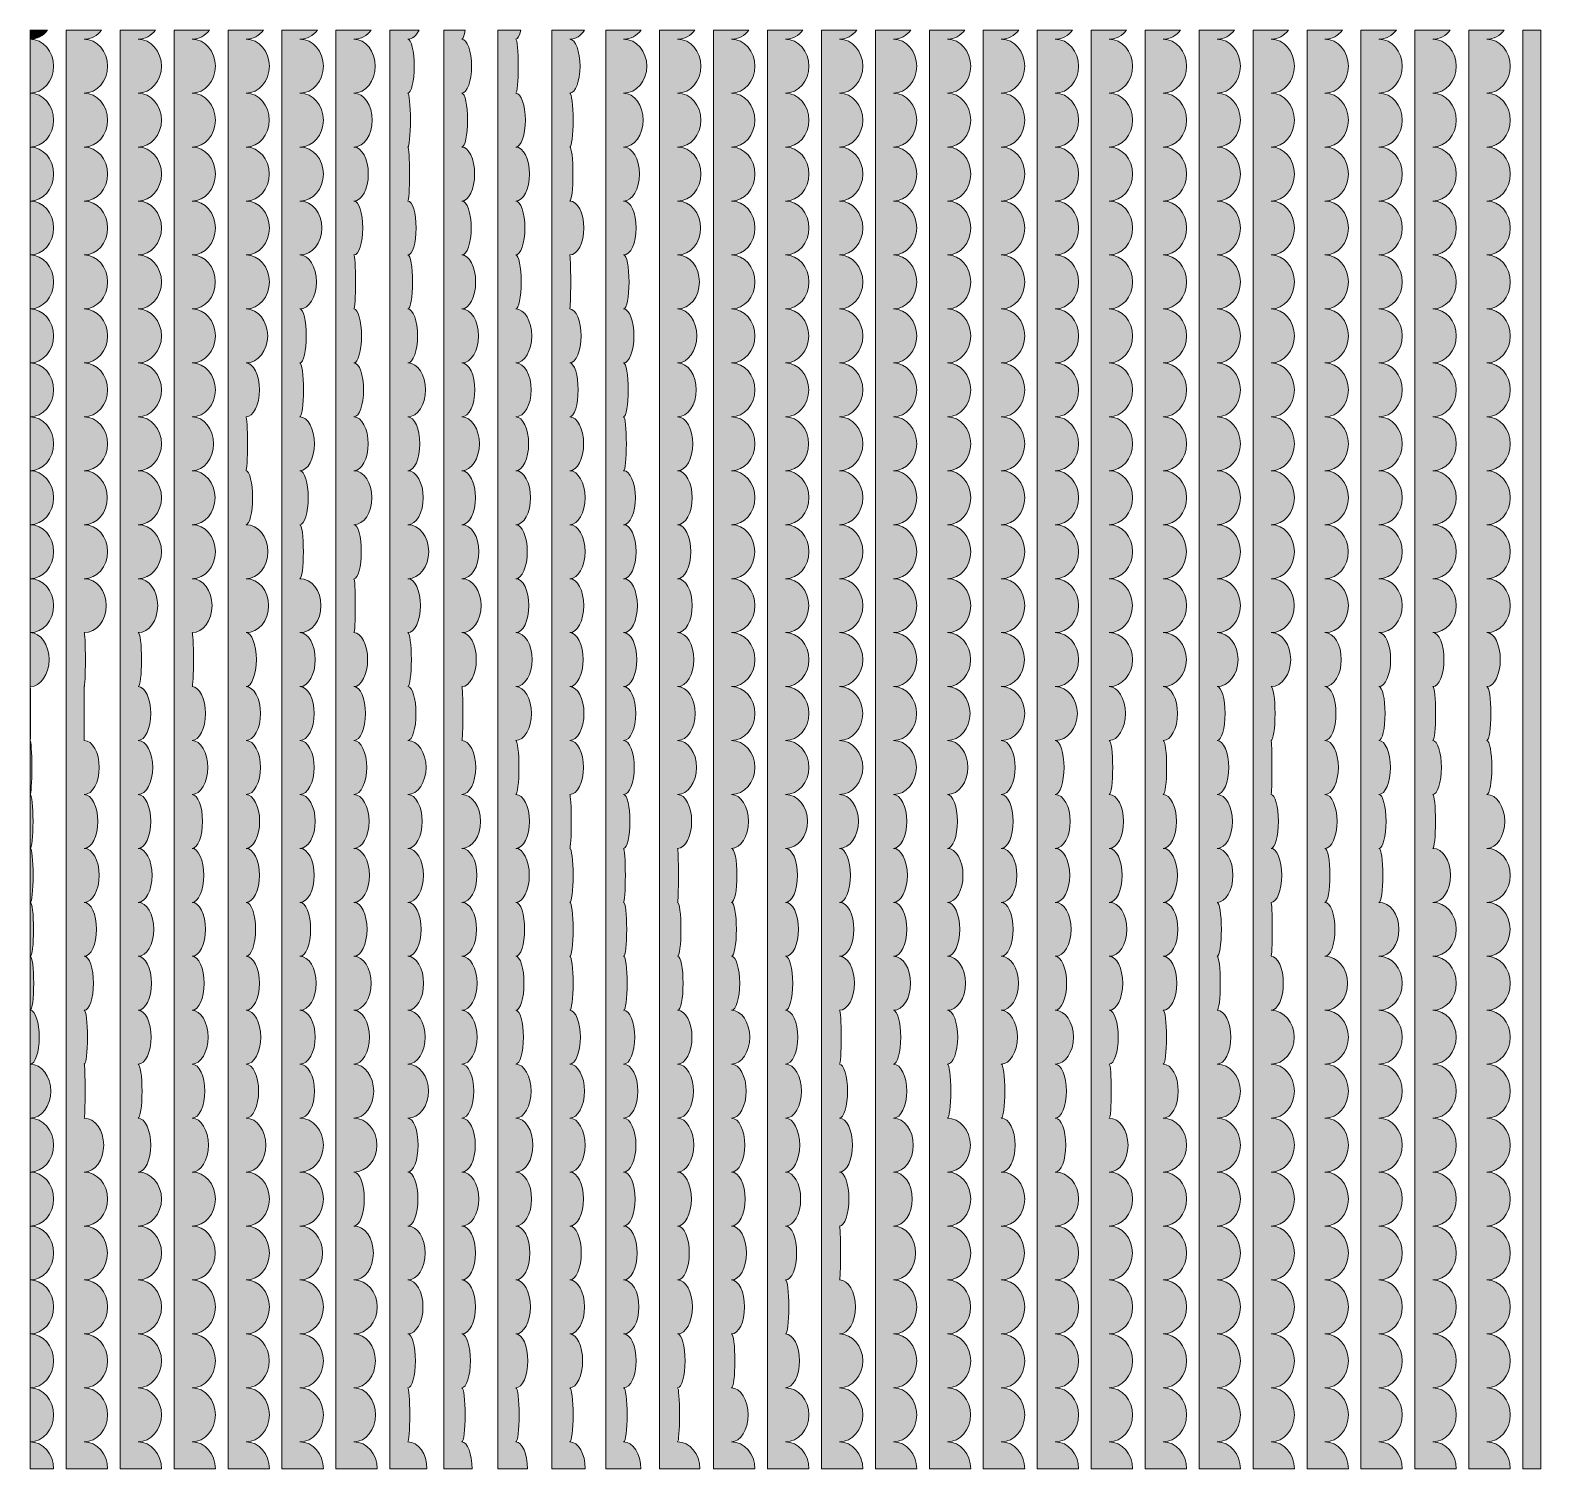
# Model space of a CAD drawing. Header units: inches. Extents: x 15 to 435, y 15 to 415.
import ezdxf

# ---------------------------------------------------------------- set-up
doc = ezdxf.new("R2010")
doc.units = ezdxf.units.IN
doc.header["$MEASUREMENT"] = 0
doc.layers.add('Layer 1', color=7, linetype='Continuous')

# ---------------------------------------------------------------- blocks, each defined once
blk = doc.blocks.new('block 2')
at = {"layer": 'Layer 1', "true_color": 0xf15f61}
h = blk.add_hatch(color=13, dxfattribs=at)
h.dxf.hatch_style = 2
edge = h.paths.add_edge_path()
edge.add_spline(control_points=[(19.84, 415), (19.84, 415), (15, 415), (15, 415), (15, 415), (15, 412.5), (15, 412.5), (16.93, 412.5), (18.65, 413.47), (19.84, 415)], knot_values=[0, 0, 0, 0, 1, 1, 1, 2, 2, 2, 3, 3, 3, 3], degree=3, periodic=1)
h = blk.add_hatch(color=13, dxfattribs=at)
h.dxf.hatch_style = 2
edge = h.paths.add_edge_path()
edge.add_spline(control_points=[(21.5, 405), (21.5, 409.14), (18.59, 412.5), (15, 412.5), (15, 412.5), (15, 397.5), (15, 397.5), (18.59, 397.5), (21.5, 400.86), (21.5, 405)], knot_values=[0, 0, 0, 0, 1, 1, 1, 2, 2, 2, 3, 3, 3, 3], degree=3, periodic=1)
h = blk.add_hatch(color=13, dxfattribs=at)
h.dxf.hatch_style = 2
edge = h.paths.add_edge_path()
edge.add_spline(control_points=[(34.84, 415), (34.84, 415), (25, 415), (25, 415), (25, 415), (25, 15), (25, 15), (25, 15), (36.5, 15), (36.5, 15), (36.5, 19.14), (33.59, 22.5), (30, 22.5), (33.59, 22.5), (36.5, 25.86), (36.5, 30), (36.5, 34.14), (33.59, 37.5), (30, 37.5), (33.59, 37.5), (36.5, 40.86), (36.5, 45), (36.5, 49.14), (33.59, 52.5), (30, 52.5), (33.59, 52.5), (36.5, 55.86), (36.5, 60), (36.5, 64.14), (33.59, 67.5), (30, 67.5), (33.57, 67.5), (36.47, 70.86), (36.47, 75), (36.47, 79.14), (33.57, 82.5), (30, 82.5), (33.59, 82.5), (36.5, 85.86), (36.5, 90), (36.5, 94.14), (33.59, 97.5), (30, 97.5), (33.01, 97.5), (35.44, 100.86), (35.44, 105), (35.44, 109.14), (33.01, 112.5), (30, 112.5), (30.15, 112.5), (30.26, 115.86), (30.26, 120), (30.26, 124.14), (30.15, 127.5), (30, 127.5), (30.52, 127.5), (30.94, 130.86), (30.94, 135), (30.94, 139.14), (30.52, 142.5), (30, 142.5), (31.43, 142.5), (32.59, 145.86), (32.59, 150), (32.59, 154.14), (31.43, 157.5), (30, 157.5), (31.9, 157.5), (33.44, 160.86), (33.44, 165), (33.44, 169.14), (31.9, 172.5), (30, 172.5), (32.31, 172.5), (34.18, 175.86), (34.18, 180), (34.18, 184.14), (32.31, 187.5), (30, 187.5), (32.11, 187.5), (33.82, 190.86), (33.82, 195), (33.82, 199.14), (32.11, 202.5), (30, 202.5), (32.32, 202.5), (34.21, 205.86), (34.21, 210), (34.21, 214.14), (32.32, 217.5), (30, 217.5), (30.02, 217.5), (30.03, 220.86), (30.03, 225), (30.03, 229.14), (30.02, 232.5), (30, 232.5), (30.19, 232.5), (30.35, 235.86), (30.35, 240), (30.35, 244.14), (30.19, 247.5), (30, 247.5), (33.38, 247.5), (36.12, 250.86), (36.12, 255), (36.12, 259.14), (33.38, 262.5), (30, 262.5), (33.59, 262.5), (36.5, 265.86), (36.5, 270), (36.5, 274.14), (33.59, 277.5), (30, 277.5), (33.56, 277.5), (36.44, 280.86), (36.44, 285), (36.44, 289.14), (33.56, 292.5), (30, 292.5), (33.59, 292.5), (36.5, 295.86), (36.5, 300), (36.5, 304.14), (33.59, 307.5), (30, 307.5), (33.59, 307.5), (36.5, 310.86), (36.5, 315), (36.5, 319.14), (33.59, 322.5), (30, 322.5), (33.59, 322.5), (36.5, 325.86), (36.5, 330), (36.5, 334.14), (33.59, 337.5), (30, 337.5), (33.59, 337.5), (36.5, 340.86), (36.5, 345), (36.5, 349.14), (33.59, 352.5), (30, 352.5), (33.59, 352.5), (36.5, 355.86), (36.5, 360), (36.5, 364.14), (33.59, 367.5), (30, 367.5), (33.59, 367.5), (36.5, 370.86), (36.5, 375), (36.5, 379.14), (33.59, 382.5), (30, 382.5), (33.59, 382.5), (36.5, 385.86), (36.5, 390), (36.5, 394.14), (33.59, 397.5), (30, 397.5), (33.59, 397.5), (36.5, 400.86), (36.5, 405), (36.5, 409.14), (33.59, 412.5), (30, 412.5), (31.93, 412.5), (33.65, 413.47), (34.84, 415)], knot_values=[0, 0, 0, 0, 1, 1, 1, 2, 2, 2, 3, 3, 3, 4, 4, 4, 5, 5, 5, 6, 6, 6, 7, 7, 7, 8, 8, 8, 9, 9, 9, 10, 10, 10, 11, 11, 11, 12, 12, 12, 13, 13, 13, 14, 14, 14, 15, 15, 15, 16, 16, 16, 17, 17, 17, 18, 18, 18, 19, 19, 19, 20, 20, 20, 21, 21, 21, 22, 22, 22, 23, 23, 23, 24, 24, 24, 25, 25, 25, 26, 26, 26, 27, 27, 27, 28, 28, 28, 29, 29, 29, 30, 30, 30, 31, 31, 31, 32, 32, 32, 33, 33, 33, 34, 34, 34, 35, 35, 35, 36, 36, 36, 37, 37, 37, 38, 38, 38, 39, 39, 39, 40, 40, 40, 41, 41, 41, 42, 42, 42, 43, 43, 43, 44, 44, 44, 45, 45, 45, 46, 46, 46, 47, 47, 47, 48, 48, 48, 49, 49, 49, 50, 50, 50, 51, 51, 51, 52, 52, 52, 53, 53, 53, 54, 54, 54, 55, 55, 55, 56, 56, 56, 57, 57, 57, 57], degree=3, periodic=1)
h = blk.add_hatch(color=13, dxfattribs=at)
h.dxf.hatch_style = 2
edge = h.paths.add_edge_path()
edge.add_spline(control_points=[(49.84, 415), (49.84, 415), (40, 415), (40, 415), (40, 415), (40, 15), (40, 15), (40, 15), (51.5, 15), (51.5, 15), (51.5, 19.14), (48.59, 22.5), (45, 22.5), (48.59, 22.5), (51.5, 25.86), (51.5, 30), (51.5, 34.14), (48.59, 37.5), (45, 37.5), (48.59, 37.5), (51.5, 40.86), (51.5, 45), (51.5, 49.14), (48.59, 52.5), (45, 52.5), (48.59, 52.5), (51.5, 55.86), (51.5, 60), (51.5, 64.14), (48.59, 67.5), (45, 67.5), (48.59, 67.5), (51.5, 70.86), (51.5, 75), (51.5, 79.14), (48.59, 82.5), (45, 82.5), (48.59, 82.5), (51.5, 85.86), (51.5, 90), (51.5, 94.14), (48.59, 97.5), (45, 97.5), (46.93, 97.5), (48.5, 100.86), (48.5, 105), (48.5, 109.14), (46.93, 112.5), (45, 112.5), (45.6, 112.5), (46.09, 115.86), (46.09, 120), (46.09, 124.14), (45.6, 127.5), (45, 127.5), (47.01, 127.5), (48.65, 130.86), (48.65, 135), (48.65, 139.14), (47.01, 142.5), (45, 142.5), (47.05, 142.5), (48.71, 145.86), (48.71, 150), (48.71, 154.14), (47.05, 157.5), (45, 157.5), (47.42, 157.5), (49.38, 160.86), (49.38, 165), (49.38, 169.14), (47.42, 172.5), (45, 172.5), (47.14, 172.5), (48.88, 175.86), (48.88, 180), (48.88, 184.14), (47.14, 187.5), (45, 187.5), (46.95, 187.5), (48.53, 190.86), (48.53, 195), (48.53, 199.14), (46.95, 202.5), (45, 202.5), (47.26, 202.5), (49.09, 205.86), (49.09, 210), (49.09, 214.14), (47.26, 217.5), (45, 217.5), (46.93, 217.5), (48.5, 220.86), (48.5, 225), (48.5, 229.14), (46.93, 232.5), (45, 232.5), (45.54, 232.5), (45.97, 235.86), (45.97, 240), (45.97, 244.14), (45.54, 247.5), (45, 247.5), (48.01, 247.5), (50.44, 250.86), (50.44, 255), (50.44, 259.14), (48.01, 262.5), (45, 262.5), (48.59, 262.5), (51.5, 265.86), (51.5, 270), (51.5, 274.14), (48.59, 277.5), (45, 277.5), (48.59, 277.5), (51.5, 280.86), (51.5, 285), (51.5, 289.14), (48.59, 292.5), (45, 292.5), (48.59, 292.5), (51.5, 295.86), (51.5, 300), (51.5, 304.14), (48.59, 307.5), (45, 307.5), (48.59, 307.5), (51.5, 310.86), (51.5, 315), (51.5, 319.14), (48.59, 322.5), (45, 322.5), (48.59, 322.5), (51.5, 325.86), (51.5, 330), (51.5, 334.14), (48.59, 337.5), (45, 337.5), (48.59, 337.5), (51.5, 340.86), (51.5, 345), (51.5, 349.14), (48.59, 352.5), (45, 352.5), (48.59, 352.5), (51.5, 355.86), (51.5, 360), (51.5, 364.14), (48.59, 367.5), (45, 367.5), (48.59, 367.5), (51.5, 370.86), (51.5, 375), (51.5, 379.14), (48.59, 382.5), (45, 382.5), (48.59, 382.5), (51.5, 385.86), (51.5, 390), (51.5, 394.14), (48.59, 397.5), (45, 397.5), (48.59, 397.5), (51.5, 400.86), (51.5, 405), (51.5, 409.14), (48.59, 412.5), (45, 412.5), (46.93, 412.5), (48.65, 413.47), (49.84, 415)], knot_values=[0, 0, 0, 0, 1, 1, 1, 2, 2, 2, 3, 3, 3, 4, 4, 4, 5, 5, 5, 6, 6, 6, 7, 7, 7, 8, 8, 8, 9, 9, 9, 10, 10, 10, 11, 11, 11, 12, 12, 12, 13, 13, 13, 14, 14, 14, 15, 15, 15, 16, 16, 16, 17, 17, 17, 18, 18, 18, 19, 19, 19, 20, 20, 20, 21, 21, 21, 22, 22, 22, 23, 23, 23, 24, 24, 24, 25, 25, 25, 26, 26, 26, 27, 27, 27, 28, 28, 28, 29, 29, 29, 30, 30, 30, 31, 31, 31, 32, 32, 32, 33, 33, 33, 34, 34, 34, 35, 35, 35, 36, 36, 36, 37, 37, 37, 38, 38, 38, 39, 39, 39, 40, 40, 40, 41, 41, 41, 42, 42, 42, 43, 43, 43, 44, 44, 44, 45, 45, 45, 46, 46, 46, 47, 47, 47, 48, 48, 48, 49, 49, 49, 50, 50, 50, 51, 51, 51, 52, 52, 52, 53, 53, 53, 54, 54, 54, 55, 55, 55, 56, 56, 56, 57, 57, 57, 57], degree=3, periodic=1)
h = blk.add_hatch(color=13, dxfattribs=at)
h.dxf.hatch_style = 2
edge = h.paths.add_edge_path()
edge.add_spline(control_points=[(64.84, 415), (64.84, 415), (55, 415), (55, 415), (55, 415), (55, 15), (55, 15), (55, 15), (66.5, 15), (66.5, 15), (66.5, 19.14), (63.59, 22.5), (60, 22.5), (63.59, 22.5), (66.5, 25.86), (66.5, 30), (66.5, 34.14), (63.59, 37.5), (60, 37.5), (63.59, 37.5), (66.5, 40.86), (66.5, 45), (66.5, 49.14), (63.59, 52.5), (60, 52.5), (63.59, 52.5), (66.5, 55.86), (66.5, 60), (66.5, 64.14), (63.59, 67.5), (60, 67.5), (63.56, 67.5), (66.44, 70.86), (66.44, 75), (66.44, 79.14), (63.56, 82.5), (60, 82.5), (63.59, 82.5), (66.5, 85.86), (66.5, 90), (66.5, 94.14), (63.59, 97.5), (60, 97.5), (62.5, 97.5), (64.53, 100.86), (64.53, 105), (64.53, 109.14), (62.5, 112.5), (60, 112.5), (61.97, 112.5), (63.56, 115.86), (63.56, 120), (63.56, 124.14), (61.97, 127.5), (60, 127.5), (62.45, 127.5), (64.44, 130.86), (64.44, 135), (64.44, 139.14), (62.45, 142.5), (60, 142.5), (61.85, 142.5), (63.35, 145.86), (63.35, 150), (63.35, 154.14), (61.85, 157.5), (60, 157.5), (62.05, 157.5), (63.71, 160.86), (63.71, 165), (63.71, 169.14), (62.05, 172.5), (60, 172.5), (61.79, 172.5), (63.24, 175.86), (63.24, 180), (63.24, 184.14), (61.79, 187.5), (60, 187.5), (61.61, 187.5), (62.91, 190.86), (62.91, 195), (62.91, 199.14), (61.61, 202.5), (60, 202.5), (62.4, 202.5), (64.35, 205.86), (64.35, 210), (64.35, 214.14), (62.4, 217.5), (60, 217.5), (62.06, 217.5), (63.74, 220.86), (63.74, 225), (63.74, 229.14), (62.06, 232.5), (60, 232.5), (60.23, 232.5), (60.41, 235.86), (60.41, 240), (60.41, 244.14), (60.23, 247.5), (60, 247.5), (63.07, 247.5), (65.56, 250.86), (65.56, 255), (65.56, 259.14), (63.07, 262.5), (60, 262.5), (63.59, 262.5), (66.5, 265.86), (66.5, 270), (66.5, 274.14), (63.59, 277.5), (60, 277.5), (63.54, 277.5), (66.41, 280.86), (66.41, 285), (66.41, 289.14), (63.54, 292.5), (60, 292.5), (63.31, 292.5), (66, 295.86), (66, 300), (66, 304.14), (63.31, 307.5), (60, 307.5), (63.59, 307.5), (66.5, 310.86), (66.5, 315), (66.5, 319.14), (63.59, 322.5), (60, 322.5), (63.59, 322.5), (66.5, 325.86), (66.5, 330), (66.5, 334.14), (63.59, 337.5), (60, 337.5), (63.57, 337.5), (66.47, 340.86), (66.47, 345), (66.47, 349.14), (63.57, 352.5), (60, 352.5), (63.59, 352.5), (66.5, 355.86), (66.5, 360), (66.5, 364.14), (63.59, 367.5), (60, 367.5), (63.59, 367.5), (66.5, 370.86), (66.5, 375), (66.5, 379.14), (63.59, 382.5), (60, 382.5), (63.59, 382.5), (66.5, 385.86), (66.5, 390), (66.5, 394.14), (63.59, 397.5), (60, 397.5), (63.59, 397.5), (66.5, 400.86), (66.5, 405), (66.5, 409.14), (63.59, 412.5), (60, 412.5), (61.93, 412.5), (63.65, 413.47), (64.84, 415)], knot_values=[0, 0, 0, 0, 1, 1, 1, 2, 2, 2, 3, 3, 3, 4, 4, 4, 5, 5, 5, 6, 6, 6, 7, 7, 7, 8, 8, 8, 9, 9, 9, 10, 10, 10, 11, 11, 11, 12, 12, 12, 13, 13, 13, 14, 14, 14, 15, 15, 15, 16, 16, 16, 17, 17, 17, 18, 18, 18, 19, 19, 19, 20, 20, 20, 21, 21, 21, 22, 22, 22, 23, 23, 23, 24, 24, 24, 25, 25, 25, 26, 26, 26, 27, 27, 27, 28, 28, 28, 29, 29, 29, 30, 30, 30, 31, 31, 31, 32, 32, 32, 33, 33, 33, 34, 34, 34, 35, 35, 35, 36, 36, 36, 37, 37, 37, 38, 38, 38, 39, 39, 39, 40, 40, 40, 41, 41, 41, 42, 42, 42, 43, 43, 43, 44, 44, 44, 45, 45, 45, 46, 46, 46, 47, 47, 47, 48, 48, 48, 49, 49, 49, 50, 50, 50, 51, 51, 51, 52, 52, 52, 53, 53, 53, 54, 54, 54, 55, 55, 55, 56, 56, 56, 57, 57, 57, 57], degree=3, periodic=1)
h = blk.add_hatch(color=13, dxfattribs=at)
h.dxf.hatch_style = 2
edge = h.paths.add_edge_path()
edge.add_spline(control_points=[(79.84, 415), (79.84, 415), (70, 415), (70, 415), (70, 415), (70, 15), (70, 15), (70, 15), (81.5, 15), (81.5, 15), (81.5, 19.14), (78.59, 22.5), (75, 22.5), (78.59, 22.5), (81.5, 25.86), (81.5, 30), (81.5, 34.14), (78.59, 37.5), (75, 37.5), (78.57, 37.5), (81.47, 40.86), (81.47, 45), (81.47, 49.14), (78.57, 52.5), (75, 52.5), (78.59, 52.5), (81.5, 55.86), (81.5, 60), (81.5, 64.14), (78.59, 67.5), (75, 67.5), (78.59, 67.5), (81.5, 70.86), (81.5, 75), (81.5, 79.14), (78.59, 82.5), (75, 82.5), (78.59, 82.5), (81.5, 85.86), (81.5, 90), (81.5, 94.14), (78.59, 97.5), (75, 97.5), (78.04, 97.5), (80.5, 100.86), (80.5, 105), (80.5, 109.14), (78.04, 112.5), (75, 112.5), (76.93, 112.5), (78.5, 115.86), (78.5, 120), (78.5, 124.14), (76.93, 127.5), (75, 127.5), (77.27, 127.5), (79.12, 130.86), (79.12, 135), (79.12, 139.14), (77.27, 142.5), (75, 142.5), (77.08, 142.5), (78.76, 145.86), (78.76, 150), (78.76, 154.14), (77.08, 157.5), (75, 157.5), (76.46, 157.5), (77.65, 160.86), (77.65, 165), (77.65, 169.14), (76.46, 172.5), (75, 172.5), (77.08, 172.5), (78.76, 175.86), (78.76, 180), (78.76, 184.14), (77.08, 187.5), (75, 187.5), (77.1, 187.5), (78.79, 190.86), (78.79, 195), (78.79, 199.14), (77.1, 202.5), (75, 202.5), (77.24, 202.5), (79.06, 205.86), (79.06, 210), (79.06, 214.14), (77.24, 217.5), (75, 217.5), (77.23, 217.5), (79.03, 220.86), (79.03, 225), (79.03, 229.14), (77.23, 232.5), (75, 232.5), (76.59, 232.5), (77.88, 235.86), (77.88, 240), (77.88, 244.14), (76.59, 247.5), (75, 247.5), (78.48, 247.5), (81.29, 250.86), (81.29, 255), (81.29, 259.14), (78.48, 262.5), (75, 262.5), (78.35, 262.5), (81.06, 265.86), (81.06, 270), (81.06, 274.14), (78.35, 277.5), (75, 277.5), (76.01, 277.5), (76.82, 280.86), (76.82, 285), (76.82, 289.14), (76.01, 292.5), (75, 292.5), (75.24, 292.5), (75.44, 295.86), (75.44, 300), (75.44, 304.14), (75.24, 307.5), (75, 307.5), (77.06, 307.5), (78.74, 310.86), (78.74, 315), (78.74, 319.14), (77.06, 322.5), (75, 322.5), (78.33, 322.5), (81.03, 325.86), (81.03, 330), (81.03, 334.14), (78.33, 337.5), (75, 337.5), (78.59, 337.5), (81.5, 340.86), (81.5, 345), (81.5, 349.14), (78.59, 352.5), (75, 352.5), (78.59, 352.5), (81.5, 355.86), (81.5, 360), (81.5, 364.14), (78.59, 367.5), (75, 367.5), (78.56, 367.5), (81.44, 370.86), (81.44, 375), (81.44, 379.14), (78.56, 382.5), (75, 382.5), (78.57, 382.5), (81.47, 385.86), (81.47, 390), (81.47, 394.14), (78.57, 397.5), (75, 397.5), (78.59, 397.5), (81.5, 400.86), (81.5, 405), (81.5, 409.14), (78.59, 412.5), (75, 412.5), (76.93, 412.5), (78.65, 413.47), (79.84, 415)], knot_values=[0, 0, 0, 0, 1, 1, 1, 2, 2, 2, 3, 3, 3, 4, 4, 4, 5, 5, 5, 6, 6, 6, 7, 7, 7, 8, 8, 8, 9, 9, 9, 10, 10, 10, 11, 11, 11, 12, 12, 12, 13, 13, 13, 14, 14, 14, 15, 15, 15, 16, 16, 16, 17, 17, 17, 18, 18, 18, 19, 19, 19, 20, 20, 20, 21, 21, 21, 22, 22, 22, 23, 23, 23, 24, 24, 24, 25, 25, 25, 26, 26, 26, 27, 27, 27, 28, 28, 28, 29, 29, 29, 30, 30, 30, 31, 31, 31, 32, 32, 32, 33, 33, 33, 34, 34, 34, 35, 35, 35, 36, 36, 36, 37, 37, 37, 38, 38, 38, 39, 39, 39, 40, 40, 40, 41, 41, 41, 42, 42, 42, 43, 43, 43, 44, 44, 44, 45, 45, 45, 46, 46, 46, 47, 47, 47, 48, 48, 48, 49, 49, 49, 50, 50, 50, 51, 51, 51, 52, 52, 52, 53, 53, 53, 54, 54, 54, 55, 55, 55, 56, 56, 56, 57, 57, 57, 57], degree=3, periodic=1)
h = blk.add_hatch(color=13, dxfattribs=at)
h.dxf.hatch_style = 2
edge = h.paths.add_edge_path()
edge.add_spline(control_points=[(94.84, 415), (94.84, 415), (85, 415), (85, 415), (85, 415), (85, 15), (85, 15), (85, 15), (96.5, 15), (96.5, 15), (96.5, 19.14), (93.59, 22.5), (90, 22.5), (93.59, 22.5), (96.5, 25.86), (96.5, 30), (96.5, 34.14), (93.59, 37.5), (90, 37.5), (93.59, 37.5), (96.5, 40.86), (96.5, 45), (96.5, 49.14), (93.59, 52.5), (90, 52.5), (93.59, 52.5), (96.5, 55.86), (96.5, 60), (96.5, 64.14), (93.59, 67.5), (90, 67.5), (93.46, 67.5), (96.26, 70.86), (96.26, 75), (96.26, 79.14), (93.46, 82.5), (90, 82.5), (93.59, 82.5), (96.5, 85.86), (96.5, 90), (96.5, 94.14), (93.59, 97.5), (90, 97.5), (93.59, 97.5), (96.5, 100.86), (96.5, 105), (96.5, 109.14), (93.59, 112.5), (90, 112.5), (92.24, 112.5), (94.06, 115.86), (94.06, 120), (94.06, 124.14), (92.24, 127.5), (90, 127.5), (92.34, 127.5), (94.24, 130.86), (94.24, 135), (94.24, 139.14), (92.34, 142.5), (90, 142.5), (92.49, 142.5), (94.5, 145.86), (94.5, 150), (94.5, 154.14), (92.49, 157.5), (90, 157.5), (91.64, 157.5), (92.97, 160.86), (92.97, 165), (92.97, 169.14), (91.64, 172.5), (90, 172.5), (92.19, 172.5), (93.97, 175.86), (93.97, 180), (93.97, 184.14), (92.19, 187.5), (90, 187.5), (92.34, 187.5), (94.24, 190.86), (94.24, 195), (94.24, 199.14), (92.34, 202.5), (90, 202.5), (92.18, 202.5), (93.94, 205.86), (93.94, 210), (93.94, 214.14), (92.18, 217.5), (90, 217.5), (92.19, 217.5), (93.97, 220.86), (93.97, 225), (93.97, 229.14), (92.19, 232.5), (90, 232.5), (92.34, 232.5), (94.24, 235.86), (94.24, 240), (94.24, 244.14), (92.34, 247.5), (90, 247.5), (93.23, 247.5), (95.85, 250.86), (95.85, 255), (95.85, 259.14), (93.23, 262.5), (90, 262.5), (90.52, 262.5), (90.94, 265.86), (90.94, 270), (90.94, 274.14), (90.52, 277.5), (90, 277.5), (91.28, 277.5), (92.32, 280.86), (92.32, 285), (92.32, 289.14), (91.28, 292.5), (90, 292.5), (92.21, 292.5), (94, 295.86), (94, 300), (94, 304.14), (92.21, 307.5), (90, 307.5), (90.54, 307.5), (90.97, 310.86), (90.97, 315), (90.97, 319.14), (90.54, 322.5), (90, 322.5), (90.96, 322.5), (91.74, 325.86), (91.74, 330), (91.74, 334.14), (90.96, 337.5), (90, 337.5), (92.53, 337.5), (94.59, 340.86), (94.59, 345), (94.59, 349.14), (92.53, 352.5), (90, 352.5), (93.36, 352.5), (96.09, 355.86), (96.09, 360), (96.09, 364.14), (93.36, 367.5), (90, 367.5), (93.59, 367.5), (96.5, 370.86), (96.5, 375), (96.5, 379.14), (93.59, 382.5), (90, 382.5), (93.59, 382.5), (96.5, 385.86), (96.5, 390), (96.5, 394.14), (93.59, 397.5), (90, 397.5), (93.59, 397.5), (96.5, 400.86), (96.5, 405), (96.5, 409.14), (93.59, 412.5), (90, 412.5), (91.93, 412.5), (93.65, 413.47), (94.84, 415)], knot_values=[0, 0, 0, 0, 1, 1, 1, 2, 2, 2, 3, 3, 3, 4, 4, 4, 5, 5, 5, 6, 6, 6, 7, 7, 7, 8, 8, 8, 9, 9, 9, 10, 10, 10, 11, 11, 11, 12, 12, 12, 13, 13, 13, 14, 14, 14, 15, 15, 15, 16, 16, 16, 17, 17, 17, 18, 18, 18, 19, 19, 19, 20, 20, 20, 21, 21, 21, 22, 22, 22, 23, 23, 23, 24, 24, 24, 25, 25, 25, 26, 26, 26, 27, 27, 27, 28, 28, 28, 29, 29, 29, 30, 30, 30, 31, 31, 31, 32, 32, 32, 33, 33, 33, 34, 34, 34, 35, 35, 35, 36, 36, 36, 37, 37, 37, 38, 38, 38, 39, 39, 39, 40, 40, 40, 41, 41, 41, 42, 42, 42, 43, 43, 43, 44, 44, 44, 45, 45, 45, 46, 46, 46, 47, 47, 47, 48, 48, 48, 49, 49, 49, 50, 50, 50, 51, 51, 51, 52, 52, 52, 53, 53, 53, 54, 54, 54, 55, 55, 55, 56, 56, 56, 57, 57, 57, 57], degree=3, periodic=1)
h = blk.add_hatch(color=13, dxfattribs=at)
h.dxf.hatch_style = 2
edge = h.paths.add_edge_path()
edge.add_spline(control_points=[(109.84, 415), (109.84, 415), (100, 415), (100, 415), (100, 415), (100, 15), (100, 15), (100, 15), (111.5, 15), (111.5, 15), (111.5, 19.14), (108.59, 22.5), (105, 22.5), (108.33, 22.5), (111.03, 25.86), (111.03, 30), (111.03, 34.14), (108.33, 37.5), (105, 37.5), (108.3, 37.5), (110.97, 40.86), (110.97, 45), (110.97, 49.14), (108.3, 52.5), (105, 52.5), (108.59, 52.5), (111.5, 55.86), (111.5, 60), (111.5, 64.14), (108.59, 67.5), (105, 67.5), (107.99, 67.5), (110.41, 70.86), (110.41, 75), (110.41, 79.14), (107.99, 82.5), (105, 82.5), (106.59, 82.5), (107.88, 85.86), (107.88, 90), (107.88, 94.14), (106.59, 97.5), (105, 97.5), (108.54, 97.5), (111.41, 100.86), (111.41, 105), (111.41, 109.14), (108.54, 112.5), (105, 112.5), (108.04, 112.5), (110.5, 115.86), (110.5, 120), (110.5, 124.14), (108.04, 127.5), (105, 127.5), (107.37, 127.5), (109.29, 130.86), (109.29, 135), (109.29, 139.14), (107.37, 142.5), (105, 142.5), (107.66, 142.5), (109.82, 145.86), (109.82, 150), (109.82, 154.14), (107.66, 157.5), (105, 157.5), (107.01, 157.5), (108.65, 160.86), (108.65, 165), (108.65, 169.14), (107.01, 172.5), (105, 172.5), (107.37, 172.5), (109.29, 175.86), (109.29, 180), (109.29, 184.14), (107.37, 187.5), (105, 187.5), (107.32, 187.5), (109.21, 190.86), (109.21, 195), (109.21, 199.14), (107.32, 202.5), (105, 202.5), (106.97, 202.5), (108.56, 205.86), (108.56, 210), (108.56, 214.14), (106.97, 217.5), (105, 217.5), (106.77, 217.5), (108.21, 220.86), (108.21, 225), (108.21, 229.14), (106.77, 232.5), (105, 232.5), (107.11, 232.5), (108.82, 235.86), (108.82, 240), (108.82, 244.14), (107.11, 247.5), (105, 247.5), (105.21, 247.5), (105.38, 250.86), (105.38, 255), (105.38, 259.14), (105.21, 262.5), (105, 262.5), (106.14, 262.5), (107.06, 265.86), (107.06, 270), (107.06, 274.14), (106.14, 277.5), (105, 277.5), (107.78, 277.5), (110.03, 280.86), (110.03, 285), (110.03, 289.14), (107.78, 292.5), (105, 292.5), (107.19, 292.5), (108.97, 295.86), (108.97, 300), (108.97, 304.14), (107.19, 307.5), (105, 307.5), (106.49, 307.5), (107.71, 310.86), (107.71, 315), (107.71, 319.14), (106.49, 322.5), (105, 322.5), (106.17, 322.5), (107.12, 325.86), (107.12, 330), (107.12, 334.14), (106.17, 337.5), (105, 337.5), (105.26, 337.5), (105.47, 340.86), (105.47, 345), (105.47, 349.14), (105.26, 352.5), (105, 352.5), (106.36, 352.5), (107.47, 355.86), (107.47, 360), (107.47, 364.14), (106.36, 367.5), (105, 367.5), (107.21, 367.5), (109, 370.86), (109, 375), (109, 379.14), (107.21, 382.5), (105, 382.5), (107.83, 382.5), (110.12, 385.86), (110.12, 390), (110.12, 394.14), (107.83, 397.5), (105, 397.5), (108.28, 397.5), (110.94, 400.86), (110.94, 405), (110.94, 409.14), (108.28, 412.5), (105, 412.5), (106.93, 412.5), (108.65, 413.47), (109.84, 415)], knot_values=[0, 0, 0, 0, 1, 1, 1, 2, 2, 2, 3, 3, 3, 4, 4, 4, 5, 5, 5, 6, 6, 6, 7, 7, 7, 8, 8, 8, 9, 9, 9, 10, 10, 10, 11, 11, 11, 12, 12, 12, 13, 13, 13, 14, 14, 14, 15, 15, 15, 16, 16, 16, 17, 17, 17, 18, 18, 18, 19, 19, 19, 20, 20, 20, 21, 21, 21, 22, 22, 22, 23, 23, 23, 24, 24, 24, 25, 25, 25, 26, 26, 26, 27, 27, 27, 28, 28, 28, 29, 29, 29, 30, 30, 30, 31, 31, 31, 32, 32, 32, 33, 33, 33, 34, 34, 34, 35, 35, 35, 36, 36, 36, 37, 37, 37, 38, 38, 38, 39, 39, 39, 40, 40, 40, 41, 41, 41, 42, 42, 42, 43, 43, 43, 44, 44, 44, 45, 45, 45, 46, 46, 46, 47, 47, 47, 48, 48, 48, 49, 49, 49, 50, 50, 50, 51, 51, 51, 52, 52, 52, 53, 53, 53, 54, 54, 54, 55, 55, 55, 56, 56, 56, 57, 57, 57, 57], degree=3, periodic=1)
h = blk.add_hatch(color=13, dxfattribs=at)
h.dxf.hatch_style = 2
edge = h.paths.add_edge_path()
edge.add_spline(control_points=[(123.11, 415), (123.11, 415), (115, 415), (115, 415), (115, 415), (115, 15), (115, 15), (115, 15), (125.32, 15), (125.32, 15), (125.32, 19.14), (122.94, 22.5), (120, 22.5), (120.29, 22.5), (120.53, 25.86), (120.53, 30), (120.53, 34.14), (120.29, 37.5), (120, 37.5), (121.17, 37.5), (122.12, 40.86), (122.12, 45), (122.12, 49.14), (121.17, 52.5), (120, 52.5), (122.32, 52.5), (124.21, 55.86), (124.21, 60), (124.21, 64.14), (122.32, 67.5), (120, 67.5), (122.65, 67.5), (124.79, 70.86), (124.79, 75), (124.79, 79.14), (122.65, 82.5), (120, 82.5), (121.54, 82.5), (122.79, 85.86), (122.79, 90), (122.79, 94.14), (121.54, 97.5), (120, 97.5), (121.58, 97.5), (122.85, 100.86), (122.85, 105), (122.85, 109.14), (121.58, 112.5), (120, 112.5), (123.18, 112.5), (125.76, 115.86), (125.76, 120), (125.76, 124.14), (123.18, 127.5), (120, 127.5), (122.65, 127.5), (124.79, 130.86), (124.79, 135), (124.79, 139.14), (122.65, 142.5), (120, 142.5), (122.42, 142.5), (124.38, 145.86), (124.38, 150), (124.38, 154.14), (122.42, 157.5), (120, 157.5), (122.05, 157.5), (123.71, 160.86), (123.71, 165), (123.71, 169.14), (122.05, 172.5), (120, 172.5), (122.39, 172.5), (124.32, 175.86), (124.32, 180), (124.32, 184.14), (122.39, 187.5), (120, 187.5), (122.19, 187.5), (123.97, 190.86), (123.97, 195), (123.97, 199.14), (122.19, 202.5), (120, 202.5), (122.79, 202.5), (125.06, 205.86), (125.06, 210), (125.06, 214.14), (122.79, 217.5), (120, 217.5), (121.25, 217.5), (122.26, 220.86), (122.26, 225), (122.26, 229.14), (121.25, 232.5), (120, 232.5), (120.54, 232.5), (120.97, 235.86), (120.97, 240), (120.97, 244.14), (120.54, 247.5), (120, 247.5), (121.93, 247.5), (123.5, 250.86), (123.5, 255), (123.5, 259.14), (121.93, 262.5), (120, 262.5), (123.2, 262.5), (125.79, 265.86), (125.79, 270), (125.79, 274.14), (123.2, 277.5), (120, 277.5), (122.37, 277.5), (124.29, 280.86), (124.29, 285), (124.29, 289.14), (122.37, 292.5), (120, 292.5), (121.85, 292.5), (123.35, 295.86), (123.35, 300), (123.35, 304.14), (121.85, 307.5), (120, 307.5), (122.71, 307.5), (124.91, 310.86), (124.91, 315), (124.91, 319.14), (122.71, 322.5), (120, 322.5), (121.49, 322.5), (122.71, 325.86), (122.71, 330), (122.71, 334.14), (121.49, 337.5), (120, 337.5), (120.73, 337.5), (121.32, 340.86), (121.32, 345), (121.32, 349.14), (120.73, 352.5), (120, 352.5), (121.27, 352.5), (122.29, 355.86), (122.29, 360), (122.29, 364.14), (121.27, 367.5), (120, 367.5), (120.26, 367.5), (120.47, 370.86), (120.47, 375), (120.47, 379.14), (120.26, 382.5), (120, 382.5), (120.39, 382.5), (120.71, 385.86), (120.71, 390), (120.71, 394.14), (120.39, 397.5), (120, 397.5), (120.97, 397.5), (121.76, 400.86), (121.76, 405), (121.76, 409.14), (120.97, 412.5), (120, 412.5), (121.24, 412.5), (122.35, 413.47), (123.11, 415)], knot_values=[0, 0, 0, 0, 1, 1, 1, 2, 2, 2, 3, 3, 3, 4, 4, 4, 5, 5, 5, 6, 6, 6, 7, 7, 7, 8, 8, 8, 9, 9, 9, 10, 10, 10, 11, 11, 11, 12, 12, 12, 13, 13, 13, 14, 14, 14, 15, 15, 15, 16, 16, 16, 17, 17, 17, 18, 18, 18, 19, 19, 19, 20, 20, 20, 21, 21, 21, 22, 22, 22, 23, 23, 23, 24, 24, 24, 25, 25, 25, 26, 26, 26, 27, 27, 27, 28, 28, 28, 29, 29, 29, 30, 30, 30, 31, 31, 31, 32, 32, 32, 33, 33, 33, 34, 34, 34, 35, 35, 35, 36, 36, 36, 37, 37, 37, 38, 38, 38, 39, 39, 39, 40, 40, 40, 41, 41, 41, 42, 42, 42, 43, 43, 43, 44, 44, 44, 45, 45, 45, 46, 46, 46, 47, 47, 47, 48, 48, 48, 49, 49, 49, 50, 50, 50, 51, 51, 51, 52, 52, 52, 53, 53, 53, 54, 54, 54, 55, 55, 55, 56, 56, 56, 57, 57, 57, 57], degree=3, periodic=1)
h = blk.add_hatch(color=13, dxfattribs=at)
h.dxf.hatch_style = 2
edge = h.paths.add_edge_path()
edge.add_spline(control_points=[(135.92, 415), (135.92, 415), (130, 415), (130, 415), (130, 415), (130, 15), (130, 15), (130, 15), (137.85, 15), (137.85, 15), (137.85, 19.14), (136.58, 22.5), (135, 22.5), (135.52, 22.5), (135.94, 25.86), (135.94, 30), (135.94, 34.14), (135.52, 37.5), (135, 37.5), (136.32, 37.5), (137.38, 40.86), (137.38, 45), (137.38, 49.14), (136.32, 52.5), (135, 52.5), (137.11, 52.5), (138.82, 55.86), (138.82, 60), (138.82, 64.14), (137.11, 67.5), (135, 67.5), (137.11, 67.5), (138.82, 70.86), (138.82, 75), (138.82, 79.14), (137.11, 82.5), (135, 82.5), (137.62, 82.5), (139.74, 85.86), (139.74, 90), (139.74, 94.14), (137.62, 97.5), (135, 97.5), (137.08, 97.5), (138.76, 100.86), (138.76, 105), (138.76, 109.14), (137.08, 112.5), (135, 112.5), (136.85, 112.5), (138.35, 115.86), (138.35, 120), (138.35, 124.14), (136.85, 127.5), (135, 127.5), (137.34, 127.5), (139.24, 130.86), (139.24, 135), (139.24, 139.14), (137.34, 142.5), (135, 142.5), (137.36, 142.5), (139.26, 145.86), (139.26, 150), (139.26, 154.14), (137.36, 157.5), (135, 157.5), (137.26, 157.5), (139.09, 160.86), (139.09, 165), (139.09, 169.14), (137.26, 172.5), (135, 172.5), (137.32, 172.5), (139.21, 175.86), (139.21, 180), (139.21, 184.14), (137.32, 187.5), (135, 187.5), (137.88, 187.5), (140.21, 190.86), (140.21, 195), (140.21, 199.14), (137.88, 202.5), (135, 202.5), (137.14, 202.5), (138.88, 205.86), (138.88, 210), (138.88, 214.14), (137.14, 217.5), (135, 217.5), (135.18, 217.5), (135.32, 220.86), (135.32, 225), (135.32, 229.14), (135.18, 232.5), (135, 232.5), (137.23, 232.5), (139.03, 235.86), (139.03, 240), (139.03, 244.14), (137.23, 247.5), (135, 247.5), (137.97, 247.5), (140.38, 250.86), (140.38, 255), (140.38, 259.14), (137.97, 262.5), (135, 262.5), (137.63, 262.5), (139.76, 265.86), (139.76, 270), (139.76, 274.14), (137.63, 277.5), (135, 277.5), (137.11, 277.5), (138.82, 280.86), (138.82, 285), (138.82, 289.14), (137.11, 292.5), (135, 292.5), (137.7, 292.5), (139.88, 295.86), (139.88, 300), (139.88, 304.14), (137.7, 307.5), (135, 307.5), (137.01, 307.5), (138.65, 310.86), (138.65, 315), (138.65, 319.14), (137.01, 322.5), (135, 322.5), (137.58, 322.5), (139.68, 325.86), (139.68, 330), (139.68, 334.14), (137.58, 337.5), (135, 337.5), (137.13, 337.5), (138.85, 340.86), (138.85, 345), (138.85, 349.14), (137.13, 352.5), (135, 352.5), (136.45, 352.5), (137.62, 355.86), (137.62, 360), (137.62, 364.14), (136.45, 367.5), (135, 367.5), (136.97, 367.5), (138.56, 370.86), (138.56, 375), (138.56, 379.14), (136.97, 382.5), (135, 382.5), (135.88, 382.5), (136.59, 385.86), (136.59, 390), (136.59, 394.14), (135.88, 397.5), (135, 397.5), (136.49, 397.5), (137.71, 400.86), (137.71, 405), (137.71, 409.14), (136.49, 412.5), (135, 412.5), (135.37, 412.5), (135.69, 413.47), (135.92, 415)], knot_values=[0, 0, 0, 0, 1, 1, 1, 2, 2, 2, 3, 3, 3, 4, 4, 4, 5, 5, 5, 6, 6, 6, 7, 7, 7, 8, 8, 8, 9, 9, 9, 10, 10, 10, 11, 11, 11, 12, 12, 12, 13, 13, 13, 14, 14, 14, 15, 15, 15, 16, 16, 16, 17, 17, 17, 18, 18, 18, 19, 19, 19, 20, 20, 20, 21, 21, 21, 22, 22, 22, 23, 23, 23, 24, 24, 24, 25, 25, 25, 26, 26, 26, 27, 27, 27, 28, 28, 28, 29, 29, 29, 30, 30, 30, 31, 31, 31, 32, 32, 32, 33, 33, 33, 34, 34, 34, 35, 35, 35, 36, 36, 36, 37, 37, 37, 38, 38, 38, 39, 39, 39, 40, 40, 40, 41, 41, 41, 42, 42, 42, 43, 43, 43, 44, 44, 44, 45, 45, 45, 46, 46, 46, 47, 47, 47, 48, 48, 48, 49, 49, 49, 50, 50, 50, 51, 51, 51, 52, 52, 52, 53, 53, 53, 54, 54, 54, 55, 55, 55, 56, 56, 56, 57, 57, 57, 57], degree=3, periodic=1)
h = blk.add_hatch(color=13, dxfattribs=at)
h.dxf.hatch_style = 2
edge = h.paths.add_edge_path()
edge.add_spline(control_points=[(151.42, 415), (151.42, 415), (145, 415), (145, 415), (145, 415), (145, 15), (145, 15), (145, 15), (153.26, 15), (153.26, 15), (153.26, 19.14), (151.8, 22.5), (150, 22.5), (150.54, 22.5), (150.97, 25.86), (150.97, 30), (150.97, 34.14), (150.54, 37.5), (150, 37.5), (151.87, 37.5), (153.38, 40.86), (153.38, 45), (153.38, 49.14), (151.87, 52.5), (150, 52.5), (152.24, 52.5), (154.06, 55.86), (154.06, 60), (154.06, 64.14), (152.24, 67.5), (150, 67.5), (152.16, 67.5), (153.91, 70.86), (153.91, 75), (153.91, 79.14), (152.16, 82.5), (150, 82.5), (152.44, 82.5), (154.41, 85.86), (154.41, 90), (154.41, 94.14), (152.44, 97.5), (150, 97.5), (152.65, 97.5), (154.79, 100.86), (154.79, 105), (154.79, 109.14), (152.65, 112.5), (150, 112.5), (152.34, 112.5), (154.24, 115.86), (154.24, 120), (154.24, 124.14), (152.34, 127.5), (150, 127.5), (151.17, 127.5), (152.12, 130.86), (152.12, 135), (152.12, 139.14), (151.17, 142.5), (150, 142.5), (151.27, 142.5), (152.29, 145.86), (152.29, 150), (152.29, 154.14), (151.27, 157.5), (150, 157.5), (151.36, 157.5), (152.47, 160.86), (152.47, 165), (152.47, 169.14), (151.36, 172.5), (150, 172.5), (152.08, 172.5), (153.76, 175.86), (153.76, 180), (153.76, 184.14), (152.08, 187.5), (150, 187.5), (152.11, 187.5), (153.82, 190.86), (153.82, 195), (153.82, 199.14), (152.11, 202.5), (150, 202.5), (150.49, 202.5), (150.88, 205.86), (150.88, 210), (150.88, 214.14), (150.49, 217.5), (150, 217.5), (152.4, 217.5), (154.35, 220.86), (154.35, 225), (154.35, 229.14), (152.4, 232.5), (150, 232.5), (152.52, 232.5), (154.56, 235.86), (154.56, 240), (154.56, 244.14), (152.52, 247.5), (150, 247.5), (152.01, 247.5), (153.65, 250.86), (153.65, 255), (153.65, 259.14), (152.01, 262.5), (150, 262.5), (151.77, 262.5), (153.21, 265.86), (153.21, 270), (153.21, 274.14), (151.77, 277.5), (150, 277.5), (152.27, 277.5), (154.12, 280.86), (154.12, 285), (154.12, 289.14), (152.27, 292.5), (150, 292.5), (151.98, 292.5), (153.59, 295.86), (153.59, 300), (153.59, 304.14), (151.98, 307.5), (150, 307.5), (152.39, 307.5), (154.32, 310.86), (154.32, 315), (154.32, 319.14), (152.39, 322.5), (150, 322.5), (152.45, 322.5), (154.44, 325.86), (154.44, 330), (154.44, 334.14), (152.45, 337.5), (150, 337.5), (150.83, 337.5), (151.5, 340.86), (151.5, 345), (151.5, 349.14), (150.83, 352.5), (150, 352.5), (151.4, 352.5), (152.53, 355.86), (152.53, 360), (152.53, 364.14), (151.4, 367.5), (150, 367.5), (152.13, 367.5), (153.85, 370.86), (153.85, 375), (153.85, 379.14), (152.13, 382.5), (150, 382.5), (151.48, 382.5), (152.68, 385.86), (152.68, 390), (152.68, 394.14), (151.48, 397.5), (150, 397.5), (150.37, 397.5), (150.68, 400.86), (150.68, 405), (150.68, 409.14), (150.37, 412.5), (150, 412.5), (150.57, 412.5), (151.07, 413.47), (151.42, 415)], knot_values=[0, 0, 0, 0, 1, 1, 1, 2, 2, 2, 3, 3, 3, 4, 4, 4, 5, 5, 5, 6, 6, 6, 7, 7, 7, 8, 8, 8, 9, 9, 9, 10, 10, 10, 11, 11, 11, 12, 12, 12, 13, 13, 13, 14, 14, 14, 15, 15, 15, 16, 16, 16, 17, 17, 17, 18, 18, 18, 19, 19, 19, 20, 20, 20, 21, 21, 21, 22, 22, 22, 23, 23, 23, 24, 24, 24, 25, 25, 25, 26, 26, 26, 27, 27, 27, 28, 28, 28, 29, 29, 29, 30, 30, 30, 31, 31, 31, 32, 32, 32, 33, 33, 33, 34, 34, 34, 35, 35, 35, 36, 36, 36, 37, 37, 37, 38, 38, 38, 39, 39, 39, 40, 40, 40, 41, 41, 41, 42, 42, 42, 43, 43, 43, 44, 44, 44, 45, 45, 45, 46, 46, 46, 47, 47, 47, 48, 48, 48, 49, 49, 49, 50, 50, 50, 51, 51, 51, 52, 52, 52, 53, 53, 53, 54, 54, 54, 55, 55, 55, 56, 56, 56, 57, 57, 57, 57], degree=3, periodic=1)
h = blk.add_hatch(color=13, dxfattribs=at)
h.dxf.hatch_style = 2
edge = h.paths.add_edge_path()
edge.add_spline(control_points=[(169.14, 415), (169.14, 415), (160, 415), (160, 415), (160, 415), (160, 15), (160, 15), (160, 15), (169.32, 15), (169.32, 15), (169.32, 19.14), (167.39, 22.5), (165, 22.5), (165.52, 22.5), (165.94, 25.86), (165.94, 30), (165.94, 34.14), (165.52, 37.5), (165, 37.5), (166.98, 37.5), (168.59, 40.86), (168.59, 45), (168.59, 49.14), (166.98, 52.5), (165, 52.5), (167.27, 52.5), (169.12, 55.86), (169.12, 60), (169.12, 64.14), (167.27, 67.5), (165, 67.5), (166.77, 67.5), (168.21, 70.86), (168.21, 75), (168.21, 79.14), (166.77, 82.5), (165, 82.5), (167.13, 82.5), (168.85, 85.86), (168.85, 90), (168.85, 94.14), (167.13, 97.5), (165, 97.5), (167.36, 97.5), (169.26, 100.86), (169.26, 105), (169.26, 109.14), (167.36, 112.5), (165, 112.5), (167.27, 112.5), (169.12, 115.86), (169.12, 120), (169.12, 124.14), (167.27, 127.5), (165, 127.5), (166.64, 127.5), (167.97, 130.86), (167.97, 135), (167.97, 139.14), (166.64, 142.5), (165, 142.5), (165.54, 142.5), (165.97, 145.86), (165.97, 150), (165.97, 154.14), (165.54, 157.5), (165, 157.5), (165.54, 157.5), (165.97, 160.86), (165.97, 165), (165.97, 169.14), (165.54, 172.5), (165, 172.5), (165.54, 172.5), (165.97, 175.86), (165.97, 180), (165.97, 184.14), (165.54, 187.5), (165, 187.5), (165.24, 187.5), (165.44, 190.86), (165.44, 195), (165.44, 199.14), (165.24, 202.5), (165, 202.5), (167.13, 202.5), (168.85, 205.86), (168.85, 210), (168.85, 214.14), (167.13, 217.5), (165, 217.5), (167.19, 217.5), (168.97, 220.86), (168.97, 225), (168.97, 229.14), (167.19, 232.5), (165, 232.5), (167.06, 232.5), (168.74, 235.86), (168.74, 240), (168.74, 244.14), (167.06, 247.5), (165, 247.5), (167.16, 247.5), (168.91, 250.86), (168.91, 255), (168.91, 259.14), (167.16, 262.5), (165, 262.5), (167.36, 262.5), (169.26, 265.86), (169.26, 270), (169.26, 274.14), (167.36, 277.5), (165, 277.5), (167.36, 277.5), (169.26, 280.86), (169.26, 285), (169.26, 289.14), (167.36, 292.5), (165, 292.5), (167.14, 292.5), (168.88, 295.86), (168.88, 300), (168.88, 304.14), (167.14, 307.5), (165, 307.5), (166.3, 307.5), (167.35, 310.86), (167.35, 315), (167.35, 319.14), (166.3, 322.5), (165, 322.5), (166.74, 322.5), (168.15, 325.86), (168.15, 330), (168.15, 334.14), (166.74, 337.5), (165, 337.5), (165.16, 337.5), (165.29, 340.86), (165.29, 345), (165.29, 349.14), (165.16, 352.5), (165, 352.5), (167.18, 352.5), (168.94, 355.86), (168.94, 360), (168.94, 364.14), (167.18, 367.5), (165, 367.5), (165.5, 367.5), (165.91, 370.86), (165.91, 375), (165.91, 379.14), (165.5, 382.5), (165, 382.5), (165.54, 382.5), (165.97, 385.86), (165.97, 390), (165.97, 394.14), (165.54, 397.5), (165, 397.5), (166.59, 397.5), (167.88, 400.86), (167.88, 405), (167.88, 409.14), (166.59, 412.5), (165, 412.5), (166.65, 412.5), (168.13, 413.47), (169.14, 415)], knot_values=[0, 0, 0, 0, 1, 1, 1, 2, 2, 2, 3, 3, 3, 4, 4, 4, 5, 5, 5, 6, 6, 6, 7, 7, 7, 8, 8, 8, 9, 9, 9, 10, 10, 10, 11, 11, 11, 12, 12, 12, 13, 13, 13, 14, 14, 14, 15, 15, 15, 16, 16, 16, 17, 17, 17, 18, 18, 18, 19, 19, 19, 20, 20, 20, 21, 21, 21, 22, 22, 22, 23, 23, 23, 24, 24, 24, 25, 25, 25, 26, 26, 26, 27, 27, 27, 28, 28, 28, 29, 29, 29, 30, 30, 30, 31, 31, 31, 32, 32, 32, 33, 33, 33, 34, 34, 34, 35, 35, 35, 36, 36, 36, 37, 37, 37, 38, 38, 38, 39, 39, 39, 40, 40, 40, 41, 41, 41, 42, 42, 42, 43, 43, 43, 44, 44, 44, 45, 45, 45, 46, 46, 46, 47, 47, 47, 48, 48, 48, 49, 49, 49, 50, 50, 50, 51, 51, 51, 52, 52, 52, 53, 53, 53, 54, 54, 54, 55, 55, 55, 56, 56, 56, 57, 57, 57, 57], degree=3, periodic=1)
h = blk.add_hatch(color=13, dxfattribs=at)
h.dxf.hatch_style = 2
edge = h.paths.add_edge_path()
edge.add_spline(control_points=[(184.84, 415), (184.84, 415), (175, 415), (175, 415), (175, 415), (175, 15), (175, 15), (175, 15), (184.74, 15), (184.74, 15), (184.74, 19.14), (182.62, 22.5), (180, 22.5), (180.54, 22.5), (180.97, 25.86), (180.97, 30), (180.97, 34.14), (180.54, 37.5), (180, 37.5), (181.93, 37.5), (183.5, 40.86), (183.5, 45), (183.5, 49.14), (181.93, 52.5), (180, 52.5), (182.36, 52.5), (184.26, 55.86), (184.26, 60), (184.26, 64.14), (182.36, 67.5), (180, 67.5), (182.08, 67.5), (183.76, 70.86), (183.76, 75), (183.76, 79.14), (182.08, 82.5), (180, 82.5), (181.75, 82.5), (183.18, 85.86), (183.18, 90), (183.18, 94.14), (181.75, 97.5), (180, 97.5), (181.88, 97.5), (183.41, 100.86), (183.41, 105), (183.41, 109.14), (181.88, 112.5), (180, 112.5), (182.18, 112.5), (183.94, 115.86), (183.94, 120), (183.94, 124.14), (182.18, 127.5), (180, 127.5), (181.72, 127.5), (183.12, 130.86), (183.12, 135), (183.12, 139.14), (181.72, 142.5), (180, 142.5), (180.54, 142.5), (180.97, 145.86), (180.97, 150), (180.97, 154.14), (180.54, 157.5), (180, 157.5), (180.47, 157.5), (180.85, 160.86), (180.85, 165), (180.85, 169.14), (180.47, 172.5), (180, 172.5), (180.26, 172.5), (180.47, 175.86), (180.47, 180), (180.47, 184.14), (180.26, 187.5), (180, 187.5), (180.97, 187.5), (181.76, 190.86), (181.76, 195), (181.76, 199.14), (180.97, 202.5), (180, 202.5), (181.62, 202.5), (182.94, 205.86), (182.94, 210), (182.94, 214.14), (181.62, 217.5), (180, 217.5), (181.87, 217.5), (183.38, 220.86), (183.38, 225), (183.38, 229.14), (181.87, 232.5), (180, 232.5), (182.03, 232.5), (183.68, 235.86), (183.68, 240), (183.68, 244.14), (182.03, 247.5), (180, 247.5), (182.11, 247.5), (183.82, 250.86), (183.82, 255), (183.82, 259.14), (182.11, 262.5), (180, 262.5), (181.9, 262.5), (183.44, 265.86), (183.44, 270), (183.44, 274.14), (181.9, 277.5), (180, 277.5), (181.8, 277.5), (183.26, 280.86), (183.26, 285), (183.26, 289.14), (181.8, 292.5), (180, 292.5), (180.42, 292.5), (180.76, 295.86), (180.76, 300), (180.76, 304.14), (180.42, 307.5), (180, 307.5), (180.68, 307.5), (181.24, 310.86), (181.24, 315), (181.24, 319.14), (180.68, 322.5), (180, 322.5), (181.58, 322.5), (182.85, 325.86), (182.85, 330), (182.85, 334.14), (181.58, 337.5), (180, 337.5), (180.83, 337.5), (181.5, 340.86), (181.5, 345), (181.5, 349.14), (180.83, 352.5), (180, 352.5), (181.93, 352.5), (183.5, 355.86), (183.5, 360), (183.5, 364.14), (181.93, 367.5), (180, 367.5), (182.42, 367.5), (184.38, 370.86), (184.38, 375), (184.38, 379.14), (182.42, 382.5), (180, 382.5), (182.99, 382.5), (185.41, 385.86), (185.41, 390), (185.41, 394.14), (182.99, 397.5), (180, 397.5), (183.56, 397.5), (186.44, 400.86), (186.44, 405), (186.44, 409.14), (183.56, 412.5), (180, 412.5), (181.93, 412.5), (183.65, 413.47), (184.84, 415)], knot_values=[0, 0, 0, 0, 1, 1, 1, 2, 2, 2, 3, 3, 3, 4, 4, 4, 5, 5, 5, 6, 6, 6, 7, 7, 7, 8, 8, 8, 9, 9, 9, 10, 10, 10, 11, 11, 11, 12, 12, 12, 13, 13, 13, 14, 14, 14, 15, 15, 15, 16, 16, 16, 17, 17, 17, 18, 18, 18, 19, 19, 19, 20, 20, 20, 21, 21, 21, 22, 22, 22, 23, 23, 23, 24, 24, 24, 25, 25, 25, 26, 26, 26, 27, 27, 27, 28, 28, 28, 29, 29, 29, 30, 30, 30, 31, 31, 31, 32, 32, 32, 33, 33, 33, 34, 34, 34, 35, 35, 35, 36, 36, 36, 37, 37, 37, 38, 38, 38, 39, 39, 39, 40, 40, 40, 41, 41, 41, 42, 42, 42, 43, 43, 43, 44, 44, 44, 45, 45, 45, 46, 46, 46, 47, 47, 47, 48, 48, 48, 49, 49, 49, 50, 50, 50, 51, 51, 51, 52, 52, 52, 53, 53, 53, 54, 54, 54, 55, 55, 55, 56, 56, 56, 57, 57, 57, 57], degree=3, periodic=1)
h = blk.add_hatch(color=13, dxfattribs=at)
h.dxf.hatch_style = 2
edge = h.paths.add_edge_path()
edge.add_spline(control_points=[(199.82, 415), (199.82, 415), (190, 415), (190, 415), (190, 415), (190, 15), (190, 15), (190, 15), (201.18, 15), (201.18, 15), (201.18, 19.14), (198.41, 22.5), (195, 22.5), (195.29, 22.5), (195.53, 25.86), (195.53, 30), (195.53, 34.14), (195.29, 37.5), (195, 37.5), (196.14, 37.5), (197.06, 40.86), (197.06, 45), (197.06, 49.14), (196.14, 52.5), (195, 52.5), (197.27, 52.5), (199.12, 55.86), (199.12, 60), (199.12, 64.14), (197.27, 67.5), (195, 67.5), (196.8, 67.5), (198.26, 70.86), (198.26, 75), (198.26, 79.14), (196.8, 82.5), (195, 82.5), (197.11, 82.5), (198.82, 85.86), (198.82, 90), (198.82, 94.14), (197.11, 97.5), (195, 97.5), (197.47, 97.5), (199.47, 100.86), (199.47, 105), (199.47, 109.14), (197.47, 112.5), (195, 112.5), (197.45, 112.5), (199.44, 115.86), (199.44, 120), (199.44, 124.14), (197.45, 127.5), (195, 127.5), (197.21, 127.5), (199, 130.86), (199, 135), (199, 139.14), (197.21, 142.5), (195, 142.5), (195.84, 142.5), (196.53, 145.86), (196.53, 150), (196.53, 154.14), (195.84, 157.5), (195, 157.5), (195.52, 157.5), (195.94, 160.86), (195.94, 165), (195.94, 169.14), (195.52, 172.5), (195, 172.5), (195.13, 172.5), (195.24, 175.86), (195.24, 180), (195.24, 184.14), (195.13, 187.5), (195, 187.5), (197.16, 187.5), (198.91, 190.86), (198.91, 195), (198.91, 199.14), (197.16, 202.5), (195, 202.5), (197.91, 202.5), (200.26, 205.86), (200.26, 210), (200.26, 214.14), (197.91, 217.5), (195, 217.5), (197.7, 217.5), (199.88, 220.86), (199.88, 225), (199.88, 229.14), (197.7, 232.5), (195, 232.5), (197.5, 232.5), (199.53, 235.86), (199.53, 240), (199.53, 244.14), (197.5, 247.5), (195, 247.5), (197.24, 247.5), (199.06, 250.86), (199.06, 255), (199.06, 259.14), (197.24, 262.5), (195, 262.5), (197.01, 262.5), (198.65, 265.86), (198.65, 270), (198.65, 274.14), (197.01, 277.5), (195, 277.5), (197.24, 277.5), (199.06, 280.86), (199.06, 285), (199.06, 289.14), (197.24, 292.5), (195, 292.5), (197.34, 292.5), (199.24, 295.86), (199.24, 300), (199.24, 304.14), (197.34, 307.5), (195, 307.5), (197.86, 307.5), (200.18, 310.86), (200.18, 315), (200.18, 319.14), (197.86, 322.5), (195, 322.5), (197.94, 322.5), (200.32, 325.86), (200.32, 330), (200.32, 334.14), (197.94, 337.5), (195, 337.5), (198.35, 337.5), (201.06, 340.86), (201.06, 345), (201.06, 349.14), (198.35, 352.5), (195, 352.5), (198.54, 352.5), (201.41, 355.86), (201.41, 360), (201.41, 364.14), (198.54, 367.5), (195, 367.5), (198.59, 367.5), (201.5, 370.86), (201.5, 375), (201.5, 379.14), (198.59, 382.5), (195, 382.5), (198.59, 382.5), (201.5, 385.86), (201.5, 390), (201.5, 394.14), (198.59, 397.5), (195, 397.5), (198.59, 397.5), (201.5, 400.86), (201.5, 405), (201.5, 409.14), (198.59, 412.5), (195, 412.5), (196.92, 412.5), (198.64, 413.47), (199.82, 415)], knot_values=[0, 0, 0, 0, 1, 1, 1, 2, 2, 2, 3, 3, 3, 4, 4, 4, 5, 5, 5, 6, 6, 6, 7, 7, 7, 8, 8, 8, 9, 9, 9, 10, 10, 10, 11, 11, 11, 12, 12, 12, 13, 13, 13, 14, 14, 14, 15, 15, 15, 16, 16, 16, 17, 17, 17, 18, 18, 18, 19, 19, 19, 20, 20, 20, 21, 21, 21, 22, 22, 22, 23, 23, 23, 24, 24, 24, 25, 25, 25, 26, 26, 26, 27, 27, 27, 28, 28, 28, 29, 29, 29, 30, 30, 30, 31, 31, 31, 32, 32, 32, 33, 33, 33, 34, 34, 34, 35, 35, 35, 36, 36, 36, 37, 37, 37, 38, 38, 38, 39, 39, 39, 40, 40, 40, 41, 41, 41, 42, 42, 42, 43, 43, 43, 44, 44, 44, 45, 45, 45, 46, 46, 46, 47, 47, 47, 48, 48, 48, 49, 49, 49, 50, 50, 50, 51, 51, 51, 52, 52, 52, 53, 53, 53, 54, 54, 54, 55, 55, 55, 56, 56, 56, 57, 57, 57, 57], degree=3, periodic=1)
h = blk.add_hatch(color=13, dxfattribs=at)
h.dxf.hatch_style = 2
edge = h.paths.add_edge_path()
edge.add_spline(control_points=[(214.84, 415), (214.84, 415), (205, 415), (205, 415), (205, 415), (205, 15), (205, 15), (205, 15), (216.5, 15), (216.5, 15), (216.5, 19.14), (213.59, 22.5), (210, 22.5), (212.53, 22.5), (214.59, 25.86), (214.59, 30), (214.59, 34.14), (212.53, 37.5), (210, 37.5), (210.52, 37.5), (210.94, 40.86), (210.94, 45), (210.94, 49.14), (210.52, 52.5), (210, 52.5), (212, 52.5), (213.62, 55.86), (213.62, 60), (213.62, 64.14), (212, 67.5), (210, 67.5), (212.27, 67.5), (214.12, 70.86), (214.12, 75), (214.12, 79.14), (212.27, 82.5), (210, 82.5), (212.1, 82.5), (213.79, 85.86), (213.79, 90), (213.79, 94.14), (212.1, 97.5), (210, 97.5), (212.05, 97.5), (213.71, 100.86), (213.71, 105), (213.71, 109.14), (212.05, 112.5), (210, 112.5), (212.24, 112.5), (214.06, 115.86), (214.06, 120), (214.06, 124.14), (212.24, 127.5), (210, 127.5), (212.79, 127.5), (215.06, 130.86), (215.06, 135), (215.06, 139.14), (212.79, 142.5), (210, 142.5), (211.25, 142.5), (212.26, 145.86), (212.26, 150), (212.26, 154.14), (211.25, 157.5), (210, 157.5), (210.75, 157.5), (211.35, 160.86), (211.35, 165), (211.35, 169.14), (210.75, 172.5), (210, 172.5), (210.83, 172.5), (211.5, 175.86), (211.5, 180), (211.5, 184.14), (210.83, 187.5), (210, 187.5), (212.58, 187.5), (214.68, 190.86), (214.68, 195), (214.68, 199.14), (212.58, 202.5), (210, 202.5), (213.59, 202.5), (216.5, 205.86), (216.5, 210), (216.5, 214.14), (213.59, 217.5), (210, 217.5), (213.59, 217.5), (216.5, 220.86), (216.5, 225), (216.5, 229.14), (213.59, 232.5), (210, 232.5), (213.59, 232.5), (216.5, 235.86), (216.5, 240), (216.5, 244.14), (213.59, 247.5), (210, 247.5), (213.59, 247.5), (216.5, 250.86), (216.5, 255), (216.5, 259.14), (213.59, 262.5), (210, 262.5), (213.56, 262.5), (216.44, 265.86), (216.44, 270), (216.44, 274.14), (213.56, 277.5), (210, 277.5), (213.59, 277.5), (216.5, 280.86), (216.5, 285), (216.5, 289.14), (213.59, 292.5), (210, 292.5), (213.59, 292.5), (216.5, 295.86), (216.5, 300), (216.5, 304.14), (213.59, 307.5), (210, 307.5), (213.59, 307.5), (216.5, 310.86), (216.5, 315), (216.5, 319.14), (213.59, 322.5), (210, 322.5), (213.59, 322.5), (216.5, 325.86), (216.5, 330), (216.5, 334.14), (213.59, 337.5), (210, 337.5), (213.59, 337.5), (216.5, 340.86), (216.5, 345), (216.5, 349.14), (213.59, 352.5), (210, 352.5), (213.59, 352.5), (216.5, 355.86), (216.5, 360), (216.5, 364.14), (213.59, 367.5), (210, 367.5), (213.59, 367.5), (216.5, 370.86), (216.5, 375), (216.5, 379.14), (213.59, 382.5), (210, 382.5), (213.57, 382.5), (216.47, 385.86), (216.47, 390), (216.47, 394.14), (213.57, 397.5), (210, 397.5), (213.59, 397.5), (216.5, 400.86), (216.5, 405), (216.5, 409.14), (213.59, 412.5), (210, 412.5), (211.93, 412.5), (213.65, 413.47), (214.84, 415)], knot_values=[0, 0, 0, 0, 1, 1, 1, 2, 2, 2, 3, 3, 3, 4, 4, 4, 5, 5, 5, 6, 6, 6, 7, 7, 7, 8, 8, 8, 9, 9, 9, 10, 10, 10, 11, 11, 11, 12, 12, 12, 13, 13, 13, 14, 14, 14, 15, 15, 15, 16, 16, 16, 17, 17, 17, 18, 18, 18, 19, 19, 19, 20, 20, 20, 21, 21, 21, 22, 22, 22, 23, 23, 23, 24, 24, 24, 25, 25, 25, 26, 26, 26, 27, 27, 27, 28, 28, 28, 29, 29, 29, 30, 30, 30, 31, 31, 31, 32, 32, 32, 33, 33, 33, 34, 34, 34, 35, 35, 35, 36, 36, 36, 37, 37, 37, 38, 38, 38, 39, 39, 39, 40, 40, 40, 41, 41, 41, 42, 42, 42, 43, 43, 43, 44, 44, 44, 45, 45, 45, 46, 46, 46, 47, 47, 47, 48, 48, 48, 49, 49, 49, 50, 50, 50, 51, 51, 51, 52, 52, 52, 53, 53, 53, 54, 54, 54, 55, 55, 55, 56, 56, 56, 57, 57, 57, 57], degree=3, periodic=1)
h = blk.add_hatch(color=13, dxfattribs=at)
h.dxf.hatch_style = 2
edge = h.paths.add_edge_path()
edge.add_spline(control_points=[(229.84, 415), (229.84, 415), (220, 415), (220, 415), (220, 415), (220, 15), (220, 15), (220, 15), (231.5, 15), (231.5, 15), (231.5, 19.14), (228.59, 22.5), (225, 22.5), (228.59, 22.5), (231.5, 25.86), (231.5, 30), (231.5, 34.14), (228.59, 37.5), (225, 37.5), (227.14, 37.5), (228.88, 40.86), (228.88, 45), (228.88, 49.14), (227.14, 52.5), (225, 52.5), (225.52, 52.5), (225.94, 55.86), (225.94, 60), (225.94, 64.14), (225.52, 67.5), (225, 67.5), (226.71, 67.5), (228.09, 70.86), (228.09, 75), (228.09, 79.14), (226.71, 82.5), (225, 82.5), (227.32, 82.5), (229.21, 85.86), (229.21, 90), (229.21, 94.14), (227.32, 97.5), (225, 97.5), (227.18, 97.5), (228.94, 100.86), (228.94, 105), (228.94, 109.14), (227.18, 112.5), (225, 112.5), (227.47, 112.5), (229.47, 115.86), (229.47, 120), (229.47, 124.14), (227.47, 127.5), (225, 127.5), (226.9, 127.5), (228.44, 130.86), (228.44, 135), (228.44, 139.14), (226.9, 142.5), (225, 142.5), (226.12, 142.5), (227.03, 145.86), (227.03, 150), (227.03, 154.14), (226.12, 157.5), (225, 157.5), (227, 157.5), (228.62, 160.86), (228.62, 165), (228.62, 169.14), (227, 172.5), (225, 172.5), (226.85, 172.5), (228.35, 175.86), (228.35, 180), (228.35, 184.14), (226.85, 187.5), (225, 187.5), (228.39, 187.5), (231.15, 190.86), (231.15, 195), (231.15, 199.14), (228.39, 202.5), (225, 202.5), (228.59, 202.5), (231.5, 205.86), (231.5, 210), (231.5, 214.14), (228.59, 217.5), (225, 217.5), (228.59, 217.5), (231.5, 220.86), (231.5, 225), (231.5, 229.14), (228.59, 232.5), (225, 232.5), (228.59, 232.5), (231.5, 235.86), (231.5, 240), (231.5, 244.14), (228.59, 247.5), (225, 247.5), (228.57, 247.5), (231.47, 250.86), (231.47, 255), (231.47, 259.14), (228.57, 262.5), (225, 262.5), (228.59, 262.5), (231.5, 265.86), (231.5, 270), (231.5, 274.14), (228.59, 277.5), (225, 277.5), (228.59, 277.5), (231.5, 280.86), (231.5, 285), (231.5, 289.14), (228.59, 292.5), (225, 292.5), (228.56, 292.5), (231.44, 295.86), (231.44, 300), (231.44, 304.14), (228.56, 307.5), (225, 307.5), (228.57, 307.5), (231.47, 310.86), (231.47, 315), (231.47, 319.14), (228.57, 322.5), (225, 322.5), (228.57, 322.5), (231.47, 325.86), (231.47, 330), (231.47, 334.14), (228.57, 337.5), (225, 337.5), (228.59, 337.5), (231.5, 340.86), (231.5, 345), (231.5, 349.14), (228.59, 352.5), (225, 352.5), (228.59, 352.5), (231.5, 355.86), (231.5, 360), (231.5, 364.14), (228.59, 367.5), (225, 367.5), (228.59, 367.5), (231.5, 370.86), (231.5, 375), (231.5, 379.14), (228.59, 382.5), (225, 382.5), (228.59, 382.5), (231.5, 385.86), (231.5, 390), (231.5, 394.14), (228.59, 397.5), (225, 397.5), (228.59, 397.5), (231.5, 400.86), (231.5, 405), (231.5, 409.14), (228.59, 412.5), (225, 412.5), (226.93, 412.5), (228.65, 413.47), (229.84, 415)], knot_values=[0, 0, 0, 0, 1, 1, 1, 2, 2, 2, 3, 3, 3, 4, 4, 4, 5, 5, 5, 6, 6, 6, 7, 7, 7, 8, 8, 8, 9, 9, 9, 10, 10, 10, 11, 11, 11, 12, 12, 12, 13, 13, 13, 14, 14, 14, 15, 15, 15, 16, 16, 16, 17, 17, 17, 18, 18, 18, 19, 19, 19, 20, 20, 20, 21, 21, 21, 22, 22, 22, 23, 23, 23, 24, 24, 24, 25, 25, 25, 26, 26, 26, 27, 27, 27, 28, 28, 28, 29, 29, 29, 30, 30, 30, 31, 31, 31, 32, 32, 32, 33, 33, 33, 34, 34, 34, 35, 35, 35, 36, 36, 36, 37, 37, 37, 38, 38, 38, 39, 39, 39, 40, 40, 40, 41, 41, 41, 42, 42, 42, 43, 43, 43, 44, 44, 44, 45, 45, 45, 46, 46, 46, 47, 47, 47, 48, 48, 48, 49, 49, 49, 50, 50, 50, 51, 51, 51, 52, 52, 52, 53, 53, 53, 54, 54, 54, 55, 55, 55, 56, 56, 56, 57, 57, 57, 57], degree=3, periodic=1)
h = blk.add_hatch(color=13, dxfattribs=at)
h.dxf.hatch_style = 2
edge = h.paths.add_edge_path()
edge.add_spline(control_points=[(244.84, 415), (244.84, 415), (235, 415), (235, 415), (235, 415), (235, 15), (235, 15), (235, 15), (246.5, 15), (246.5, 15), (246.5, 19.14), (243.59, 22.5), (240, 22.5), (243.59, 22.5), (246.5, 25.86), (246.5, 30), (246.5, 34.14), (243.59, 37.5), (240, 37.5), (243.59, 37.5), (246.5, 40.86), (246.5, 45), (246.5, 49.14), (243.59, 52.5), (240, 52.5), (242.47, 52.5), (244.47, 55.86), (244.47, 60), (244.47, 64.14), (242.47, 67.5), (240, 67.5), (240.18, 67.5), (240.32, 70.86), (240.32, 75), (240.32, 79.14), (240.18, 82.5), (240, 82.5), (241.45, 82.5), (242.62, 85.86), (242.62, 90), (242.62, 94.14), (241.45, 97.5), (240, 97.5), (242.01, 97.5), (243.65, 100.86), (243.65, 105), (243.65, 109.14), (242.01, 112.5), (240, 112.5), (241.25, 112.5), (242.26, 115.86), (242.26, 120), (242.26, 124.14), (241.25, 127.5), (240, 127.5), (240.28, 127.5), (240.5, 130.86), (240.5, 135), (240.5, 139.14), (240.28, 142.5), (240, 142.5), (242.31, 142.5), (244.18, 145.86), (244.18, 150), (244.18, 154.14), (242.31, 157.5), (240, 157.5), (242.23, 157.5), (244.03, 160.86), (244.03, 165), (244.03, 169.14), (242.23, 172.5), (240, 172.5), (241.69, 172.5), (243.06, 175.86), (243.06, 180), (243.06, 184.14), (241.69, 187.5), (240, 187.5), (242.92, 187.5), (245.29, 190.86), (245.29, 195), (245.29, 199.14), (242.92, 202.5), (240, 202.5), (243.59, 202.5), (246.5, 205.86), (246.5, 210), (246.5, 214.14), (243.59, 217.5), (240, 217.5), (243.57, 217.5), (246.47, 220.86), (246.47, 225), (246.47, 229.14), (243.57, 232.5), (240, 232.5), (243.59, 232.5), (246.5, 235.86), (246.5, 240), (246.5, 244.14), (243.59, 247.5), (240, 247.5), (243.59, 247.5), (246.5, 250.86), (246.5, 255), (246.5, 259.14), (243.59, 262.5), (240, 262.5), (243.59, 262.5), (246.5, 265.86), (246.5, 270), (246.5, 274.14), (243.59, 277.5), (240, 277.5), (243.59, 277.5), (246.5, 280.86), (246.5, 285), (246.5, 289.14), (243.59, 292.5), (240, 292.5), (243.59, 292.5), (246.5, 295.86), (246.5, 300), (246.5, 304.14), (243.59, 307.5), (240, 307.5), (243.59, 307.5), (246.5, 310.86), (246.5, 315), (246.5, 319.14), (243.59, 322.5), (240, 322.5), (243.59, 322.5), (246.5, 325.86), (246.5, 330), (246.5, 334.14), (243.59, 337.5), (240, 337.5), (243.59, 337.5), (246.5, 340.86), (246.5, 345), (246.5, 349.14), (243.59, 352.5), (240, 352.5), (243.59, 352.5), (246.5, 355.86), (246.5, 360), (246.5, 364.14), (243.59, 367.5), (240, 367.5), (243.59, 367.5), (246.5, 370.86), (246.5, 375), (246.5, 379.14), (243.59, 382.5), (240, 382.5), (243.59, 382.5), (246.5, 385.86), (246.5, 390), (246.5, 394.14), (243.59, 397.5), (240, 397.5), (243.59, 397.5), (246.5, 400.86), (246.5, 405), (246.5, 409.14), (243.59, 412.5), (240, 412.5), (241.93, 412.5), (243.65, 413.47), (244.84, 415)], knot_values=[0, 0, 0, 0, 1, 1, 1, 2, 2, 2, 3, 3, 3, 4, 4, 4, 5, 5, 5, 6, 6, 6, 7, 7, 7, 8, 8, 8, 9, 9, 9, 10, 10, 10, 11, 11, 11, 12, 12, 12, 13, 13, 13, 14, 14, 14, 15, 15, 15, 16, 16, 16, 17, 17, 17, 18, 18, 18, 19, 19, 19, 20, 20, 20, 21, 21, 21, 22, 22, 22, 23, 23, 23, 24, 24, 24, 25, 25, 25, 26, 26, 26, 27, 27, 27, 28, 28, 28, 29, 29, 29, 30, 30, 30, 31, 31, 31, 32, 32, 32, 33, 33, 33, 34, 34, 34, 35, 35, 35, 36, 36, 36, 37, 37, 37, 38, 38, 38, 39, 39, 39, 40, 40, 40, 41, 41, 41, 42, 42, 42, 43, 43, 43, 44, 44, 44, 45, 45, 45, 46, 46, 46, 47, 47, 47, 48, 48, 48, 49, 49, 49, 50, 50, 50, 51, 51, 51, 52, 52, 52, 53, 53, 53, 54, 54, 54, 55, 55, 55, 56, 56, 56, 57, 57, 57, 57], degree=3, periodic=1)
h = blk.add_hatch(color=13, dxfattribs=at)
h.dxf.hatch_style = 2
edge = h.paths.add_edge_path()
edge.add_spline(control_points=[(259.84, 415), (259.84, 415), (250, 415), (250, 415), (250, 415), (250, 15), (250, 15), (250, 15), (261.5, 15), (261.5, 15), (261.5, 19.14), (258.59, 22.5), (255, 22.5), (255, 22.5), (255, 22.5), (255, 22.5), (258.59, 22.5), (261.5, 25.86), (261.5, 30), (261.5, 34.14), (258.59, 37.5), (255, 37.5), (258.59, 37.5), (261.5, 40.86), (261.5, 45), (261.5, 49.14), (258.59, 52.5), (255, 52.5), (258.59, 52.5), (261.5, 55.86), (261.5, 60), (261.5, 64.14), (258.59, 67.5), (255, 67.5), (258.39, 67.5), (261.15, 70.86), (261.15, 75), (261.15, 79.14), (258.39, 82.5), (255, 82.5), (257.91, 82.5), (260.26, 85.86), (260.26, 90), (260.26, 94.14), (257.91, 97.5), (255, 97.5), (258.05, 97.5), (260.53, 100.86), (260.53, 105), (260.53, 109.14), (258.05, 112.5), (255, 112.5), (257.08, 112.5), (258.76, 115.86), (258.76, 120), (258.76, 124.14), (257.08, 127.5), (255, 127.5), (256.12, 127.5), (257.03, 130.86), (257.03, 135), (257.03, 139.14), (256.12, 142.5), (255, 142.5), (257.65, 142.5), (259.79, 145.86), (259.79, 150), (259.79, 154.14), (257.65, 157.5), (255, 157.5), (257.08, 157.5), (258.76, 160.86), (258.76, 165), (258.76, 169.14), (257.08, 172.5), (255, 172.5), (257.14, 172.5), (258.88, 175.86), (258.88, 180), (258.88, 184.14), (257.14, 187.5), (255, 187.5), (257.05, 187.5), (258.71, 190.86), (258.71, 195), (258.71, 199.14), (257.05, 202.5), (255, 202.5), (258.54, 202.5), (261.41, 205.86), (261.41, 210), (261.41, 214.14), (258.54, 217.5), (255, 217.5), (258.56, 217.5), (261.44, 220.86), (261.44, 225), (261.44, 229.14), (258.56, 232.5), (255, 232.5), (258.59, 232.5), (261.5, 235.86), (261.5, 240), (261.5, 244.14), (258.59, 247.5), (255, 247.5), (258.59, 247.5), (261.5, 250.86), (261.5, 255), (261.5, 259.14), (258.59, 262.5), (255, 262.5), (258.59, 262.5), (261.5, 265.86), (261.5, 270), (261.5, 274.14), (258.59, 277.5), (255, 277.5), (258.59, 277.5), (261.5, 280.86), (261.5, 285), (261.5, 289.14), (258.59, 292.5), (255, 292.5), (258.59, 292.5), (261.5, 295.86), (261.5, 300), (261.5, 304.14), (258.59, 307.5), (255, 307.5), (258.59, 307.5), (261.5, 310.86), (261.5, 315), (261.5, 319.14), (258.59, 322.5), (255, 322.5), (258.59, 322.5), (261.5, 325.86), (261.5, 330), (261.5, 334.14), (258.59, 337.5), (255, 337.5), (258.59, 337.5), (261.5, 340.86), (261.5, 345), (261.5, 349.14), (258.59, 352.5), (255, 352.5), (258.59, 352.5), (261.5, 355.86), (261.5, 360), (261.5, 364.14), (258.59, 367.5), (255, 367.5), (258.59, 367.5), (261.5, 370.86), (261.5, 375), (261.5, 379.14), (258.59, 382.5), (255, 382.5), (258.59, 382.5), (261.5, 385.86), (261.5, 390), (261.5, 394.14), (258.59, 397.5), (255, 397.5), (258.59, 397.5), (261.5, 400.86), (261.5, 405), (261.5, 409.14), (258.59, 412.5), (255, 412.5), (256.93, 412.5), (258.65, 413.47), (259.84, 415)], knot_values=[0, 0, 0, 0, 1, 1, 1, 2, 2, 2, 3, 3, 3, 4, 4, 4, 5, 5, 5, 6, 6, 6, 7, 7, 7, 8, 8, 8, 9, 9, 9, 10, 10, 10, 11, 11, 11, 12, 12, 12, 13, 13, 13, 14, 14, 14, 15, 15, 15, 16, 16, 16, 17, 17, 17, 18, 18, 18, 19, 19, 19, 20, 20, 20, 21, 21, 21, 22, 22, 22, 23, 23, 23, 24, 24, 24, 25, 25, 25, 26, 26, 26, 27, 27, 27, 28, 28, 28, 29, 29, 29, 30, 30, 30, 31, 31, 31, 32, 32, 32, 33, 33, 33, 34, 34, 34, 35, 35, 35, 36, 36, 36, 37, 37, 37, 38, 38, 38, 39, 39, 39, 40, 40, 40, 41, 41, 41, 42, 42, 42, 43, 43, 43, 44, 44, 44, 45, 45, 45, 46, 46, 46, 47, 47, 47, 48, 48, 48, 49, 49, 49, 50, 50, 50, 51, 51, 51, 52, 52, 52, 53, 53, 53, 54, 54, 54, 55, 55, 55, 56, 56, 56, 57, 57, 57, 58, 58, 58, 58], degree=3, periodic=1)
h = blk.add_hatch(color=13, dxfattribs=at)
h.dxf.hatch_style = 2
edge = h.paths.add_edge_path()
edge.add_spline(control_points=[(274.84, 415), (274.84, 415), (265, 415), (265, 415), (265, 415), (265, 15), (265, 15), (265, 15), (276.5, 15), (276.5, 15), (276.5, 19.14), (273.59, 22.5), (270, 22.5), (273.57, 22.5), (276.47, 25.86), (276.47, 30), (276.47, 34.14), (273.57, 37.5), (270, 37.5), (273.59, 37.5), (276.5, 40.86), (276.5, 45), (276.5, 49.14), (273.59, 52.5), (270, 52.5), (273.56, 52.5), (276.44, 55.86), (276.44, 60), (276.44, 64.14), (273.56, 67.5), (270, 67.5), (273.59, 67.5), (276.5, 70.86), (276.5, 75), (276.5, 79.14), (273.59, 82.5), (270, 82.5), (273.59, 82.5), (276.5, 85.86), (276.5, 90), (276.5, 94.14), (273.59, 97.5), (270, 97.5), (273.54, 97.5), (276.41, 100.86), (276.41, 105), (276.41, 109.14), (273.54, 112.5), (270, 112.5), (270.54, 112.5), (270.97, 115.86), (270.97, 120), (270.97, 124.14), (270.54, 127.5), (270, 127.5), (271.59, 127.5), (272.88, 130.86), (272.88, 135), (272.88, 139.14), (271.59, 142.5), (270, 142.5), (272.79, 142.5), (275.06, 145.86), (275.06, 150), (275.06, 154.14), (272.79, 157.5), (270, 157.5), (271.9, 157.5), (273.44, 160.86), (273.44, 165), (273.44, 169.14), (271.9, 172.5), (270, 172.5), (272.4, 172.5), (274.35, 175.86), (274.35, 180), (274.35, 184.14), (272.4, 187.5), (270, 187.5), (271.54, 187.5), (272.79, 190.86), (272.79, 195), (272.79, 199.14), (271.54, 202.5), (270, 202.5), (273.15, 202.5), (275.71, 205.86), (275.71, 210), (275.71, 214.14), (273.15, 217.5), (270, 217.5), (273.49, 217.5), (276.32, 220.86), (276.32, 225), (276.32, 229.14), (273.49, 232.5), (270, 232.5), (273.56, 232.5), (276.44, 235.86), (276.44, 240), (276.44, 244.14), (273.56, 247.5), (270, 247.5), (273.59, 247.5), (276.5, 250.86), (276.5, 255), (276.5, 259.14), (273.59, 262.5), (270, 262.5), (273.59, 262.5), (276.5, 265.86), (276.5, 270), (276.5, 274.14), (273.59, 277.5), (270, 277.5), (273.59, 277.5), (276.5, 280.86), (276.5, 285), (276.5, 289.14), (273.59, 292.5), (270, 292.5), (273.59, 292.5), (276.5, 295.86), (276.5, 300), (276.5, 304.14), (273.59, 307.5), (270, 307.5), (273.59, 307.5), (276.5, 310.86), (276.5, 315), (276.5, 319.14), (273.59, 322.5), (270, 322.5), (273.59, 322.5), (276.5, 325.86), (276.5, 330), (276.5, 334.14), (273.59, 337.5), (270, 337.5), (273.59, 337.5), (276.5, 340.86), (276.5, 345), (276.5, 349.14), (273.59, 352.5), (270, 352.5), (273.59, 352.5), (276.5, 355.86), (276.5, 360), (276.5, 364.14), (273.59, 367.5), (270, 367.5), (273.59, 367.5), (276.5, 370.86), (276.5, 375), (276.5, 379.14), (273.59, 382.5), (270, 382.5), (273.59, 382.5), (276.5, 385.86), (276.5, 390), (276.5, 394.14), (273.59, 397.5), (270, 397.5), (273.59, 397.5), (276.5, 400.86), (276.5, 405), (276.5, 409.14), (273.59, 412.5), (270, 412.5), (271.93, 412.5), (273.65, 413.47), (274.84, 415)], knot_values=[0, 0, 0, 0, 1, 1, 1, 2, 2, 2, 3, 3, 3, 4, 4, 4, 5, 5, 5, 6, 6, 6, 7, 7, 7, 8, 8, 8, 9, 9, 9, 10, 10, 10, 11, 11, 11, 12, 12, 12, 13, 13, 13, 14, 14, 14, 15, 15, 15, 16, 16, 16, 17, 17, 17, 18, 18, 18, 19, 19, 19, 20, 20, 20, 21, 21, 21, 22, 22, 22, 23, 23, 23, 24, 24, 24, 25, 25, 25, 26, 26, 26, 27, 27, 27, 28, 28, 28, 29, 29, 29, 30, 30, 30, 31, 31, 31, 32, 32, 32, 33, 33, 33, 34, 34, 34, 35, 35, 35, 36, 36, 36, 37, 37, 37, 38, 38, 38, 39, 39, 39, 40, 40, 40, 41, 41, 41, 42, 42, 42, 43, 43, 43, 44, 44, 44, 45, 45, 45, 46, 46, 46, 47, 47, 47, 48, 48, 48, 49, 49, 49, 50, 50, 50, 51, 51, 51, 52, 52, 52, 53, 53, 53, 54, 54, 54, 55, 55, 55, 56, 56, 56, 57, 57, 57, 57], degree=3, periodic=1)
h = blk.add_hatch(color=13, dxfattribs=at)
h.dxf.hatch_style = 2
edge = h.paths.add_edge_path()
edge.add_spline(control_points=[(289.84, 415), (289.84, 415), (280, 415), (280, 415), (280, 415), (280, 15), (280, 15), (280, 15), (291.5, 15), (291.5, 15), (291.5, 19.14), (288.59, 22.5), (285, 22.5), (288.59, 22.5), (291.5, 25.86), (291.5, 30), (291.5, 34.14), (288.59, 37.5), (285, 37.5), (288.59, 37.5), (291.5, 40.86), (291.5, 45), (291.5, 49.14), (288.59, 52.5), (285, 52.5), (288.59, 52.5), (291.5, 55.86), (291.5, 60), (291.5, 64.14), (288.59, 67.5), (285, 67.5), (288.56, 67.5), (291.44, 70.86), (291.44, 75), (291.44, 79.14), (288.56, 82.5), (285, 82.5), (288.59, 82.5), (291.5, 85.86), (291.5, 90), (291.5, 94.14), (288.59, 97.5), (285, 97.5), (287.14, 97.5), (288.88, 100.86), (288.88, 105), (288.88, 109.14), (287.14, 112.5), (285, 112.5), (285.54, 112.5), (285.97, 115.86), (285.97, 120), (285.97, 124.14), (285.54, 127.5), (285, 127.5), (287.47, 127.5), (289.47, 130.86), (289.47, 135), (289.47, 139.14), (287.47, 142.5), (285, 142.5), (287.63, 142.5), (289.76, 145.86), (289.76, 150), (289.76, 154.14), (287.63, 157.5), (285, 157.5), (286.8, 157.5), (288.26, 160.86), (288.26, 165), (288.26, 169.14), (286.8, 172.5), (285, 172.5), (287.4, 172.5), (289.35, 175.86), (289.35, 180), (289.35, 184.14), (287.4, 187.5), (285, 187.5), (286.84, 187.5), (288.32, 190.86), (288.32, 195), (288.32, 199.14), (286.84, 202.5), (285, 202.5), (287.14, 202.5), (288.88, 205.86), (288.88, 210), (288.88, 214.14), (287.14, 217.5), (285, 217.5), (288.59, 217.5), (291.5, 220.86), (291.5, 225), (291.5, 229.14), (288.59, 232.5), (285, 232.5), (288.56, 232.5), (291.44, 235.86), (291.44, 240), (291.44, 244.14), (288.56, 247.5), (285, 247.5), (288.59, 247.5), (291.5, 250.86), (291.5, 255), (291.5, 259.14), (288.59, 262.5), (285, 262.5), (288.59, 262.5), (291.5, 265.86), (291.5, 270), (291.5, 274.14), (288.59, 277.5), (285, 277.5), (288.59, 277.5), (291.5, 280.86), (291.5, 285), (291.5, 289.14), (288.59, 292.5), (285, 292.5), (288.59, 292.5), (291.5, 295.86), (291.5, 300), (291.5, 304.14), (288.59, 307.5), (285, 307.5), (288.59, 307.5), (291.5, 310.86), (291.5, 315), (291.5, 319.14), (288.59, 322.5), (285, 322.5), (288.59, 322.5), (291.5, 325.86), (291.5, 330), (291.5, 334.14), (288.59, 337.5), (285, 337.5), (288.59, 337.5), (291.5, 340.86), (291.5, 345), (291.5, 349.14), (288.59, 352.5), (285, 352.5), (288.59, 352.5), (291.5, 355.86), (291.5, 360), (291.5, 364.14), (288.59, 367.5), (285, 367.5), (288.59, 367.5), (291.5, 370.86), (291.5, 375), (291.5, 379.14), (288.59, 382.5), (285, 382.5), (288.59, 382.5), (291.5, 385.86), (291.5, 390), (291.5, 394.14), (288.59, 397.5), (285, 397.5), (288.59, 397.5), (291.5, 400.86), (291.5, 405), (291.5, 409.14), (288.59, 412.5), (285, 412.5), (286.93, 412.5), (288.65, 413.47), (289.84, 415)], knot_values=[0, 0, 0, 0, 1, 1, 1, 2, 2, 2, 3, 3, 3, 4, 4, 4, 5, 5, 5, 6, 6, 6, 7, 7, 7, 8, 8, 8, 9, 9, 9, 10, 10, 10, 11, 11, 11, 12, 12, 12, 13, 13, 13, 14, 14, 14, 15, 15, 15, 16, 16, 16, 17, 17, 17, 18, 18, 18, 19, 19, 19, 20, 20, 20, 21, 21, 21, 22, 22, 22, 23, 23, 23, 24, 24, 24, 25, 25, 25, 26, 26, 26, 27, 27, 27, 28, 28, 28, 29, 29, 29, 30, 30, 30, 31, 31, 31, 32, 32, 32, 33, 33, 33, 34, 34, 34, 35, 35, 35, 36, 36, 36, 37, 37, 37, 38, 38, 38, 39, 39, 39, 40, 40, 40, 41, 41, 41, 42, 42, 42, 43, 43, 43, 44, 44, 44, 45, 45, 45, 46, 46, 46, 47, 47, 47, 48, 48, 48, 49, 49, 49, 50, 50, 50, 51, 51, 51, 52, 52, 52, 53, 53, 53, 54, 54, 54, 55, 55, 55, 56, 56, 56, 57, 57, 57, 57], degree=3, periodic=1)
h = blk.add_hatch(color=13, dxfattribs=at)
h.dxf.hatch_style = 2
edge = h.paths.add_edge_path()
edge.add_spline(control_points=[(304.84, 415), (304.84, 415), (295, 415), (295, 415), (295, 415), (295, 15), (295, 15), (295, 15), (306.5, 15), (306.5, 15), (306.5, 19.14), (303.59, 22.5), (300, 22.5), (303.59, 22.5), (306.5, 25.86), (306.5, 30), (306.5, 34.14), (303.59, 37.5), (300, 37.5), (303.59, 37.5), (306.5, 40.86), (306.5, 45), (306.5, 49.14), (303.59, 52.5), (300, 52.5), (303.59, 52.5), (306.5, 55.86), (306.5, 60), (306.5, 64.14), (303.59, 67.5), (300, 67.5), (303.59, 67.5), (306.5, 70.86), (306.5, 75), (306.5, 79.14), (303.59, 82.5), (300, 82.5), (303.59, 82.5), (306.5, 85.86), (306.5, 90), (306.5, 94.14), (303.59, 97.5), (300, 97.5), (301.62, 97.5), (302.94, 100.86), (302.94, 105), (302.94, 109.14), (301.62, 112.5), (300, 112.5), (301.71, 112.5), (303.09, 115.86), (303.09, 120), (303.09, 124.14), (301.71, 127.5), (300, 127.5), (302.79, 127.5), (305.06, 130.86), (305.06, 135), (305.06, 139.14), (302.79, 142.5), (300, 142.5), (301.74, 142.5), (303.15, 145.86), (303.15, 150), (303.15, 154.14), (301.74, 157.5), (300, 157.5), (302.45, 157.5), (304.44, 160.86), (304.44, 165), (304.44, 169.14), (302.45, 172.5), (300, 172.5), (302.23, 172.5), (304.03, 175.86), (304.03, 180), (304.03, 184.14), (302.23, 187.5), (300, 187.5), (302.31, 187.5), (304.18, 190.86), (304.18, 195), (304.18, 199.14), (302.31, 202.5), (300, 202.5), (301.35, 202.5), (302.44, 205.86), (302.44, 210), (302.44, 214.14), (301.35, 217.5), (300, 217.5), (303.39, 217.5), (306.15, 220.86), (306.15, 225), (306.15, 229.14), (303.39, 232.5), (300, 232.5), (303.59, 232.5), (306.5, 235.86), (306.5, 240), (306.5, 244.14), (303.59, 247.5), (300, 247.5), (303.57, 247.5), (306.47, 250.86), (306.47, 255), (306.47, 259.14), (303.57, 262.5), (300, 262.5), (303.59, 262.5), (306.5, 265.86), (306.5, 270), (306.5, 274.14), (303.59, 277.5), (300, 277.5), (303.59, 277.5), (306.5, 280.86), (306.5, 285), (306.5, 289.14), (303.59, 292.5), (300, 292.5), (303.59, 292.5), (306.5, 295.86), (306.5, 300), (306.5, 304.14), (303.59, 307.5), (300, 307.5), (303.59, 307.5), (306.5, 310.86), (306.5, 315), (306.5, 319.14), (303.59, 322.5), (300, 322.5), (303.59, 322.5), (306.5, 325.86), (306.5, 330), (306.5, 334.14), (303.59, 337.5), (300, 337.5), (303.59, 337.5), (306.5, 340.86), (306.5, 345), (306.5, 349.14), (303.59, 352.5), (300, 352.5), (303.59, 352.5), (306.5, 355.86), (306.5, 360), (306.5, 364.14), (303.59, 367.5), (300, 367.5), (303.59, 367.5), (306.5, 370.86), (306.5, 375), (306.5, 379.14), (303.59, 382.5), (300, 382.5), (303.59, 382.5), (306.5, 385.86), (306.5, 390), (306.5, 394.14), (303.59, 397.5), (300, 397.5), (303.59, 397.5), (306.5, 400.86), (306.5, 405), (306.5, 409.14), (303.59, 412.5), (300, 412.5), (301.93, 412.5), (303.65, 413.47), (304.84, 415)], knot_values=[0, 0, 0, 0, 1, 1, 1, 2, 2, 2, 3, 3, 3, 4, 4, 4, 5, 5, 5, 6, 6, 6, 7, 7, 7, 8, 8, 8, 9, 9, 9, 10, 10, 10, 11, 11, 11, 12, 12, 12, 13, 13, 13, 14, 14, 14, 15, 15, 15, 16, 16, 16, 17, 17, 17, 18, 18, 18, 19, 19, 19, 20, 20, 20, 21, 21, 21, 22, 22, 22, 23, 23, 23, 24, 24, 24, 25, 25, 25, 26, 26, 26, 27, 27, 27, 28, 28, 28, 29, 29, 29, 30, 30, 30, 31, 31, 31, 32, 32, 32, 33, 33, 33, 34, 34, 34, 35, 35, 35, 36, 36, 36, 37, 37, 37, 38, 38, 38, 39, 39, 39, 40, 40, 40, 41, 41, 41, 42, 42, 42, 43, 43, 43, 44, 44, 44, 45, 45, 45, 46, 46, 46, 47, 47, 47, 48, 48, 48, 49, 49, 49, 50, 50, 50, 51, 51, 51, 52, 52, 52, 53, 53, 53, 54, 54, 54, 55, 55, 55, 56, 56, 56, 57, 57, 57, 57], degree=3, periodic=1)
h = blk.add_hatch(color=13, dxfattribs=at)
h.dxf.hatch_style = 2
edge = h.paths.add_edge_path()
edge.add_spline(control_points=[(319.84, 415), (319.84, 415), (310, 415), (310, 415), (310, 415), (310, 15), (310, 15), (310, 15), (321.5, 15), (321.5, 15), (321.5, 19.14), (318.59, 22.5), (315, 22.5), (318.59, 22.5), (321.5, 25.86), (321.5, 30), (321.5, 34.14), (318.59, 37.5), (315, 37.5), (318.59, 37.5), (321.5, 40.86), (321.5, 45), (321.5, 49.14), (318.59, 52.5), (315, 52.5), (318.59, 52.5), (321.5, 55.86), (321.5, 60), (321.5, 64.14), (318.59, 67.5), (315, 67.5), (318.57, 67.5), (321.47, 70.86), (321.47, 75), (321.47, 79.14), (318.57, 82.5), (315, 82.5), (318.59, 82.5), (321.5, 85.86), (321.5, 90), (321.5, 94.14), (318.59, 97.5), (315, 97.5), (317.89, 97.5), (320.24, 100.86), (320.24, 105), (320.24, 109.14), (317.89, 112.5), (315, 112.5), (315.32, 112.5), (315.59, 115.86), (315.59, 120), (315.59, 124.14), (315.32, 127.5), (315, 127.5), (316.4, 127.5), (317.53, 130.86), (317.53, 135), (317.53, 139.14), (316.4, 142.5), (315, 142.5), (317.08, 142.5), (318.76, 145.86), (318.76, 150), (318.76, 154.14), (317.08, 157.5), (315, 157.5), (317.73, 157.5), (319.94, 160.86), (319.94, 165), (319.94, 169.14), (317.73, 172.5), (315, 172.5), (317, 172.5), (318.62, 175.86), (318.62, 180), (318.62, 184.14), (317, 187.5), (315, 187.5), (317.21, 187.5), (319, 190.86), (319, 195), (319, 199.14), (317.21, 202.5), (315, 202.5), (315.54, 202.5), (315.97, 205.86), (315.97, 210), (315.97, 214.14), (315.54, 217.5), (315, 217.5), (317.49, 217.5), (319.5, 220.86), (319.5, 225), (319.5, 229.14), (317.49, 232.5), (315, 232.5), (318.59, 232.5), (321.5, 235.86), (321.5, 240), (321.5, 244.14), (318.59, 247.5), (315, 247.5), (318.57, 247.5), (321.47, 250.86), (321.47, 255), (321.47, 259.14), (318.57, 262.5), (315, 262.5), (318.59, 262.5), (321.5, 265.86), (321.5, 270), (321.5, 274.14), (318.59, 277.5), (315, 277.5), (318.59, 277.5), (321.5, 280.86), (321.5, 285), (321.5, 289.14), (318.59, 292.5), (315, 292.5), (318.59, 292.5), (321.5, 295.86), (321.5, 300), (321.5, 304.14), (318.59, 307.5), (315, 307.5), (318.59, 307.5), (321.5, 310.86), (321.5, 315), (321.5, 319.14), (318.59, 322.5), (315, 322.5), (318.59, 322.5), (321.5, 325.86), (321.5, 330), (321.5, 334.14), (318.59, 337.5), (315, 337.5), (318.59, 337.5), (321.5, 340.86), (321.5, 345), (321.5, 349.14), (318.59, 352.5), (315, 352.5), (318.59, 352.5), (321.5, 355.86), (321.5, 360), (321.5, 364.14), (318.59, 367.5), (315, 367.5), (318.59, 367.5), (321.5, 370.86), (321.5, 375), (321.5, 379.14), (318.59, 382.5), (315, 382.5), (318.59, 382.5), (321.5, 385.86), (321.5, 390), (321.5, 394.14), (318.59, 397.5), (315, 397.5), (318.59, 397.5), (321.5, 400.86), (321.5, 405), (321.5, 409.14), (318.59, 412.5), (315, 412.5), (316.93, 412.5), (318.65, 413.47), (319.84, 415)], knot_values=[0, 0, 0, 0, 1, 1, 1, 2, 2, 2, 3, 3, 3, 4, 4, 4, 5, 5, 5, 6, 6, 6, 7, 7, 7, 8, 8, 8, 9, 9, 9, 10, 10, 10, 11, 11, 11, 12, 12, 12, 13, 13, 13, 14, 14, 14, 15, 15, 15, 16, 16, 16, 17, 17, 17, 18, 18, 18, 19, 19, 19, 20, 20, 20, 21, 21, 21, 22, 22, 22, 23, 23, 23, 24, 24, 24, 25, 25, 25, 26, 26, 26, 27, 27, 27, 28, 28, 28, 29, 29, 29, 30, 30, 30, 31, 31, 31, 32, 32, 32, 33, 33, 33, 34, 34, 34, 35, 35, 35, 36, 36, 36, 37, 37, 37, 38, 38, 38, 39, 39, 39, 40, 40, 40, 41, 41, 41, 42, 42, 42, 43, 43, 43, 44, 44, 44, 45, 45, 45, 46, 46, 46, 47, 47, 47, 48, 48, 48, 49, 49, 49, 50, 50, 50, 51, 51, 51, 52, 52, 52, 53, 53, 53, 54, 54, 54, 55, 55, 55, 56, 56, 56, 57, 57, 57, 57], degree=3, periodic=1)
h = blk.add_hatch(color=13, dxfattribs=at)
h.dxf.hatch_style = 2
edge = h.paths.add_edge_path()
edge.add_spline(control_points=[(334.84, 415), (334.84, 415), (325, 415), (325, 415), (325, 415), (325, 15), (325, 15), (325, 15), (336.5, 15), (336.5, 15), (336.5, 19.14), (333.59, 22.5), (330, 22.5), (333.59, 22.5), (336.5, 25.86), (336.5, 30), (336.5, 34.14), (333.59, 37.5), (330, 37.5), (333.59, 37.5), (336.5, 40.86), (336.5, 45), (336.5, 49.14), (333.59, 52.5), (330, 52.5), (333.59, 52.5), (336.5, 55.86), (336.5, 60), (336.5, 64.14), (333.59, 67.5), (330, 67.5), (333.59, 67.5), (336.5, 70.86), (336.5, 75), (336.5, 79.14), (333.59, 82.5), (330, 82.5), (333.59, 82.5), (336.5, 85.86), (336.5, 90), (336.5, 94.14), (333.59, 97.5), (330, 97.5), (333.59, 97.5), (336.5, 100.86), (336.5, 105), (336.5, 109.14), (333.59, 112.5), (330, 112.5), (332.32, 112.5), (334.21, 115.86), (334.21, 120), (334.21, 124.14), (332.32, 127.5), (330, 127.5), (330.52, 127.5), (330.94, 130.86), (330.94, 135), (330.94, 139.14), (330.52, 142.5), (330, 142.5), (332.1, 142.5), (333.79, 145.86), (333.79, 150), (333.79, 154.14), (332.1, 157.5), (330, 157.5), (332.27, 157.5), (334.12, 160.86), (334.12, 165), (334.12, 169.14), (332.27, 172.5), (330, 172.5), (332.19, 172.5), (333.97, 175.86), (333.97, 180), (333.97, 184.14), (332.19, 187.5), (330, 187.5), (332.03, 187.5), (333.68, 190.86), (333.68, 195), (333.68, 199.14), (332.03, 202.5), (330, 202.5), (330.54, 202.5), (330.97, 205.86), (330.97, 210), (330.97, 214.14), (330.54, 217.5), (330, 217.5), (332.21, 217.5), (334, 220.86), (334, 225), (334, 229.14), (332.21, 232.5), (330, 232.5), (333.57, 232.5), (336.47, 235.86), (336.47, 240), (336.47, 244.14), (333.57, 247.5), (330, 247.5), (333.59, 247.5), (336.5, 250.86), (336.5, 255), (336.5, 259.14), (333.59, 262.5), (330, 262.5), (333.57, 262.5), (336.47, 265.86), (336.47, 270), (336.47, 274.14), (333.57, 277.5), (330, 277.5), (333.59, 277.5), (336.5, 280.86), (336.5, 285), (336.5, 289.14), (333.59, 292.5), (330, 292.5), (333.59, 292.5), (336.5, 295.86), (336.5, 300), (336.5, 304.14), (333.59, 307.5), (330, 307.5), (333.59, 307.5), (336.5, 310.86), (336.5, 315), (336.5, 319.14), (333.59, 322.5), (330, 322.5), (333.59, 322.5), (336.5, 325.86), (336.5, 330), (336.5, 334.14), (333.59, 337.5), (330, 337.5), (333.59, 337.5), (336.5, 340.86), (336.5, 345), (336.5, 349.14), (333.59, 352.5), (330, 352.5), (333.59, 352.5), (336.5, 355.86), (336.5, 360), (336.5, 364.14), (333.59, 367.5), (330, 367.5), (333.59, 367.5), (336.5, 370.86), (336.5, 375), (336.5, 379.14), (333.59, 382.5), (330, 382.5), (333.59, 382.5), (336.5, 385.86), (336.5, 390), (336.5, 394.14), (333.59, 397.5), (330, 397.5), (333.59, 397.5), (336.5, 400.86), (336.5, 405), (336.5, 409.14), (333.59, 412.5), (330, 412.5), (331.93, 412.5), (333.65, 413.47), (334.84, 415)], knot_values=[0, 0, 0, 0, 1, 1, 1, 2, 2, 2, 3, 3, 3, 4, 4, 4, 5, 5, 5, 6, 6, 6, 7, 7, 7, 8, 8, 8, 9, 9, 9, 10, 10, 10, 11, 11, 11, 12, 12, 12, 13, 13, 13, 14, 14, 14, 15, 15, 15, 16, 16, 16, 17, 17, 17, 18, 18, 18, 19, 19, 19, 20, 20, 20, 21, 21, 21, 22, 22, 22, 23, 23, 23, 24, 24, 24, 25, 25, 25, 26, 26, 26, 27, 27, 27, 28, 28, 28, 29, 29, 29, 30, 30, 30, 31, 31, 31, 32, 32, 32, 33, 33, 33, 34, 34, 34, 35, 35, 35, 36, 36, 36, 37, 37, 37, 38, 38, 38, 39, 39, 39, 40, 40, 40, 41, 41, 41, 42, 42, 42, 43, 43, 43, 44, 44, 44, 45, 45, 45, 46, 46, 46, 47, 47, 47, 48, 48, 48, 49, 49, 49, 50, 50, 50, 51, 51, 51, 52, 52, 52, 53, 53, 53, 54, 54, 54, 55, 55, 55, 56, 56, 56, 57, 57, 57, 57], degree=3, periodic=1)
h = blk.add_hatch(color=13, dxfattribs=at)
h.dxf.hatch_style = 2
edge = h.paths.add_edge_path()
edge.add_spline(control_points=[(349.84, 415), (349.84, 415), (340, 415), (340, 415), (340, 415), (340, 15), (340, 15), (340, 15), (351.5, 15), (351.5, 15), (351.5, 19.14), (348.59, 22.5), (345, 22.5), (348.59, 22.5), (351.5, 25.86), (351.5, 30), (351.5, 34.14), (348.59, 37.5), (345, 37.5), (348.59, 37.5), (351.5, 40.86), (351.5, 45), (351.5, 49.14), (348.59, 52.5), (345, 52.5), (348.59, 52.5), (351.5, 55.86), (351.5, 60), (351.5, 64.14), (348.59, 67.5), (345, 67.5), (348.59, 67.5), (351.5, 70.86), (351.5, 75), (351.5, 79.14), (348.59, 82.5), (345, 82.5), (348.59, 82.5), (351.5, 85.86), (351.5, 90), (351.5, 94.14), (348.59, 97.5), (345, 97.5), (348.59, 97.5), (351.5, 100.86), (351.5, 105), (351.5, 109.14), (348.59, 112.5), (345, 112.5), (348.59, 112.5), (351.5, 115.86), (351.5, 120), (351.5, 124.14), (348.59, 127.5), (345, 127.5), (347.13, 127.5), (348.85, 130.86), (348.85, 135), (348.85, 139.14), (347.13, 142.5), (345, 142.5), (345.49, 142.5), (345.88, 145.86), (345.88, 150), (345.88, 154.14), (345.49, 157.5), (345, 157.5), (345.65, 157.5), (346.18, 160.86), (346.18, 165), (346.18, 169.14), (345.65, 172.5), (345, 172.5), (347.44, 172.5), (349.41, 175.86), (349.41, 180), (349.41, 184.14), (347.44, 187.5), (345, 187.5), (347.37, 187.5), (349.29, 190.86), (349.29, 195), (349.29, 199.14), (347.37, 202.5), (345, 202.5), (346.79, 202.5), (348.24, 205.86), (348.24, 210), (348.24, 214.14), (346.79, 217.5), (345, 217.5), (346.23, 217.5), (347.24, 220.86), (347.24, 225), (347.24, 229.14), (346.23, 232.5), (345, 232.5), (348.22, 232.5), (350.82, 235.86), (350.82, 240), (350.82, 244.14), (348.22, 247.5), (345, 247.5), (348.59, 247.5), (351.5, 250.86), (351.5, 255), (351.5, 259.14), (348.59, 262.5), (345, 262.5), (348.59, 262.5), (351.5, 265.86), (351.5, 270), (351.5, 274.14), (348.59, 277.5), (345, 277.5), (348.59, 277.5), (351.5, 280.86), (351.5, 285), (351.5, 289.14), (348.59, 292.5), (345, 292.5), (348.59, 292.5), (351.5, 295.86), (351.5, 300), (351.5, 304.14), (348.59, 307.5), (345, 307.5), (348.59, 307.5), (351.5, 310.86), (351.5, 315), (351.5, 319.14), (348.59, 322.5), (345, 322.5), (348.59, 322.5), (351.5, 325.86), (351.5, 330), (351.5, 334.14), (348.59, 337.5), (345, 337.5), (348.59, 337.5), (351.5, 340.86), (351.5, 345), (351.5, 349.14), (348.59, 352.5), (345, 352.5), (348.59, 352.5), (351.5, 355.86), (351.5, 360), (351.5, 364.14), (348.59, 367.5), (345, 367.5), (348.59, 367.5), (351.5, 370.86), (351.5, 375), (351.5, 379.14), (348.59, 382.5), (345, 382.5), (348.59, 382.5), (351.5, 385.86), (351.5, 390), (351.5, 394.14), (348.59, 397.5), (345, 397.5), (348.59, 397.5), (351.5, 400.86), (351.5, 405), (351.5, 409.14), (348.59, 412.5), (345, 412.5), (346.93, 412.5), (348.65, 413.47), (349.84, 415)], knot_values=[0, 0, 0, 0, 1, 1, 1, 2, 2, 2, 3, 3, 3, 4, 4, 4, 5, 5, 5, 6, 6, 6, 7, 7, 7, 8, 8, 8, 9, 9, 9, 10, 10, 10, 11, 11, 11, 12, 12, 12, 13, 13, 13, 14, 14, 14, 15, 15, 15, 16, 16, 16, 17, 17, 17, 18, 18, 18, 19, 19, 19, 20, 20, 20, 21, 21, 21, 22, 22, 22, 23, 23, 23, 24, 24, 24, 25, 25, 25, 26, 26, 26, 27, 27, 27, 28, 28, 28, 29, 29, 29, 30, 30, 30, 31, 31, 31, 32, 32, 32, 33, 33, 33, 34, 34, 34, 35, 35, 35, 36, 36, 36, 37, 37, 37, 38, 38, 38, 39, 39, 39, 40, 40, 40, 41, 41, 41, 42, 42, 42, 43, 43, 43, 44, 44, 44, 45, 45, 45, 46, 46, 46, 47, 47, 47, 48, 48, 48, 49, 49, 49, 50, 50, 50, 51, 51, 51, 52, 52, 52, 53, 53, 53, 54, 54, 54, 55, 55, 55, 56, 56, 56, 57, 57, 57, 57], degree=3, periodic=1)
h = blk.add_hatch(color=13, dxfattribs=at)
h.dxf.hatch_style = 2
edge = h.paths.add_edge_path()
edge.add_spline(control_points=[(364.84, 415), (364.84, 415), (355, 415), (355, 415), (355, 415), (355, 15), (355, 15), (355, 15), (366.5, 15), (366.5, 15), (366.5, 19.14), (363.59, 22.5), (360, 22.5), (363.59, 22.5), (366.5, 25.86), (366.5, 30), (366.5, 34.14), (363.59, 37.5), (360, 37.5), (363.59, 37.5), (366.5, 40.86), (366.5, 45), (366.5, 49.14), (363.59, 52.5), (360, 52.5), (363.59, 52.5), (366.5, 55.86), (366.5, 60), (366.5, 64.14), (363.59, 67.5), (360, 67.5), (363.59, 67.5), (366.5, 70.86), (366.5, 75), (366.5, 79.14), (363.59, 82.5), (360, 82.5), (363.59, 82.5), (366.5, 85.86), (366.5, 90), (366.5, 94.14), (363.59, 97.5), (360, 97.5), (363.59, 97.5), (366.5, 100.86), (366.5, 105), (366.5, 109.14), (363.59, 112.5), (360, 112.5), (363.59, 112.5), (366.5, 115.86), (366.5, 120), (366.5, 124.14), (363.59, 127.5), (360, 127.5), (363.56, 127.5), (366.44, 130.86), (366.44, 135), (366.44, 139.14), (363.56, 142.5), (360, 142.5), (361.88, 142.5), (363.41, 145.86), (363.41, 150), (363.41, 154.14), (361.88, 157.5), (360, 157.5), (360.19, 157.5), (360.35, 160.86), (360.35, 165), (360.35, 169.14), (360.19, 172.5), (360, 172.5), (361.64, 172.5), (362.97, 175.86), (362.97, 180), (362.97, 184.14), (361.64, 187.5), (360, 187.5), (361.12, 187.5), (362.03, 190.86), (362.03, 195), (362.03, 199.14), (361.12, 202.5), (360, 202.5), (360.15, 202.5), (360.26, 205.86), (360.26, 210), (360.26, 214.14), (360.15, 217.5), (360, 217.5), (360.62, 217.5), (361.12, 220.86), (361.12, 225), (361.12, 229.14), (360.62, 232.5), (360, 232.5), (363.02, 232.5), (365.47, 235.86), (365.47, 240), (365.47, 244.14), (363.02, 247.5), (360, 247.5), (363.57, 247.5), (366.47, 250.86), (366.47, 255), (366.47, 259.14), (363.57, 262.5), (360, 262.5), (363.59, 262.5), (366.5, 265.86), (366.5, 270), (366.5, 274.14), (363.59, 277.5), (360, 277.5), (363.59, 277.5), (366.5, 280.86), (366.5, 285), (366.5, 289.14), (363.59, 292.5), (360, 292.5), (363.59, 292.5), (366.5, 295.86), (366.5, 300), (366.5, 304.14), (363.59, 307.5), (360, 307.5), (363.59, 307.5), (366.5, 310.86), (366.5, 315), (366.5, 319.14), (363.59, 322.5), (360, 322.5), (363.59, 322.5), (366.5, 325.86), (366.5, 330), (366.5, 334.14), (363.59, 337.5), (360, 337.5), (363.59, 337.5), (366.5, 340.86), (366.5, 345), (366.5, 349.14), (363.59, 352.5), (360, 352.5), (363.59, 352.5), (366.5, 355.86), (366.5, 360), (366.5, 364.14), (363.59, 367.5), (360, 367.5), (363.59, 367.5), (366.5, 370.86), (366.5, 375), (366.5, 379.14), (363.59, 382.5), (360, 382.5), (363.59, 382.5), (366.5, 385.86), (366.5, 390), (366.5, 394.14), (363.59, 397.5), (360, 397.5), (363.59, 397.5), (366.5, 400.86), (366.5, 405), (366.5, 409.14), (363.59, 412.5), (360, 412.5), (361.93, 412.5), (363.65, 413.47), (364.84, 415)], knot_values=[0, 0, 0, 0, 1, 1, 1, 2, 2, 2, 3, 3, 3, 4, 4, 4, 5, 5, 5, 6, 6, 6, 7, 7, 7, 8, 8, 8, 9, 9, 9, 10, 10, 10, 11, 11, 11, 12, 12, 12, 13, 13, 13, 14, 14, 14, 15, 15, 15, 16, 16, 16, 17, 17, 17, 18, 18, 18, 19, 19, 19, 20, 20, 20, 21, 21, 21, 22, 22, 22, 23, 23, 23, 24, 24, 24, 25, 25, 25, 26, 26, 26, 27, 27, 27, 28, 28, 28, 29, 29, 29, 30, 30, 30, 31, 31, 31, 32, 32, 32, 33, 33, 33, 34, 34, 34, 35, 35, 35, 36, 36, 36, 37, 37, 37, 38, 38, 38, 39, 39, 39, 40, 40, 40, 41, 41, 41, 42, 42, 42, 43, 43, 43, 44, 44, 44, 45, 45, 45, 46, 46, 46, 47, 47, 47, 48, 48, 48, 49, 49, 49, 50, 50, 50, 51, 51, 51, 52, 52, 52, 53, 53, 53, 54, 54, 54, 55, 55, 55, 56, 56, 56, 57, 57, 57, 57], degree=3, periodic=1)
h = blk.add_hatch(color=13, dxfattribs=at)
h.dxf.hatch_style = 2
edge = h.paths.add_edge_path()
edge.add_spline(control_points=[(379.84, 415), (379.84, 415), (370, 415), (370, 415), (370, 415), (370, 15), (370, 15), (370, 15), (381.5, 15), (381.5, 15), (381.5, 19.14), (378.59, 22.5), (375, 22.5), (378.59, 22.5), (381.5, 25.86), (381.5, 30), (381.5, 34.14), (378.59, 37.5), (375, 37.5), (378.59, 37.5), (381.5, 40.86), (381.5, 45), (381.5, 49.14), (378.59, 52.5), (375, 52.5), (378.59, 52.5), (381.5, 55.86), (381.5, 60), (381.5, 64.14), (378.59, 67.5), (375, 67.5), (378.59, 67.5), (381.5, 70.86), (381.5, 75), (381.5, 79.14), (378.59, 82.5), (375, 82.5), (378.59, 82.5), (381.5, 85.86), (381.5, 90), (381.5, 94.14), (378.59, 97.5), (375, 97.5), (378.59, 97.5), (381.5, 100.86), (381.5, 105), (381.5, 109.14), (378.59, 112.5), (375, 112.5), (378.59, 112.5), (381.5, 115.86), (381.5, 120), (381.5, 124.14), (378.59, 127.5), (375, 127.5), (378.59, 127.5), (381.5, 130.86), (381.5, 135), (381.5, 139.14), (378.59, 142.5), (375, 142.5), (378.48, 142.5), (381.29, 145.86), (381.29, 150), (381.29, 154.14), (378.48, 157.5), (375, 157.5), (376.53, 157.5), (377.76, 160.86), (377.76, 165), (377.76, 169.14), (376.53, 172.5), (375, 172.5), (375.75, 172.5), (376.35, 175.86), (376.35, 180), (376.35, 184.14), (375.75, 187.5), (375, 187.5), (376.85, 187.5), (378.35, 190.86), (378.35, 195), (378.35, 199.14), (376.85, 202.5), (375, 202.5), (377.05, 202.5), (378.71, 205.86), (378.71, 210), (378.71, 214.14), (377.05, 217.5), (375, 217.5), (376.69, 217.5), (378.06, 220.86), (378.06, 225), (378.06, 229.14), (376.69, 232.5), (375, 232.5), (377.5, 232.5), (379.53, 235.86), (379.53, 240), (379.53, 244.14), (377.5, 247.5), (375, 247.5), (378.59, 247.5), (381.5, 250.86), (381.5, 255), (381.5, 259.14), (378.59, 262.5), (375, 262.5), (378.56, 262.5), (381.44, 265.86), (381.44, 270), (381.44, 274.14), (378.56, 277.5), (375, 277.5), (378.59, 277.5), (381.5, 280.86), (381.5, 285), (381.5, 289.14), (378.59, 292.5), (375, 292.5), (378.59, 292.5), (381.5, 295.86), (381.5, 300), (381.5, 304.14), (378.59, 307.5), (375, 307.5), (378.59, 307.5), (381.5, 310.86), (381.5, 315), (381.5, 319.14), (378.59, 322.5), (375, 322.5), (378.59, 322.5), (381.5, 325.86), (381.5, 330), (381.5, 334.14), (378.59, 337.5), (375, 337.5), (378.59, 337.5), (381.5, 340.86), (381.5, 345), (381.5, 349.14), (378.59, 352.5), (375, 352.5), (378.59, 352.5), (381.5, 355.86), (381.5, 360), (381.5, 364.14), (378.59, 367.5), (375, 367.5), (378.59, 367.5), (381.5, 370.86), (381.5, 375), (381.5, 379.14), (378.59, 382.5), (375, 382.5), (378.59, 382.5), (381.5, 385.86), (381.5, 390), (381.5, 394.14), (378.59, 397.5), (375, 397.5), (378.59, 397.5), (381.5, 400.86), (381.5, 405), (381.5, 409.14), (378.59, 412.5), (375, 412.5), (376.93, 412.5), (378.65, 413.47), (379.84, 415)], knot_values=[0, 0, 0, 0, 1, 1, 1, 2, 2, 2, 3, 3, 3, 4, 4, 4, 5, 5, 5, 6, 6, 6, 7, 7, 7, 8, 8, 8, 9, 9, 9, 10, 10, 10, 11, 11, 11, 12, 12, 12, 13, 13, 13, 14, 14, 14, 15, 15, 15, 16, 16, 16, 17, 17, 17, 18, 18, 18, 19, 19, 19, 20, 20, 20, 21, 21, 21, 22, 22, 22, 23, 23, 23, 24, 24, 24, 25, 25, 25, 26, 26, 26, 27, 27, 27, 28, 28, 28, 29, 29, 29, 30, 30, 30, 31, 31, 31, 32, 32, 32, 33, 33, 33, 34, 34, 34, 35, 35, 35, 36, 36, 36, 37, 37, 37, 38, 38, 38, 39, 39, 39, 40, 40, 40, 41, 41, 41, 42, 42, 42, 43, 43, 43, 44, 44, 44, 45, 45, 45, 46, 46, 46, 47, 47, 47, 48, 48, 48, 49, 49, 49, 50, 50, 50, 51, 51, 51, 52, 52, 52, 53, 53, 53, 54, 54, 54, 55, 55, 55, 56, 56, 56, 57, 57, 57, 57], degree=3, periodic=1)
h = blk.add_hatch(color=13, dxfattribs=at)
h.dxf.hatch_style = 2
edge = h.paths.add_edge_path()
edge.add_spline(control_points=[(394.84, 415), (394.84, 415), (385, 415), (385, 415), (385, 415), (385, 15), (385, 15), (385, 15), (396.5, 15), (396.5, 15), (396.5, 19.14), (393.59, 22.5), (390, 22.5), (393.59, 22.5), (396.5, 25.86), (396.5, 30), (396.5, 34.14), (393.59, 37.5), (390, 37.5), (393.59, 37.5), (396.5, 40.86), (396.5, 45), (396.5, 49.14), (393.59, 52.5), (390, 52.5), (393.59, 52.5), (396.5, 55.86), (396.5, 60), (396.5, 64.14), (393.59, 67.5), (390, 67.5), (393.59, 67.5), (396.5, 70.86), (396.5, 75), (396.5, 79.14), (393.59, 82.5), (390, 82.5), (393.59, 82.5), (396.5, 85.86), (396.5, 90), (396.5, 94.14), (393.59, 97.5), (390, 97.5), (393.59, 97.5), (396.5, 100.86), (396.5, 105), (396.5, 109.14), (393.59, 112.5), (390, 112.5), (393.59, 112.5), (396.5, 115.86), (396.5, 120), (396.5, 124.14), (393.59, 127.5), (390, 127.5), (393.59, 127.5), (396.5, 130.86), (396.5, 135), (396.5, 139.14), (393.59, 142.5), (390, 142.5), (393.59, 142.5), (396.5, 145.86), (396.5, 150), (396.5, 154.14), (393.59, 157.5), (390, 157.5), (393.07, 157.5), (395.56, 160.86), (395.56, 165), (395.56, 169.14), (393.07, 172.5), (390, 172.5), (390.62, 172.5), (391.12, 175.86), (391.12, 180), (391.12, 184.14), (390.62, 187.5), (390, 187.5), (391.09, 187.5), (391.97, 190.86), (391.97, 195), (391.97, 199.14), (391.09, 202.5), (390, 202.5), (391.75, 202.5), (393.18, 205.86), (393.18, 210), (393.18, 214.14), (391.75, 217.5), (390, 217.5), (390.94, 217.5), (391.71, 220.86), (391.71, 225), (391.71, 229.14), (390.94, 232.5), (390, 232.5), (391.79, 232.5), (393.24, 235.86), (393.24, 240), (393.24, 244.14), (391.79, 247.5), (390, 247.5), (393.59, 247.5), (396.5, 250.86), (396.5, 255), (396.5, 259.14), (393.59, 262.5), (390, 262.5), (393.59, 262.5), (396.5, 265.86), (396.5, 270), (396.5, 274.14), (393.59, 277.5), (390, 277.5), (393.59, 277.5), (396.5, 280.86), (396.5, 285), (396.5, 289.14), (393.59, 292.5), (390, 292.5), (393.59, 292.5), (396.5, 295.86), (396.5, 300), (396.5, 304.14), (393.59, 307.5), (390, 307.5), (393.59, 307.5), (396.5, 310.86), (396.5, 315), (396.5, 319.14), (393.59, 322.5), (390, 322.5), (393.59, 322.5), (396.5, 325.86), (396.5, 330), (396.5, 334.14), (393.59, 337.5), (390, 337.5), (393.59, 337.5), (396.5, 340.86), (396.5, 345), (396.5, 349.14), (393.59, 352.5), (390, 352.5), (393.59, 352.5), (396.5, 355.86), (396.5, 360), (396.5, 364.14), (393.59, 367.5), (390, 367.5), (393.59, 367.5), (396.5, 370.86), (396.5, 375), (396.5, 379.14), (393.59, 382.5), (390, 382.5), (393.59, 382.5), (396.5, 385.86), (396.5, 390), (396.5, 394.14), (393.59, 397.5), (390, 397.5), (393.59, 397.5), (396.5, 400.86), (396.5, 405), (396.5, 409.14), (393.59, 412.5), (390, 412.5), (391.93, 412.5), (393.65, 413.47), (394.84, 415)], knot_values=[0, 0, 0, 0, 1, 1, 1, 2, 2, 2, 3, 3, 3, 4, 4, 4, 5, 5, 5, 6, 6, 6, 7, 7, 7, 8, 8, 8, 9, 9, 9, 10, 10, 10, 11, 11, 11, 12, 12, 12, 13, 13, 13, 14, 14, 14, 15, 15, 15, 16, 16, 16, 17, 17, 17, 18, 18, 18, 19, 19, 19, 20, 20, 20, 21, 21, 21, 22, 22, 22, 23, 23, 23, 24, 24, 24, 25, 25, 25, 26, 26, 26, 27, 27, 27, 28, 28, 28, 29, 29, 29, 30, 30, 30, 31, 31, 31, 32, 32, 32, 33, 33, 33, 34, 34, 34, 35, 35, 35, 36, 36, 36, 37, 37, 37, 38, 38, 38, 39, 39, 39, 40, 40, 40, 41, 41, 41, 42, 42, 42, 43, 43, 43, 44, 44, 44, 45, 45, 45, 46, 46, 46, 47, 47, 47, 48, 48, 48, 49, 49, 49, 50, 50, 50, 51, 51, 51, 52, 52, 52, 53, 53, 53, 54, 54, 54, 55, 55, 55, 56, 56, 56, 57, 57, 57, 57], degree=3, periodic=1)
h = blk.add_hatch(color=13, dxfattribs=at)
h.dxf.hatch_style = 2
edge = h.paths.add_edge_path()
edge.add_spline(control_points=[(409.84, 415), (409.84, 415), (400, 415), (400, 415), (400, 415), (400, 15), (400, 15), (400, 15), (411.5, 15), (411.5, 15), (411.5, 19.14), (408.59, 22.5), (405, 22.5), (408.59, 22.5), (411.5, 25.86), (411.5, 30), (411.5, 34.14), (408.59, 37.5), (405, 37.5), (408.59, 37.5), (411.5, 40.86), (411.5, 45), (411.5, 49.14), (408.59, 52.5), (405, 52.5), (408.59, 52.5), (411.5, 55.86), (411.5, 60), (411.5, 64.14), (408.59, 67.5), (405, 67.5), (408.59, 67.5), (411.5, 70.86), (411.5, 75), (411.5, 79.14), (408.59, 82.5), (405, 82.5), (408.59, 82.5), (411.5, 85.86), (411.5, 90), (411.5, 94.14), (408.59, 97.5), (405, 97.5), (408.59, 97.5), (411.5, 100.86), (411.5, 105), (411.5, 109.14), (408.59, 112.5), (405, 112.5), (408.59, 112.5), (411.5, 115.86), (411.5, 120), (411.5, 124.14), (408.59, 127.5), (405, 127.5), (408.57, 127.5), (411.47, 130.86), (411.47, 135), (411.47, 139.14), (408.57, 142.5), (405, 142.5), (408.59, 142.5), (411.5, 145.86), (411.5, 150), (411.5, 154.14), (408.59, 157.5), (405, 157.5), (408.59, 157.5), (411.5, 160.86), (411.5, 165), (411.5, 169.14), (408.59, 172.5), (405, 172.5), (407.7, 172.5), (409.88, 175.86), (409.88, 180), (409.88, 184.14), (407.7, 187.5), (405, 187.5), (405.39, 187.5), (405.71, 190.86), (405.71, 195), (405.71, 199.14), (405.39, 202.5), (405, 202.5), (406.3, 202.5), (407.35, 205.86), (407.35, 210), (407.35, 214.14), (406.3, 217.5), (405, 217.5), (405.42, 217.5), (405.76, 220.86), (405.76, 225), (405.76, 229.14), (405.42, 232.5), (405, 232.5), (406.69, 232.5), (408.06, 235.86), (408.06, 240), (408.06, 244.14), (406.69, 247.5), (405, 247.5), (408.59, 247.5), (411.5, 250.86), (411.5, 255), (411.5, 259.14), (408.59, 262.5), (405, 262.5), (408.59, 262.5), (411.5, 265.86), (411.5, 270), (411.5, 274.14), (408.59, 277.5), (405, 277.5), (408.57, 277.5), (411.47, 280.86), (411.47, 285), (411.47, 289.14), (408.57, 292.5), (405, 292.5), (408.59, 292.5), (411.5, 295.86), (411.5, 300), (411.5, 304.14), (408.59, 307.5), (405, 307.5), (408.59, 307.5), (411.5, 310.86), (411.5, 315), (411.5, 319.14), (408.59, 322.5), (405, 322.5), (408.59, 322.5), (411.5, 325.86), (411.5, 330), (411.5, 334.14), (408.59, 337.5), (405, 337.5), (408.59, 337.5), (411.5, 340.86), (411.5, 345), (411.5, 349.14), (408.59, 352.5), (405, 352.5), (408.59, 352.5), (411.5, 355.86), (411.5, 360), (411.5, 364.14), (408.59, 367.5), (405, 367.5), (408.59, 367.5), (411.5, 370.86), (411.5, 375), (411.5, 379.14), (408.59, 382.5), (405, 382.5), (408.59, 382.5), (411.5, 385.86), (411.5, 390), (411.5, 394.14), (408.59, 397.5), (405, 397.5), (408.59, 397.5), (411.5, 400.86), (411.5, 405), (411.5, 409.14), (408.59, 412.5), (405, 412.5), (406.93, 412.5), (408.65, 413.47), (409.84, 415)], knot_values=[0, 0, 0, 0, 1, 1, 1, 2, 2, 2, 3, 3, 3, 4, 4, 4, 5, 5, 5, 6, 6, 6, 7, 7, 7, 8, 8, 8, 9, 9, 9, 10, 10, 10, 11, 11, 11, 12, 12, 12, 13, 13, 13, 14, 14, 14, 15, 15, 15, 16, 16, 16, 17, 17, 17, 18, 18, 18, 19, 19, 19, 20, 20, 20, 21, 21, 21, 22, 22, 22, 23, 23, 23, 24, 24, 24, 25, 25, 25, 26, 26, 26, 27, 27, 27, 28, 28, 28, 29, 29, 29, 30, 30, 30, 31, 31, 31, 32, 32, 32, 33, 33, 33, 34, 34, 34, 35, 35, 35, 36, 36, 36, 37, 37, 37, 38, 38, 38, 39, 39, 39, 40, 40, 40, 41, 41, 41, 42, 42, 42, 43, 43, 43, 44, 44, 44, 45, 45, 45, 46, 46, 46, 47, 47, 47, 48, 48, 48, 49, 49, 49, 50, 50, 50, 51, 51, 51, 52, 52, 52, 53, 53, 53, 54, 54, 54, 55, 55, 55, 56, 56, 56, 57, 57, 57, 57], degree=3, periodic=1)
h = blk.add_hatch(color=13, dxfattribs=at)
h.dxf.hatch_style = 2
edge = h.paths.add_edge_path()
edge.add_spline(control_points=[(424.84, 415), (424.84, 415), (415, 415), (415, 415), (415, 415), (415, 15), (415, 15), (415, 15), (426.5, 15), (426.5, 15), (426.5, 19.14), (423.59, 22.5), (420, 22.5), (423.59, 22.5), (426.5, 25.86), (426.5, 30), (426.5, 34.14), (423.59, 37.5), (420, 37.5), (423.59, 37.5), (426.5, 40.86), (426.5, 45), (426.5, 49.14), (423.59, 52.5), (420, 52.5), (423.59, 52.5), (426.5, 55.86), (426.5, 60), (426.5, 64.14), (423.59, 67.5), (420, 67.5), (423.59, 67.5), (426.5, 70.86), (426.5, 75), (426.5, 79.14), (423.59, 82.5), (420, 82.5), (423.59, 82.5), (426.5, 85.86), (426.5, 90), (426.5, 94.14), (423.59, 97.5), (420, 97.5), (423.59, 97.5), (426.5, 100.86), (426.5, 105), (426.5, 109.14), (423.59, 112.5), (420, 112.5), (423.59, 112.5), (426.5, 115.86), (426.5, 120), (426.5, 124.14), (423.59, 127.5), (420, 127.5), (423.59, 127.5), (426.5, 130.86), (426.5, 135), (426.5, 139.14), (423.59, 142.5), (420, 142.5), (423.59, 142.5), (426.5, 145.86), (426.5, 150), (426.5, 154.14), (423.59, 157.5), (420, 157.5), (423.57, 157.5), (426.47, 160.86), (426.47, 165), (426.47, 169.14), (423.57, 172.5), (420, 172.5), (423.59, 172.5), (426.5, 175.86), (426.5, 180), (426.5, 184.14), (423.59, 187.5), (420, 187.5), (422.75, 187.5), (424.97, 190.86), (424.97, 195), (424.97, 199.14), (422.75, 202.5), (420, 202.5), (420.76, 202.5), (421.38, 205.86), (421.38, 210), (421.38, 214.14), (420.76, 217.5), (420, 217.5), (420.62, 217.5), (421.12, 220.86), (421.12, 225), (421.12, 229.14), (420.62, 232.5), (420, 232.5), (422.06, 232.5), (423.74, 235.86), (423.74, 240), (423.74, 244.14), (422.06, 247.5), (420, 247.5), (423.59, 247.5), (426.5, 250.86), (426.5, 255), (426.5, 259.14), (423.59, 262.5), (420, 262.5), (423.59, 262.5), (426.5, 265.86), (426.5, 270), (426.5, 274.14), (423.59, 277.5), (420, 277.5), (423.59, 277.5), (426.5, 280.86), (426.5, 285), (426.5, 289.14), (423.59, 292.5), (420, 292.5), (423.59, 292.5), (426.5, 295.86), (426.5, 300), (426.5, 304.14), (423.59, 307.5), (420, 307.5), (423.59, 307.5), (426.5, 310.86), (426.5, 315), (426.5, 319.14), (423.59, 322.5), (420, 322.5), (423.59, 322.5), (426.5, 325.86), (426.5, 330), (426.5, 334.14), (423.59, 337.5), (420, 337.5), (423.59, 337.5), (426.5, 340.86), (426.5, 345), (426.5, 349.14), (423.59, 352.5), (420, 352.5), (423.59, 352.5), (426.5, 355.86), (426.5, 360), (426.5, 364.14), (423.59, 367.5), (420, 367.5), (423.59, 367.5), (426.5, 370.86), (426.5, 375), (426.5, 379.14), (423.59, 382.5), (420, 382.5), (423.59, 382.5), (426.5, 385.86), (426.5, 390), (426.5, 394.14), (423.59, 397.5), (420, 397.5), (423.59, 397.5), (426.5, 400.86), (426.5, 405), (426.5, 409.14), (423.59, 412.5), (420, 412.5), (421.93, 412.5), (423.65, 413.47), (424.84, 415)], knot_values=[0, 0, 0, 0, 1, 1, 1, 2, 2, 2, 3, 3, 3, 4, 4, 4, 5, 5, 5, 6, 6, 6, 7, 7, 7, 8, 8, 8, 9, 9, 9, 10, 10, 10, 11, 11, 11, 12, 12, 12, 13, 13, 13, 14, 14, 14, 15, 15, 15, 16, 16, 16, 17, 17, 17, 18, 18, 18, 19, 19, 19, 20, 20, 20, 21, 21, 21, 22, 22, 22, 23, 23, 23, 24, 24, 24, 25, 25, 25, 26, 26, 26, 27, 27, 27, 28, 28, 28, 29, 29, 29, 30, 30, 30, 31, 31, 31, 32, 32, 32, 33, 33, 33, 34, 34, 34, 35, 35, 35, 36, 36, 36, 37, 37, 37, 38, 38, 38, 39, 39, 39, 40, 40, 40, 41, 41, 41, 42, 42, 42, 43, 43, 43, 44, 44, 44, 45, 45, 45, 46, 46, 46, 47, 47, 47, 48, 48, 48, 49, 49, 49, 50, 50, 50, 51, 51, 51, 52, 52, 52, 53, 53, 53, 54, 54, 54, 55, 55, 55, 56, 56, 56, 57, 57, 57, 57], degree=3, periodic=1)
h = blk.add_hatch(color=13, dxfattribs=at)
h.dxf.hatch_style = 2
h.paths.add_polyline_path([(430, 15), (435, 15), (435, 415), (430, 415)])
h = blk.add_hatch(color=13, dxfattribs=at)
h.dxf.hatch_style = 2
edge = h.paths.add_edge_path()
edge.add_spline(control_points=[(21.5, 390), (21.5, 394.14), (18.59, 397.5), (15, 397.5), (15, 397.5), (15, 382.5), (15, 382.5), (18.59, 382.5), (21.5, 385.86), (21.5, 390)], knot_values=[0, 0, 0, 0, 1, 1, 1, 2, 2, 2, 3, 3, 3, 3], degree=3, periodic=1)
h = blk.add_hatch(color=13, dxfattribs=at)
h.dxf.hatch_style = 2
edge = h.paths.add_edge_path()
edge.add_spline(control_points=[(21.5, 375), (21.5, 379.14), (18.59, 382.5), (15, 382.5), (15, 382.5), (15, 367.5), (15, 367.5), (18.59, 367.5), (21.5, 370.86), (21.5, 375)], knot_values=[0, 0, 0, 0, 1, 1, 1, 2, 2, 2, 3, 3, 3, 3], degree=3, periodic=1)
h = blk.add_hatch(color=13, dxfattribs=at)
h.dxf.hatch_style = 2
edge = h.paths.add_edge_path()
edge.add_spline(control_points=[(21.5, 360), (21.5, 364.14), (18.59, 367.5), (15, 367.5), (15, 367.5), (15, 352.5), (15, 352.5), (18.59, 352.5), (21.5, 355.86), (21.5, 360)], knot_values=[0, 0, 0, 0, 1, 1, 1, 2, 2, 2, 3, 3, 3, 3], degree=3, periodic=1)
h = blk.add_hatch(color=13, dxfattribs=at)
h.dxf.hatch_style = 2
edge = h.paths.add_edge_path()
edge.add_spline(control_points=[(21.5, 345), (21.5, 349.14), (18.59, 352.5), (15, 352.5), (15, 352.5), (15, 337.5), (15, 337.5), (18.59, 337.5), (21.5, 340.86), (21.5, 345)], knot_values=[0, 0, 0, 0, 1, 1, 1, 2, 2, 2, 3, 3, 3, 3], degree=3, periodic=1)
h = blk.add_hatch(color=13, dxfattribs=at)
h.dxf.hatch_style = 2
edge = h.paths.add_edge_path()
edge.add_spline(control_points=[(21.5, 330), (21.5, 334.14), (18.59, 337.5), (15, 337.5), (15, 337.5), (15, 322.5), (15, 322.5), (18.59, 322.5), (21.5, 325.86), (21.5, 330)], knot_values=[0, 0, 0, 0, 1, 1, 1, 2, 2, 2, 3, 3, 3, 3], degree=3, periodic=1)
h = blk.add_hatch(color=13, dxfattribs=at)
h.dxf.hatch_style = 2
edge = h.paths.add_edge_path()
edge.add_spline(control_points=[(21.5, 315), (21.5, 319.14), (18.59, 322.5), (15, 322.5), (15, 322.5), (15, 307.5), (15, 307.5), (18.59, 307.5), (21.5, 310.86), (21.5, 315)], knot_values=[0, 0, 0, 0, 1, 1, 1, 2, 2, 2, 3, 3, 3, 3], degree=3, periodic=1)
h = blk.add_hatch(color=13, dxfattribs=at)
h.dxf.hatch_style = 2
edge = h.paths.add_edge_path()
edge.add_spline(control_points=[(21.5, 300), (21.5, 304.14), (18.59, 307.5), (15, 307.5), (15, 307.5), (15, 292.5), (15, 292.5), (18.59, 292.5), (21.5, 295.86), (21.5, 300)], knot_values=[0, 0, 0, 0, 1, 1, 1, 2, 2, 2, 3, 3, 3, 3], degree=3, periodic=1)
h = blk.add_hatch(color=13, dxfattribs=at)
h.dxf.hatch_style = 2
edge = h.paths.add_edge_path()
edge.add_spline(control_points=[(21.5, 285), (21.5, 289.14), (18.59, 292.5), (15, 292.5), (15, 292.5), (15, 277.5), (15, 277.5), (18.59, 277.5), (21.5, 280.86), (21.5, 285)], knot_values=[0, 0, 0, 0, 1, 1, 1, 2, 2, 2, 3, 3, 3, 3], degree=3, periodic=1)
h = blk.add_hatch(color=13, dxfattribs=at)
h.dxf.hatch_style = 2
edge = h.paths.add_edge_path()
edge.add_spline(control_points=[(21.5, 270), (21.5, 274.14), (18.59, 277.5), (15, 277.5), (15, 277.5), (15, 262.5), (15, 262.5), (18.59, 262.5), (21.5, 265.86), (21.5, 270)], knot_values=[0, 0, 0, 0, 1, 1, 1, 2, 2, 2, 3, 3, 3, 3], degree=3, periodic=1)
h = blk.add_hatch(color=13, dxfattribs=at)
h.dxf.hatch_style = 2
edge = h.paths.add_edge_path()
edge.add_spline(control_points=[(21.5, 255), (21.5, 259.14), (18.59, 262.5), (15, 262.5), (15, 262.5), (15, 247.5), (15, 247.5), (18.59, 247.5), (21.5, 250.86), (21.5, 255)], knot_values=[0, 0, 0, 0, 1, 1, 1, 2, 2, 2, 3, 3, 3, 3], degree=3, periodic=1)
h = blk.add_hatch(color=13, dxfattribs=at)
h.dxf.hatch_style = 2
edge = h.paths.add_edge_path()
edge.add_spline(control_points=[(20.26, 240), (20.26, 244.14), (17.91, 247.5), (15, 247.5), (15, 247.5), (15, 232.5), (15, 232.5), (17.91, 232.5), (20.26, 235.86), (20.26, 240)], knot_values=[0, 0, 0, 0, 1, 1, 1, 2, 2, 2, 3, 3, 3, 3], degree=3, periodic=1)
h = blk.add_hatch(color=13, dxfattribs=at)
h.dxf.hatch_style = 2
edge = h.paths.add_edge_path()
edge.add_spline(control_points=[(15.09, 225), (15.09, 229.14), (15.05, 232.5), (15, 232.5), (15, 232.5), (15, 217.5), (15, 217.5), (15.05, 217.5), (15.09, 220.86), (15.09, 225)], knot_values=[0, 0, 0, 0, 1, 1, 1, 2, 2, 2, 3, 3, 3, 3], degree=3, periodic=1)
h = blk.add_hatch(color=13, dxfattribs=at)
h.dxf.hatch_style = 2
edge = h.paths.add_edge_path()
edge.add_spline(control_points=[(15.44, 210), (15.44, 214.14), (15.24, 217.5), (15, 217.5), (15, 217.5), (15, 202.5), (15, 202.5), (15.24, 202.5), (15.44, 205.86), (15.44, 210)], knot_values=[0, 0, 0, 0, 1, 1, 1, 2, 2, 2, 3, 3, 3, 3], degree=3, periodic=1)
h = blk.add_hatch(color=13, dxfattribs=at)
h.dxf.hatch_style = 2
edge = h.paths.add_edge_path()
edge.add_spline(control_points=[(15.79, 195), (15.79, 199.14), (15.44, 202.5), (15, 202.5), (15, 202.5), (15, 187.5), (15, 187.5), (15.44, 187.5), (15.79, 190.86), (15.79, 195)], knot_values=[0, 0, 0, 0, 1, 1, 1, 2, 2, 2, 3, 3, 3, 3], degree=3, periodic=1)
h = blk.add_hatch(color=13, dxfattribs=at)
h.dxf.hatch_style = 2
edge = h.paths.add_edge_path()
edge.add_spline(control_points=[(15.82, 180), (15.82, 184.14), (15.45, 187.5), (15, 187.5), (15, 187.5), (15, 172.5), (15, 172.5), (15.45, 172.5), (15.82, 175.86), (15.82, 180)], knot_values=[0, 0, 0, 0, 1, 1, 1, 2, 2, 2, 3, 3, 3, 3], degree=3, periodic=1)
h = blk.add_hatch(color=13, dxfattribs=at)
h.dxf.hatch_style = 2
edge = h.paths.add_edge_path()
edge.add_spline(control_points=[(15.94, 165), (15.94, 169.14), (15.52, 172.5), (15, 172.5), (15, 172.5), (15, 157.5), (15, 157.5), (15.52, 157.5), (15.94, 160.86), (15.94, 165)], knot_values=[0, 0, 0, 0, 1, 1, 1, 2, 2, 2, 3, 3, 3, 3], degree=3, periodic=1)
h = blk.add_hatch(color=13, dxfattribs=at)
h.dxf.hatch_style = 2
edge = h.paths.add_edge_path()
edge.add_spline(control_points=[(15.97, 150), (15.97, 154.14), (15.54, 157.5), (15, 157.5), (15, 157.5), (15, 142.5), (15, 142.5), (15.54, 142.5), (15.97, 145.86), (15.97, 150)], knot_values=[0, 0, 0, 0, 1, 1, 1, 2, 2, 2, 3, 3, 3, 3], degree=3, periodic=1)
h = blk.add_hatch(color=13, dxfattribs=at)
h.dxf.hatch_style = 2
edge = h.paths.add_edge_path()
edge.add_spline(control_points=[(17.53, 135), (17.53, 139.14), (16.4, 142.5), (15, 142.5), (15, 142.5), (15, 127.5), (15, 127.5), (16.4, 127.5), (17.53, 130.86), (17.53, 135)], knot_values=[0, 0, 0, 0, 1, 1, 1, 2, 2, 2, 3, 3, 3, 3], degree=3, periodic=1)
h = blk.add_hatch(color=13, dxfattribs=at)
h.dxf.hatch_style = 2
edge = h.paths.add_edge_path()
edge.add_spline(control_points=[(20.74, 120), (20.74, 124.14), (18.17, 127.5), (15, 127.5), (15, 127.5), (15, 112.5), (15, 112.5), (18.17, 112.5), (20.74, 115.86), (20.74, 120)], knot_values=[0, 0, 0, 0, 1, 1, 1, 2, 2, 2, 3, 3, 3, 3], degree=3, periodic=1)
h = blk.add_hatch(color=13, dxfattribs=at)
h.dxf.hatch_style = 2
edge = h.paths.add_edge_path()
edge.add_spline(control_points=[(21.5, 105), (21.5, 109.14), (18.59, 112.5), (15, 112.5), (15, 112.5), (15, 97.5), (15, 97.5), (18.59, 97.5), (21.5, 100.86), (21.5, 105)], knot_values=[0, 0, 0, 0, 1, 1, 1, 2, 2, 2, 3, 3, 3, 3], degree=3, periodic=1)
h = blk.add_hatch(color=13, dxfattribs=at)
h.dxf.hatch_style = 2
edge = h.paths.add_edge_path()
edge.add_spline(control_points=[(21.5, 90), (21.5, 94.14), (18.59, 97.5), (15, 97.5), (15, 97.5), (15, 82.5), (15, 82.5), (18.59, 82.5), (21.5, 85.86), (21.5, 90)], knot_values=[0, 0, 0, 0, 1, 1, 1, 2, 2, 2, 3, 3, 3, 3], degree=3, periodic=1)
h = blk.add_hatch(color=13, dxfattribs=at)
h.dxf.hatch_style = 2
edge = h.paths.add_edge_path()
edge.add_spline(control_points=[(21.5, 75), (21.5, 79.14), (18.59, 82.5), (15, 82.5), (15, 82.5), (15, 67.5), (15, 67.5), (18.59, 67.5), (21.5, 70.86), (21.5, 75)], knot_values=[0, 0, 0, 0, 1, 1, 1, 2, 2, 2, 3, 3, 3, 3], degree=3, periodic=1)
h = blk.add_hatch(color=13, dxfattribs=at)
h.dxf.hatch_style = 2
edge = h.paths.add_edge_path()
edge.add_spline(control_points=[(21.5, 60), (21.5, 64.14), (18.59, 67.5), (15, 67.5), (15, 67.5), (15, 52.5), (15, 52.5), (18.59, 52.5), (21.5, 55.86), (21.5, 60)], knot_values=[0, 0, 0, 0, 1, 1, 1, 2, 2, 2, 3, 3, 3, 3], degree=3, periodic=1)
h = blk.add_hatch(color=13, dxfattribs=at)
h.dxf.hatch_style = 2
edge = h.paths.add_edge_path()
edge.add_spline(control_points=[(21.5, 45), (21.5, 49.14), (18.59, 52.5), (15, 52.5), (15, 52.5), (15, 37.5), (15, 37.5), (18.59, 37.5), (21.5, 40.86), (21.5, 45)], knot_values=[0, 0, 0, 0, 1, 1, 1, 2, 2, 2, 3, 3, 3, 3], degree=3, periodic=1)
h = blk.add_hatch(color=13, dxfattribs=at)
h.dxf.hatch_style = 2
edge = h.paths.add_edge_path()
edge.add_spline(control_points=[(21.5, 30), (21.5, 34.14), (18.59, 37.5), (15, 37.5), (15, 37.5), (15, 22.5), (15, 22.5), (18.59, 22.5), (21.5, 25.86), (21.5, 30)], knot_values=[0, 0, 0, 0, 1, 1, 1, 2, 2, 2, 3, 3, 3, 3], degree=3, periodic=1)
h = blk.add_hatch(color=13, dxfattribs=at)
h.dxf.hatch_style = 2
edge = h.paths.add_edge_path()
edge.add_spline(control_points=[(21.5, 15), (21.5, 19.14), (18.59, 22.5), (15, 22.5), (15, 22.5), (15, 15), (15, 15), (15, 15), (21.5, 15), (21.5, 15)], knot_values=[0, 0, 0, 0, 1, 1, 1, 2, 2, 2, 3, 3, 3, 3], degree=3, periodic=1)
at = {"layer": 'Layer 1', "lineweight": 0}
blk.add_lwpolyline([(430, 15), (435, 15), (435, 415), (430, 415), (430, 15)], dxfattribs=at)
for points, knots in [([(19.84, 415), (19.84, 415), (15, 415), (15, 415), (15, 415), (15, 412.5), (15, 412.5), (16.93, 412.5), (18.65, 413.47), (19.84, 415)], [0, 0, 0, 0, 1, 1, 1, 2, 2, 2, 3, 3, 3, 3]), ([(21.5, 405), (21.5, 409.14), (18.59, 412.5), (15, 412.5), (15, 412.5), (15, 397.5), (15, 397.5), (18.59, 397.5), (21.5, 400.86), (21.5, 405)], [0, 0, 0, 0, 1, 1, 1, 2, 2, 2, 3, 3, 3, 3]), ([(34.84, 415), (34.84, 415), (25, 415), (25, 415), (25, 415), (25, 15), (25, 15), (25, 15), (36.5, 15), (36.5, 15), (36.5, 19.14), (33.59, 22.5), (30, 22.5), (33.59, 22.5), (36.5, 25.86), (36.5, 30), (36.5, 34.14), (33.59, 37.5), (30, 37.5), (33.59, 37.5), (36.5, 40.86), (36.5, 45), (36.5, 49.14), (33.59, 52.5), (30, 52.5), (33.59, 52.5), (36.5, 55.86), (36.5, 60), (36.5, 64.14), (33.59, 67.5), (30, 67.5), (33.57, 67.5), (36.47, 70.86), (36.47, 75), (36.47, 79.14), (33.57, 82.5), (30, 82.5), (33.59, 82.5), (36.5, 85.86), (36.5, 90), (36.5, 94.14), (33.59, 97.5), (30, 97.5), (33.01, 97.5), (35.44, 100.86), (35.44, 105), (35.44, 109.14), (33.01, 112.5), (30, 112.5), (30.15, 112.5), (30.26, 115.86), (30.26, 120), (30.26, 124.14), (30.15, 127.5), (30, 127.5), (30.52, 127.5), (30.94, 130.86), (30.94, 135), (30.94, 139.14), (30.52, 142.5), (30, 142.5), (31.43, 142.5), (32.59, 145.86), (32.59, 150), (32.59, 154.14), (31.43, 157.5), (30, 157.5), (31.9, 157.5), (33.44, 160.86), (33.44, 165), (33.44, 169.14), (31.9, 172.5), (30, 172.5), (32.31, 172.5), (34.18, 175.86), (34.18, 180), (34.18, 184.14), (32.31, 187.5), (30, 187.5), (32.11, 187.5), (33.82, 190.86), (33.82, 195), (33.82, 199.14), (32.11, 202.5), (30, 202.5), (32.32, 202.5), (34.21, 205.86), (34.21, 210), (34.21, 214.14), (32.32, 217.5), (30, 217.5), (30.02, 217.5), (30.03, 220.86), (30.03, 225), (30.03, 229.14), (30.02, 232.5), (30, 232.5), (30.19, 232.5), (30.35, 235.86), (30.35, 240), (30.35, 244.14), (30.19, 247.5), (30, 247.5), (33.38, 247.5), (36.12, 250.86), (36.12, 255), (36.12, 259.14), (33.38, 262.5), (30, 262.5), (33.59, 262.5), (36.5, 265.86), (36.5, 270), (36.5, 274.14), (33.59, 277.5), (30, 277.5), (33.56, 277.5), (36.44, 280.86), (36.44, 285), (36.44, 289.14), (33.56, 292.5), (30, 292.5), (33.59, 292.5), (36.5, 295.86), (36.5, 300), (36.5, 304.14), (33.59, 307.5), (30, 307.5), (33.59, 307.5), (36.5, 310.86), (36.5, 315), (36.5, 319.14), (33.59, 322.5), (30, 322.5), (33.59, 322.5), (36.5, 325.86), (36.5, 330), (36.5, 334.14), (33.59, 337.5), (30, 337.5), (33.59, 337.5), (36.5, 340.86), (36.5, 345), (36.5, 349.14), (33.59, 352.5), (30, 352.5), (33.59, 352.5), (36.5, 355.86), (36.5, 360), (36.5, 364.14), (33.59, 367.5), (30, 367.5), (33.59, 367.5), (36.5, 370.86), (36.5, 375), (36.5, 379.14), (33.59, 382.5), (30, 382.5), (33.59, 382.5), (36.5, 385.86), (36.5, 390), (36.5, 394.14), (33.59, 397.5), (30, 397.5), (33.59, 397.5), (36.5, 400.86), (36.5, 405), (36.5, 409.14), (33.59, 412.5), (30, 412.5), (31.93, 412.5), (33.65, 413.47), (34.84, 415)], [0, 0, 0, 0, 1, 1, 1, 2, 2, 2, 3, 3, 3, 4, 4, 4, 5, 5, 5, 6, 6, 6, 7, 7, 7, 8, 8, 8, 9, 9, 9, 10, 10, 10, 11, 11, 11, 12, 12, 12, 13, 13, 13, 14, 14, 14, 15, 15, 15, 16, 16, 16, 17, 17, 17, 18, 18, 18, 19, 19, 19, 20, 20, 20, 21, 21, 21, 22, 22, 22, 23, 23, 23, 24, 24, 24, 25, 25, 25, 26, 26, 26, 27, 27, 27, 28, 28, 28, 29, 29, 29, 30, 30, 30, 31, 31, 31, 32, 32, 32, 33, 33, 33, 34, 34, 34, 35, 35, 35, 36, 36, 36, 37, 37, 37, 38, 38, 38, 39, 39, 39, 40, 40, 40, 41, 41, 41, 42, 42, 42, 43, 43, 43, 44, 44, 44, 45, 45, 45, 46, 46, 46, 47, 47, 47, 48, 48, 48, 49, 49, 49, 50, 50, 50, 51, 51, 51, 52, 52, 52, 53, 53, 53, 54, 54, 54, 55, 55, 55, 56, 56, 56, 57, 57, 57, 57]), ([(49.84, 415), (49.84, 415), (40, 415), (40, 415), (40, 415), (40, 15), (40, 15), (40, 15), (51.5, 15), (51.5, 15), (51.5, 19.14), (48.59, 22.5), (45, 22.5), (48.59, 22.5), (51.5, 25.86), (51.5, 30), (51.5, 34.14), (48.59, 37.5), (45, 37.5), (48.59, 37.5), (51.5, 40.86), (51.5, 45), (51.5, 49.14), (48.59, 52.5), (45, 52.5), (48.59, 52.5), (51.5, 55.86), (51.5, 60), (51.5, 64.14), (48.59, 67.5), (45, 67.5), (48.59, 67.5), (51.5, 70.86), (51.5, 75), (51.5, 79.14), (48.59, 82.5), (45, 82.5), (48.59, 82.5), (51.5, 85.86), (51.5, 90), (51.5, 94.14), (48.59, 97.5), (45, 97.5), (46.93, 97.5), (48.5, 100.86), (48.5, 105), (48.5, 109.14), (46.93, 112.5), (45, 112.5), (45.6, 112.5), (46.09, 115.86), (46.09, 120), (46.09, 124.14), (45.6, 127.5), (45, 127.5), (47.01, 127.5), (48.65, 130.86), (48.65, 135), (48.65, 139.14), (47.01, 142.5), (45, 142.5), (47.05, 142.5), (48.71, 145.86), (48.71, 150), (48.71, 154.14), (47.05, 157.5), (45, 157.5), (47.42, 157.5), (49.38, 160.86), (49.38, 165), (49.38, 169.14), (47.42, 172.5), (45, 172.5), (47.14, 172.5), (48.88, 175.86), (48.88, 180), (48.88, 184.14), (47.14, 187.5), (45, 187.5), (46.95, 187.5), (48.53, 190.86), (48.53, 195), (48.53, 199.14), (46.95, 202.5), (45, 202.5), (47.26, 202.5), (49.09, 205.86), (49.09, 210), (49.09, 214.14), (47.26, 217.5), (45, 217.5), (46.93, 217.5), (48.5, 220.86), (48.5, 225), (48.5, 229.14), (46.93, 232.5), (45, 232.5), (45.54, 232.5), (45.97, 235.86), (45.97, 240), (45.97, 244.14), (45.54, 247.5), (45, 247.5), (48.01, 247.5), (50.44, 250.86), (50.44, 255), (50.44, 259.14), (48.01, 262.5), (45, 262.5), (48.59, 262.5), (51.5, 265.86), (51.5, 270), (51.5, 274.14), (48.59, 277.5), (45, 277.5), (48.59, 277.5), (51.5, 280.86), (51.5, 285), (51.5, 289.14), (48.59, 292.5), (45, 292.5), (48.59, 292.5), (51.5, 295.86), (51.5, 300), (51.5, 304.14), (48.59, 307.5), (45, 307.5), (48.59, 307.5), (51.5, 310.86), (51.5, 315), (51.5, 319.14), (48.59, 322.5), (45, 322.5), (48.59, 322.5), (51.5, 325.86), (51.5, 330), (51.5, 334.14), (48.59, 337.5), (45, 337.5), (48.59, 337.5), (51.5, 340.86), (51.5, 345), (51.5, 349.14), (48.59, 352.5), (45, 352.5), (48.59, 352.5), (51.5, 355.86), (51.5, 360), (51.5, 364.14), (48.59, 367.5), (45, 367.5), (48.59, 367.5), (51.5, 370.86), (51.5, 375), (51.5, 379.14), (48.59, 382.5), (45, 382.5), (48.59, 382.5), (51.5, 385.86), (51.5, 390), (51.5, 394.14), (48.59, 397.5), (45, 397.5), (48.59, 397.5), (51.5, 400.86), (51.5, 405), (51.5, 409.14), (48.59, 412.5), (45, 412.5), (46.93, 412.5), (48.65, 413.47), (49.84, 415)], [0, 0, 0, 0, 1, 1, 1, 2, 2, 2, 3, 3, 3, 4, 4, 4, 5, 5, 5, 6, 6, 6, 7, 7, 7, 8, 8, 8, 9, 9, 9, 10, 10, 10, 11, 11, 11, 12, 12, 12, 13, 13, 13, 14, 14, 14, 15, 15, 15, 16, 16, 16, 17, 17, 17, 18, 18, 18, 19, 19, 19, 20, 20, 20, 21, 21, 21, 22, 22, 22, 23, 23, 23, 24, 24, 24, 25, 25, 25, 26, 26, 26, 27, 27, 27, 28, 28, 28, 29, 29, 29, 30, 30, 30, 31, 31, 31, 32, 32, 32, 33, 33, 33, 34, 34, 34, 35, 35, 35, 36, 36, 36, 37, 37, 37, 38, 38, 38, 39, 39, 39, 40, 40, 40, 41, 41, 41, 42, 42, 42, 43, 43, 43, 44, 44, 44, 45, 45, 45, 46, 46, 46, 47, 47, 47, 48, 48, 48, 49, 49, 49, 50, 50, 50, 51, 51, 51, 52, 52, 52, 53, 53, 53, 54, 54, 54, 55, 55, 55, 56, 56, 56, 57, 57, 57, 57]), ([(64.84, 415), (64.84, 415), (55, 415), (55, 415), (55, 415), (55, 15), (55, 15), (55, 15), (66.5, 15), (66.5, 15), (66.5, 19.14), (63.59, 22.5), (60, 22.5), (63.59, 22.5), (66.5, 25.86), (66.5, 30), (66.5, 34.14), (63.59, 37.5), (60, 37.5), (63.59, 37.5), (66.5, 40.86), (66.5, 45), (66.5, 49.14), (63.59, 52.5), (60, 52.5), (63.59, 52.5), (66.5, 55.86), (66.5, 60), (66.5, 64.14), (63.59, 67.5), (60, 67.5), (63.56, 67.5), (66.44, 70.86), (66.44, 75), (66.44, 79.14), (63.56, 82.5), (60, 82.5), (63.59, 82.5), (66.5, 85.86), (66.5, 90), (66.5, 94.14), (63.59, 97.5), (60, 97.5), (62.5, 97.5), (64.53, 100.86), (64.53, 105), (64.53, 109.14), (62.5, 112.5), (60, 112.5), (61.97, 112.5), (63.56, 115.86), (63.56, 120), (63.56, 124.14), (61.97, 127.5), (60, 127.5), (62.45, 127.5), (64.44, 130.86), (64.44, 135), (64.44, 139.14), (62.45, 142.5), (60, 142.5), (61.85, 142.5), (63.35, 145.86), (63.35, 150), (63.35, 154.14), (61.85, 157.5), (60, 157.5), (62.05, 157.5), (63.71, 160.86), (63.71, 165), (63.71, 169.14), (62.05, 172.5), (60, 172.5), (61.79, 172.5), (63.24, 175.86), (63.24, 180), (63.24, 184.14), (61.79, 187.5), (60, 187.5), (61.61, 187.5), (62.91, 190.86), (62.91, 195), (62.91, 199.14), (61.61, 202.5), (60, 202.5), (62.4, 202.5), (64.35, 205.86), (64.35, 210), (64.35, 214.14), (62.4, 217.5), (60, 217.5), (62.06, 217.5), (63.74, 220.86), (63.74, 225), (63.74, 229.14), (62.06, 232.5), (60, 232.5), (60.23, 232.5), (60.41, 235.86), (60.41, 240), (60.41, 244.14), (60.23, 247.5), (60, 247.5), (63.07, 247.5), (65.56, 250.86), (65.56, 255), (65.56, 259.14), (63.07, 262.5), (60, 262.5), (63.59, 262.5), (66.5, 265.86), (66.5, 270), (66.5, 274.14), (63.59, 277.5), (60, 277.5), (63.54, 277.5), (66.41, 280.86), (66.41, 285), (66.41, 289.14), (63.54, 292.5), (60, 292.5), (63.31, 292.5), (66, 295.86), (66, 300), (66, 304.14), (63.31, 307.5), (60, 307.5), (63.59, 307.5), (66.5, 310.86), (66.5, 315), (66.5, 319.14), (63.59, 322.5), (60, 322.5), (63.59, 322.5), (66.5, 325.86), (66.5, 330), (66.5, 334.14), (63.59, 337.5), (60, 337.5), (63.57, 337.5), (66.47, 340.86), (66.47, 345), (66.47, 349.14), (63.57, 352.5), (60, 352.5), (63.59, 352.5), (66.5, 355.86), (66.5, 360), (66.5, 364.14), (63.59, 367.5), (60, 367.5), (63.59, 367.5), (66.5, 370.86), (66.5, 375), (66.5, 379.14), (63.59, 382.5), (60, 382.5), (63.59, 382.5), (66.5, 385.86), (66.5, 390), (66.5, 394.14), (63.59, 397.5), (60, 397.5), (63.59, 397.5), (66.5, 400.86), (66.5, 405), (66.5, 409.14), (63.59, 412.5), (60, 412.5), (61.93, 412.5), (63.65, 413.47), (64.84, 415)], [0, 0, 0, 0, 1, 1, 1, 2, 2, 2, 3, 3, 3, 4, 4, 4, 5, 5, 5, 6, 6, 6, 7, 7, 7, 8, 8, 8, 9, 9, 9, 10, 10, 10, 11, 11, 11, 12, 12, 12, 13, 13, 13, 14, 14, 14, 15, 15, 15, 16, 16, 16, 17, 17, 17, 18, 18, 18, 19, 19, 19, 20, 20, 20, 21, 21, 21, 22, 22, 22, 23, 23, 23, 24, 24, 24, 25, 25, 25, 26, 26, 26, 27, 27, 27, 28, 28, 28, 29, 29, 29, 30, 30, 30, 31, 31, 31, 32, 32, 32, 33, 33, 33, 34, 34, 34, 35, 35, 35, 36, 36, 36, 37, 37, 37, 38, 38, 38, 39, 39, 39, 40, 40, 40, 41, 41, 41, 42, 42, 42, 43, 43, 43, 44, 44, 44, 45, 45, 45, 46, 46, 46, 47, 47, 47, 48, 48, 48, 49, 49, 49, 50, 50, 50, 51, 51, 51, 52, 52, 52, 53, 53, 53, 54, 54, 54, 55, 55, 55, 56, 56, 56, 57, 57, 57, 57]), ([(79.84, 415), (79.84, 415), (70, 415), (70, 415), (70, 415), (70, 15), (70, 15), (70, 15), (81.5, 15), (81.5, 15), (81.5, 19.14), (78.59, 22.5), (75, 22.5), (78.59, 22.5), (81.5, 25.86), (81.5, 30), (81.5, 34.14), (78.59, 37.5), (75, 37.5), (78.57, 37.5), (81.47, 40.86), (81.47, 45), (81.47, 49.14), (78.57, 52.5), (75, 52.5), (78.59, 52.5), (81.5, 55.86), (81.5, 60), (81.5, 64.14), (78.59, 67.5), (75, 67.5), (78.59, 67.5), (81.5, 70.86), (81.5, 75), (81.5, 79.14), (78.59, 82.5), (75, 82.5), (78.59, 82.5), (81.5, 85.86), (81.5, 90), (81.5, 94.14), (78.59, 97.5), (75, 97.5), (78.04, 97.5), (80.5, 100.86), (80.5, 105), (80.5, 109.14), (78.04, 112.5), (75, 112.5), (76.93, 112.5), (78.5, 115.86), (78.5, 120), (78.5, 124.14), (76.93, 127.5), (75, 127.5), (77.27, 127.5), (79.12, 130.86), (79.12, 135), (79.12, 139.14), (77.27, 142.5), (75, 142.5), (77.08, 142.5), (78.76, 145.86), (78.76, 150), (78.76, 154.14), (77.08, 157.5), (75, 157.5), (76.46, 157.5), (77.65, 160.86), (77.65, 165), (77.65, 169.14), (76.46, 172.5), (75, 172.5), (77.08, 172.5), (78.76, 175.86), (78.76, 180), (78.76, 184.14), (77.08, 187.5), (75, 187.5), (77.1, 187.5), (78.79, 190.86), (78.79, 195), (78.79, 199.14), (77.1, 202.5), (75, 202.5), (77.24, 202.5), (79.06, 205.86), (79.06, 210), (79.06, 214.14), (77.24, 217.5), (75, 217.5), (77.23, 217.5), (79.03, 220.86), (79.03, 225), (79.03, 229.14), (77.23, 232.5), (75, 232.5), (76.59, 232.5), (77.88, 235.86), (77.88, 240), (77.88, 244.14), (76.59, 247.5), (75, 247.5), (78.48, 247.5), (81.29, 250.86), (81.29, 255), (81.29, 259.14), (78.48, 262.5), (75, 262.5), (78.35, 262.5), (81.06, 265.86), (81.06, 270), (81.06, 274.14), (78.35, 277.5), (75, 277.5), (76.01, 277.5), (76.82, 280.86), (76.82, 285), (76.82, 289.14), (76.01, 292.5), (75, 292.5), (75.24, 292.5), (75.44, 295.86), (75.44, 300), (75.44, 304.14), (75.24, 307.5), (75, 307.5), (77.06, 307.5), (78.74, 310.86), (78.74, 315), (78.74, 319.14), (77.06, 322.5), (75, 322.5), (78.33, 322.5), (81.03, 325.86), (81.03, 330), (81.03, 334.14), (78.33, 337.5), (75, 337.5), (78.59, 337.5), (81.5, 340.86), (81.5, 345), (81.5, 349.14), (78.59, 352.5), (75, 352.5), (78.59, 352.5), (81.5, 355.86), (81.5, 360), (81.5, 364.14), (78.59, 367.5), (75, 367.5), (78.56, 367.5), (81.44, 370.86), (81.44, 375), (81.44, 379.14), (78.56, 382.5), (75, 382.5), (78.57, 382.5), (81.47, 385.86), (81.47, 390), (81.47, 394.14), (78.57, 397.5), (75, 397.5), (78.59, 397.5), (81.5, 400.86), (81.5, 405), (81.5, 409.14), (78.59, 412.5), (75, 412.5), (76.93, 412.5), (78.65, 413.47), (79.84, 415)], [0, 0, 0, 0, 1, 1, 1, 2, 2, 2, 3, 3, 3, 4, 4, 4, 5, 5, 5, 6, 6, 6, 7, 7, 7, 8, 8, 8, 9, 9, 9, 10, 10, 10, 11, 11, 11, 12, 12, 12, 13, 13, 13, 14, 14, 14, 15, 15, 15, 16, 16, 16, 17, 17, 17, 18, 18, 18, 19, 19, 19, 20, 20, 20, 21, 21, 21, 22, 22, 22, 23, 23, 23, 24, 24, 24, 25, 25, 25, 26, 26, 26, 27, 27, 27, 28, 28, 28, 29, 29, 29, 30, 30, 30, 31, 31, 31, 32, 32, 32, 33, 33, 33, 34, 34, 34, 35, 35, 35, 36, 36, 36, 37, 37, 37, 38, 38, 38, 39, 39, 39, 40, 40, 40, 41, 41, 41, 42, 42, 42, 43, 43, 43, 44, 44, 44, 45, 45, 45, 46, 46, 46, 47, 47, 47, 48, 48, 48, 49, 49, 49, 50, 50, 50, 51, 51, 51, 52, 52, 52, 53, 53, 53, 54, 54, 54, 55, 55, 55, 56, 56, 56, 57, 57, 57, 57]), ([(94.84, 415), (94.84, 415), (85, 415), (85, 415), (85, 415), (85, 15), (85, 15), (85, 15), (96.5, 15), (96.5, 15), (96.5, 19.14), (93.59, 22.5), (90, 22.5), (93.59, 22.5), (96.5, 25.86), (96.5, 30), (96.5, 34.14), (93.59, 37.5), (90, 37.5), (93.59, 37.5), (96.5, 40.86), (96.5, 45), (96.5, 49.14), (93.59, 52.5), (90, 52.5), (93.59, 52.5), (96.5, 55.86), (96.5, 60), (96.5, 64.14), (93.59, 67.5), (90, 67.5), (93.46, 67.5), (96.26, 70.86), (96.26, 75), (96.26, 79.14), (93.46, 82.5), (90, 82.5), (93.59, 82.5), (96.5, 85.86), (96.5, 90), (96.5, 94.14), (93.59, 97.5), (90, 97.5), (93.59, 97.5), (96.5, 100.86), (96.5, 105), (96.5, 109.14), (93.59, 112.5), (90, 112.5), (92.24, 112.5), (94.06, 115.86), (94.06, 120), (94.06, 124.14), (92.24, 127.5), (90, 127.5), (92.34, 127.5), (94.24, 130.86), (94.24, 135), (94.24, 139.14), (92.34, 142.5), (90, 142.5), (92.49, 142.5), (94.5, 145.86), (94.5, 150), (94.5, 154.14), (92.49, 157.5), (90, 157.5), (91.64, 157.5), (92.97, 160.86), (92.97, 165), (92.97, 169.14), (91.64, 172.5), (90, 172.5), (92.19, 172.5), (93.97, 175.86), (93.97, 180), (93.97, 184.14), (92.19, 187.5), (90, 187.5), (92.34, 187.5), (94.24, 190.86), (94.24, 195), (94.24, 199.14), (92.34, 202.5), (90, 202.5), (92.18, 202.5), (93.94, 205.86), (93.94, 210), (93.94, 214.14), (92.18, 217.5), (90, 217.5), (92.19, 217.5), (93.97, 220.86), (93.97, 225), (93.97, 229.14), (92.19, 232.5), (90, 232.5), (92.34, 232.5), (94.24, 235.86), (94.24, 240), (94.24, 244.14), (92.34, 247.5), (90, 247.5), (93.23, 247.5), (95.85, 250.86), (95.85, 255), (95.85, 259.14), (93.23, 262.5), (90, 262.5), (90.52, 262.5), (90.94, 265.86), (90.94, 270), (90.94, 274.14), (90.52, 277.5), (90, 277.5), (91.28, 277.5), (92.32, 280.86), (92.32, 285), (92.32, 289.14), (91.28, 292.5), (90, 292.5), (92.21, 292.5), (94, 295.86), (94, 300), (94, 304.14), (92.21, 307.5), (90, 307.5), (90.54, 307.5), (90.97, 310.86), (90.97, 315), (90.97, 319.14), (90.54, 322.5), (90, 322.5), (90.96, 322.5), (91.74, 325.86), (91.74, 330), (91.74, 334.14), (90.96, 337.5), (90, 337.5), (92.53, 337.5), (94.59, 340.86), (94.59, 345), (94.59, 349.14), (92.53, 352.5), (90, 352.5), (93.36, 352.5), (96.09, 355.86), (96.09, 360), (96.09, 364.14), (93.36, 367.5), (90, 367.5), (93.59, 367.5), (96.5, 370.86), (96.5, 375), (96.5, 379.14), (93.59, 382.5), (90, 382.5), (93.59, 382.5), (96.5, 385.86), (96.5, 390), (96.5, 394.14), (93.59, 397.5), (90, 397.5), (93.59, 397.5), (96.5, 400.86), (96.5, 405), (96.5, 409.14), (93.59, 412.5), (90, 412.5), (91.93, 412.5), (93.65, 413.47), (94.84, 415)], [0, 0, 0, 0, 1, 1, 1, 2, 2, 2, 3, 3, 3, 4, 4, 4, 5, 5, 5, 6, 6, 6, 7, 7, 7, 8, 8, 8, 9, 9, 9, 10, 10, 10, 11, 11, 11, 12, 12, 12, 13, 13, 13, 14, 14, 14, 15, 15, 15, 16, 16, 16, 17, 17, 17, 18, 18, 18, 19, 19, 19, 20, 20, 20, 21, 21, 21, 22, 22, 22, 23, 23, 23, 24, 24, 24, 25, 25, 25, 26, 26, 26, 27, 27, 27, 28, 28, 28, 29, 29, 29, 30, 30, 30, 31, 31, 31, 32, 32, 32, 33, 33, 33, 34, 34, 34, 35, 35, 35, 36, 36, 36, 37, 37, 37, 38, 38, 38, 39, 39, 39, 40, 40, 40, 41, 41, 41, 42, 42, 42, 43, 43, 43, 44, 44, 44, 45, 45, 45, 46, 46, 46, 47, 47, 47, 48, 48, 48, 49, 49, 49, 50, 50, 50, 51, 51, 51, 52, 52, 52, 53, 53, 53, 54, 54, 54, 55, 55, 55, 56, 56, 56, 57, 57, 57, 57]), ([(109.84, 415), (109.84, 415), (100, 415), (100, 415), (100, 415), (100, 15), (100, 15), (100, 15), (111.5, 15), (111.5, 15), (111.5, 19.14), (108.59, 22.5), (105, 22.5), (108.33, 22.5), (111.03, 25.86), (111.03, 30), (111.03, 34.14), (108.33, 37.5), (105, 37.5), (108.3, 37.5), (110.97, 40.86), (110.97, 45), (110.97, 49.14), (108.3, 52.5), (105, 52.5), (108.59, 52.5), (111.5, 55.86), (111.5, 60), (111.5, 64.14), (108.59, 67.5), (105, 67.5), (107.99, 67.5), (110.41, 70.86), (110.41, 75), (110.41, 79.14), (107.99, 82.5), (105, 82.5), (106.59, 82.5), (107.88, 85.86), (107.88, 90), (107.88, 94.14), (106.59, 97.5), (105, 97.5), (108.54, 97.5), (111.41, 100.86), (111.41, 105), (111.41, 109.14), (108.54, 112.5), (105, 112.5), (108.04, 112.5), (110.5, 115.86), (110.5, 120), (110.5, 124.14), (108.04, 127.5), (105, 127.5), (107.37, 127.5), (109.29, 130.86), (109.29, 135), (109.29, 139.14), (107.37, 142.5), (105, 142.5), (107.66, 142.5), (109.82, 145.86), (109.82, 150), (109.82, 154.14), (107.66, 157.5), (105, 157.5), (107.01, 157.5), (108.65, 160.86), (108.65, 165), (108.65, 169.14), (107.01, 172.5), (105, 172.5), (107.37, 172.5), (109.29, 175.86), (109.29, 180), (109.29, 184.14), (107.37, 187.5), (105, 187.5), (107.32, 187.5), (109.21, 190.86), (109.21, 195), (109.21, 199.14), (107.32, 202.5), (105, 202.5), (106.97, 202.5), (108.56, 205.86), (108.56, 210), (108.56, 214.14), (106.97, 217.5), (105, 217.5), (106.77, 217.5), (108.21, 220.86), (108.21, 225), (108.21, 229.14), (106.77, 232.5), (105, 232.5), (107.11, 232.5), (108.82, 235.86), (108.82, 240), (108.82, 244.14), (107.11, 247.5), (105, 247.5), (105.21, 247.5), (105.38, 250.86), (105.38, 255), (105.38, 259.14), (105.21, 262.5), (105, 262.5), (106.14, 262.5), (107.06, 265.86), (107.06, 270), (107.06, 274.14), (106.14, 277.5), (105, 277.5), (107.78, 277.5), (110.03, 280.86), (110.03, 285), (110.03, 289.14), (107.78, 292.5), (105, 292.5), (107.19, 292.5), (108.97, 295.86), (108.97, 300), (108.97, 304.14), (107.19, 307.5), (105, 307.5), (106.49, 307.5), (107.71, 310.86), (107.71, 315), (107.71, 319.14), (106.49, 322.5), (105, 322.5), (106.17, 322.5), (107.12, 325.86), (107.12, 330), (107.12, 334.14), (106.17, 337.5), (105, 337.5), (105.26, 337.5), (105.47, 340.86), (105.47, 345), (105.47, 349.14), (105.26, 352.5), (105, 352.5), (106.36, 352.5), (107.47, 355.86), (107.47, 360), (107.47, 364.14), (106.36, 367.5), (105, 367.5), (107.21, 367.5), (109, 370.86), (109, 375), (109, 379.14), (107.21, 382.5), (105, 382.5), (107.83, 382.5), (110.12, 385.86), (110.12, 390), (110.12, 394.14), (107.83, 397.5), (105, 397.5), (108.28, 397.5), (110.94, 400.86), (110.94, 405), (110.94, 409.14), (108.28, 412.5), (105, 412.5), (106.93, 412.5), (108.65, 413.47), (109.84, 415)], [0, 0, 0, 0, 1, 1, 1, 2, 2, 2, 3, 3, 3, 4, 4, 4, 5, 5, 5, 6, 6, 6, 7, 7, 7, 8, 8, 8, 9, 9, 9, 10, 10, 10, 11, 11, 11, 12, 12, 12, 13, 13, 13, 14, 14, 14, 15, 15, 15, 16, 16, 16, 17, 17, 17, 18, 18, 18, 19, 19, 19, 20, 20, 20, 21, 21, 21, 22, 22, 22, 23, 23, 23, 24, 24, 24, 25, 25, 25, 26, 26, 26, 27, 27, 27, 28, 28, 28, 29, 29, 29, 30, 30, 30, 31, 31, 31, 32, 32, 32, 33, 33, 33, 34, 34, 34, 35, 35, 35, 36, 36, 36, 37, 37, 37, 38, 38, 38, 39, 39, 39, 40, 40, 40, 41, 41, 41, 42, 42, 42, 43, 43, 43, 44, 44, 44, 45, 45, 45, 46, 46, 46, 47, 47, 47, 48, 48, 48, 49, 49, 49, 50, 50, 50, 51, 51, 51, 52, 52, 52, 53, 53, 53, 54, 54, 54, 55, 55, 55, 56, 56, 56, 57, 57, 57, 57]), ([(123.11, 415), (123.11, 415), (115, 415), (115, 415), (115, 415), (115, 15), (115, 15), (115, 15), (125.32, 15), (125.32, 15), (125.32, 19.14), (122.94, 22.5), (120, 22.5), (120.29, 22.5), (120.53, 25.86), (120.53, 30), (120.53, 34.14), (120.29, 37.5), (120, 37.5), (121.17, 37.5), (122.12, 40.86), (122.12, 45), (122.12, 49.14), (121.17, 52.5), (120, 52.5), (122.32, 52.5), (124.21, 55.86), (124.21, 60), (124.21, 64.14), (122.32, 67.5), (120, 67.5), (122.65, 67.5), (124.79, 70.86), (124.79, 75), (124.79, 79.14), (122.65, 82.5), (120, 82.5), (121.54, 82.5), (122.79, 85.86), (122.79, 90), (122.79, 94.14), (121.54, 97.5), (120, 97.5), (121.58, 97.5), (122.85, 100.86), (122.85, 105), (122.85, 109.14), (121.58, 112.5), (120, 112.5), (123.18, 112.5), (125.76, 115.86), (125.76, 120), (125.76, 124.14), (123.18, 127.5), (120, 127.5), (122.65, 127.5), (124.79, 130.86), (124.79, 135), (124.79, 139.14), (122.65, 142.5), (120, 142.5), (122.42, 142.5), (124.38, 145.86), (124.38, 150), (124.38, 154.14), (122.42, 157.5), (120, 157.5), (122.05, 157.5), (123.71, 160.86), (123.71, 165), (123.71, 169.14), (122.05, 172.5), (120, 172.5), (122.39, 172.5), (124.32, 175.86), (124.32, 180), (124.32, 184.14), (122.39, 187.5), (120, 187.5), (122.19, 187.5), (123.97, 190.86), (123.97, 195), (123.97, 199.14), (122.19, 202.5), (120, 202.5), (122.79, 202.5), (125.06, 205.86), (125.06, 210), (125.06, 214.14), (122.79, 217.5), (120, 217.5), (121.25, 217.5), (122.26, 220.86), (122.26, 225), (122.26, 229.14), (121.25, 232.5), (120, 232.5), (120.54, 232.5), (120.97, 235.86), (120.97, 240), (120.97, 244.14), (120.54, 247.5), (120, 247.5), (121.93, 247.5), (123.5, 250.86), (123.5, 255), (123.5, 259.14), (121.93, 262.5), (120, 262.5), (123.2, 262.5), (125.79, 265.86), (125.79, 270), (125.79, 274.14), (123.2, 277.5), (120, 277.5), (122.37, 277.5), (124.29, 280.86), (124.29, 285), (124.29, 289.14), (122.37, 292.5), (120, 292.5), (121.85, 292.5), (123.35, 295.86), (123.35, 300), (123.35, 304.14), (121.85, 307.5), (120, 307.5), (122.71, 307.5), (124.91, 310.86), (124.91, 315), (124.91, 319.14), (122.71, 322.5), (120, 322.5), (121.49, 322.5), (122.71, 325.86), (122.71, 330), (122.71, 334.14), (121.49, 337.5), (120, 337.5), (120.73, 337.5), (121.32, 340.86), (121.32, 345), (121.32, 349.14), (120.73, 352.5), (120, 352.5), (121.27, 352.5), (122.29, 355.86), (122.29, 360), (122.29, 364.14), (121.27, 367.5), (120, 367.5), (120.26, 367.5), (120.47, 370.86), (120.47, 375), (120.47, 379.14), (120.26, 382.5), (120, 382.5), (120.39, 382.5), (120.71, 385.86), (120.71, 390), (120.71, 394.14), (120.39, 397.5), (120, 397.5), (120.97, 397.5), (121.76, 400.86), (121.76, 405), (121.76, 409.14), (120.97, 412.5), (120, 412.5), (121.24, 412.5), (122.35, 413.47), (123.11, 415)], [0, 0, 0, 0, 1, 1, 1, 2, 2, 2, 3, 3, 3, 4, 4, 4, 5, 5, 5, 6, 6, 6, 7, 7, 7, 8, 8, 8, 9, 9, 9, 10, 10, 10, 11, 11, 11, 12, 12, 12, 13, 13, 13, 14, 14, 14, 15, 15, 15, 16, 16, 16, 17, 17, 17, 18, 18, 18, 19, 19, 19, 20, 20, 20, 21, 21, 21, 22, 22, 22, 23, 23, 23, 24, 24, 24, 25, 25, 25, 26, 26, 26, 27, 27, 27, 28, 28, 28, 29, 29, 29, 30, 30, 30, 31, 31, 31, 32, 32, 32, 33, 33, 33, 34, 34, 34, 35, 35, 35, 36, 36, 36, 37, 37, 37, 38, 38, 38, 39, 39, 39, 40, 40, 40, 41, 41, 41, 42, 42, 42, 43, 43, 43, 44, 44, 44, 45, 45, 45, 46, 46, 46, 47, 47, 47, 48, 48, 48, 49, 49, 49, 50, 50, 50, 51, 51, 51, 52, 52, 52, 53, 53, 53, 54, 54, 54, 55, 55, 55, 56, 56, 56, 57, 57, 57, 57]), ([(135.92, 415), (135.92, 415), (130, 415), (130, 415), (130, 415), (130, 15), (130, 15), (130, 15), (137.85, 15), (137.85, 15), (137.85, 19.14), (136.58, 22.5), (135, 22.5), (135.52, 22.5), (135.94, 25.86), (135.94, 30), (135.94, 34.14), (135.52, 37.5), (135, 37.5), (136.32, 37.5), (137.38, 40.86), (137.38, 45), (137.38, 49.14), (136.32, 52.5), (135, 52.5), (137.11, 52.5), (138.82, 55.86), (138.82, 60), (138.82, 64.14), (137.11, 67.5), (135, 67.5), (137.11, 67.5), (138.82, 70.86), (138.82, 75), (138.82, 79.14), (137.11, 82.5), (135, 82.5), (137.62, 82.5), (139.74, 85.86), (139.74, 90), (139.74, 94.14), (137.62, 97.5), (135, 97.5), (137.08, 97.5), (138.76, 100.86), (138.76, 105), (138.76, 109.14), (137.08, 112.5), (135, 112.5), (136.85, 112.5), (138.35, 115.86), (138.35, 120), (138.35, 124.14), (136.85, 127.5), (135, 127.5), (137.34, 127.5), (139.24, 130.86), (139.24, 135), (139.24, 139.14), (137.34, 142.5), (135, 142.5), (137.36, 142.5), (139.26, 145.86), (139.26, 150), (139.26, 154.14), (137.36, 157.5), (135, 157.5), (137.26, 157.5), (139.09, 160.86), (139.09, 165), (139.09, 169.14), (137.26, 172.5), (135, 172.5), (137.32, 172.5), (139.21, 175.86), (139.21, 180), (139.21, 184.14), (137.32, 187.5), (135, 187.5), (137.88, 187.5), (140.21, 190.86), (140.21, 195), (140.21, 199.14), (137.88, 202.5), (135, 202.5), (137.14, 202.5), (138.88, 205.86), (138.88, 210), (138.88, 214.14), (137.14, 217.5), (135, 217.5), (135.18, 217.5), (135.32, 220.86), (135.32, 225), (135.32, 229.14), (135.18, 232.5), (135, 232.5), (137.23, 232.5), (139.03, 235.86), (139.03, 240), (139.03, 244.14), (137.23, 247.5), (135, 247.5), (137.97, 247.5), (140.38, 250.86), (140.38, 255), (140.38, 259.14), (137.97, 262.5), (135, 262.5), (137.63, 262.5), (139.76, 265.86), (139.76, 270), (139.76, 274.14), (137.63, 277.5), (135, 277.5), (137.11, 277.5), (138.82, 280.86), (138.82, 285), (138.82, 289.14), (137.11, 292.5), (135, 292.5), (137.7, 292.5), (139.88, 295.86), (139.88, 300), (139.88, 304.14), (137.7, 307.5), (135, 307.5), (137.01, 307.5), (138.65, 310.86), (138.65, 315), (138.65, 319.14), (137.01, 322.5), (135, 322.5), (137.58, 322.5), (139.68, 325.86), (139.68, 330), (139.68, 334.14), (137.58, 337.5), (135, 337.5), (137.13, 337.5), (138.85, 340.86), (138.85, 345), (138.85, 349.14), (137.13, 352.5), (135, 352.5), (136.45, 352.5), (137.62, 355.86), (137.62, 360), (137.62, 364.14), (136.45, 367.5), (135, 367.5), (136.97, 367.5), (138.56, 370.86), (138.56, 375), (138.56, 379.14), (136.97, 382.5), (135, 382.5), (135.88, 382.5), (136.59, 385.86), (136.59, 390), (136.59, 394.14), (135.88, 397.5), (135, 397.5), (136.49, 397.5), (137.71, 400.86), (137.71, 405), (137.71, 409.14), (136.49, 412.5), (135, 412.5), (135.37, 412.5), (135.69, 413.47), (135.92, 415)], [0, 0, 0, 0, 1, 1, 1, 2, 2, 2, 3, 3, 3, 4, 4, 4, 5, 5, 5, 6, 6, 6, 7, 7, 7, 8, 8, 8, 9, 9, 9, 10, 10, 10, 11, 11, 11, 12, 12, 12, 13, 13, 13, 14, 14, 14, 15, 15, 15, 16, 16, 16, 17, 17, 17, 18, 18, 18, 19, 19, 19, 20, 20, 20, 21, 21, 21, 22, 22, 22, 23, 23, 23, 24, 24, 24, 25, 25, 25, 26, 26, 26, 27, 27, 27, 28, 28, 28, 29, 29, 29, 30, 30, 30, 31, 31, 31, 32, 32, 32, 33, 33, 33, 34, 34, 34, 35, 35, 35, 36, 36, 36, 37, 37, 37, 38, 38, 38, 39, 39, 39, 40, 40, 40, 41, 41, 41, 42, 42, 42, 43, 43, 43, 44, 44, 44, 45, 45, 45, 46, 46, 46, 47, 47, 47, 48, 48, 48, 49, 49, 49, 50, 50, 50, 51, 51, 51, 52, 52, 52, 53, 53, 53, 54, 54, 54, 55, 55, 55, 56, 56, 56, 57, 57, 57, 57]), ([(151.42, 415), (151.42, 415), (145, 415), (145, 415), (145, 415), (145, 15), (145, 15), (145, 15), (153.26, 15), (153.26, 15), (153.26, 19.14), (151.8, 22.5), (150, 22.5), (150.54, 22.5), (150.97, 25.86), (150.97, 30), (150.97, 34.14), (150.54, 37.5), (150, 37.5), (151.87, 37.5), (153.38, 40.86), (153.38, 45), (153.38, 49.14), (151.87, 52.5), (150, 52.5), (152.24, 52.5), (154.06, 55.86), (154.06, 60), (154.06, 64.14), (152.24, 67.5), (150, 67.5), (152.16, 67.5), (153.91, 70.86), (153.91, 75), (153.91, 79.14), (152.16, 82.5), (150, 82.5), (152.44, 82.5), (154.41, 85.86), (154.41, 90), (154.41, 94.14), (152.44, 97.5), (150, 97.5), (152.65, 97.5), (154.79, 100.86), (154.79, 105), (154.79, 109.14), (152.65, 112.5), (150, 112.5), (152.34, 112.5), (154.24, 115.86), (154.24, 120), (154.24, 124.14), (152.34, 127.5), (150, 127.5), (151.17, 127.5), (152.12, 130.86), (152.12, 135), (152.12, 139.14), (151.17, 142.5), (150, 142.5), (151.27, 142.5), (152.29, 145.86), (152.29, 150), (152.29, 154.14), (151.27, 157.5), (150, 157.5), (151.36, 157.5), (152.47, 160.86), (152.47, 165), (152.47, 169.14), (151.36, 172.5), (150, 172.5), (152.08, 172.5), (153.76, 175.86), (153.76, 180), (153.76, 184.14), (152.08, 187.5), (150, 187.5), (152.11, 187.5), (153.82, 190.86), (153.82, 195), (153.82, 199.14), (152.11, 202.5), (150, 202.5), (150.49, 202.5), (150.88, 205.86), (150.88, 210), (150.88, 214.14), (150.49, 217.5), (150, 217.5), (152.4, 217.5), (154.35, 220.86), (154.35, 225), (154.35, 229.14), (152.4, 232.5), (150, 232.5), (152.52, 232.5), (154.56, 235.86), (154.56, 240), (154.56, 244.14), (152.52, 247.5), (150, 247.5), (152.01, 247.5), (153.65, 250.86), (153.65, 255), (153.65, 259.14), (152.01, 262.5), (150, 262.5), (151.77, 262.5), (153.21, 265.86), (153.21, 270), (153.21, 274.14), (151.77, 277.5), (150, 277.5), (152.27, 277.5), (154.12, 280.86), (154.12, 285), (154.12, 289.14), (152.27, 292.5), (150, 292.5), (151.98, 292.5), (153.59, 295.86), (153.59, 300), (153.59, 304.14), (151.98, 307.5), (150, 307.5), (152.39, 307.5), (154.32, 310.86), (154.32, 315), (154.32, 319.14), (152.39, 322.5), (150, 322.5), (152.45, 322.5), (154.44, 325.86), (154.44, 330), (154.44, 334.14), (152.45, 337.5), (150, 337.5), (150.83, 337.5), (151.5, 340.86), (151.5, 345), (151.5, 349.14), (150.83, 352.5), (150, 352.5), (151.4, 352.5), (152.53, 355.86), (152.53, 360), (152.53, 364.14), (151.4, 367.5), (150, 367.5), (152.13, 367.5), (153.85, 370.86), (153.85, 375), (153.85, 379.14), (152.13, 382.5), (150, 382.5), (151.48, 382.5), (152.68, 385.86), (152.68, 390), (152.68, 394.14), (151.48, 397.5), (150, 397.5), (150.37, 397.5), (150.68, 400.86), (150.68, 405), (150.68, 409.14), (150.37, 412.5), (150, 412.5), (150.57, 412.5), (151.07, 413.47), (151.42, 415)], [0, 0, 0, 0, 1, 1, 1, 2, 2, 2, 3, 3, 3, 4, 4, 4, 5, 5, 5, 6, 6, 6, 7, 7, 7, 8, 8, 8, 9, 9, 9, 10, 10, 10, 11, 11, 11, 12, 12, 12, 13, 13, 13, 14, 14, 14, 15, 15, 15, 16, 16, 16, 17, 17, 17, 18, 18, 18, 19, 19, 19, 20, 20, 20, 21, 21, 21, 22, 22, 22, 23, 23, 23, 24, 24, 24, 25, 25, 25, 26, 26, 26, 27, 27, 27, 28, 28, 28, 29, 29, 29, 30, 30, 30, 31, 31, 31, 32, 32, 32, 33, 33, 33, 34, 34, 34, 35, 35, 35, 36, 36, 36, 37, 37, 37, 38, 38, 38, 39, 39, 39, 40, 40, 40, 41, 41, 41, 42, 42, 42, 43, 43, 43, 44, 44, 44, 45, 45, 45, 46, 46, 46, 47, 47, 47, 48, 48, 48, 49, 49, 49, 50, 50, 50, 51, 51, 51, 52, 52, 52, 53, 53, 53, 54, 54, 54, 55, 55, 55, 56, 56, 56, 57, 57, 57, 57]), ([(169.14, 415), (169.14, 415), (160, 415), (160, 415), (160, 415), (160, 15), (160, 15), (160, 15), (169.32, 15), (169.32, 15), (169.32, 19.14), (167.39, 22.5), (165, 22.5), (165.52, 22.5), (165.94, 25.86), (165.94, 30), (165.94, 34.14), (165.52, 37.5), (165, 37.5), (166.98, 37.5), (168.59, 40.86), (168.59, 45), (168.59, 49.14), (166.98, 52.5), (165, 52.5), (167.27, 52.5), (169.12, 55.86), (169.12, 60), (169.12, 64.14), (167.27, 67.5), (165, 67.5), (166.77, 67.5), (168.21, 70.86), (168.21, 75), (168.21, 79.14), (166.77, 82.5), (165, 82.5), (167.13, 82.5), (168.85, 85.86), (168.85, 90), (168.85, 94.14), (167.13, 97.5), (165, 97.5), (167.36, 97.5), (169.26, 100.86), (169.26, 105), (169.26, 109.14), (167.36, 112.5), (165, 112.5), (167.27, 112.5), (169.12, 115.86), (169.12, 120), (169.12, 124.14), (167.27, 127.5), (165, 127.5), (166.64, 127.5), (167.97, 130.86), (167.97, 135), (167.97, 139.14), (166.64, 142.5), (165, 142.5), (165.54, 142.5), (165.97, 145.86), (165.97, 150), (165.97, 154.14), (165.54, 157.5), (165, 157.5), (165.54, 157.5), (165.97, 160.86), (165.97, 165), (165.97, 169.14), (165.54, 172.5), (165, 172.5), (165.54, 172.5), (165.97, 175.86), (165.97, 180), (165.97, 184.14), (165.54, 187.5), (165, 187.5), (165.24, 187.5), (165.44, 190.86), (165.44, 195), (165.44, 199.14), (165.24, 202.5), (165, 202.5), (167.13, 202.5), (168.85, 205.86), (168.85, 210), (168.85, 214.14), (167.13, 217.5), (165, 217.5), (167.19, 217.5), (168.97, 220.86), (168.97, 225), (168.97, 229.14), (167.19, 232.5), (165, 232.5), (167.06, 232.5), (168.74, 235.86), (168.74, 240), (168.74, 244.14), (167.06, 247.5), (165, 247.5), (167.16, 247.5), (168.91, 250.86), (168.91, 255), (168.91, 259.14), (167.16, 262.5), (165, 262.5), (167.36, 262.5), (169.26, 265.86), (169.26, 270), (169.26, 274.14), (167.36, 277.5), (165, 277.5), (167.36, 277.5), (169.26, 280.86), (169.26, 285), (169.26, 289.14), (167.36, 292.5), (165, 292.5), (167.14, 292.5), (168.88, 295.86), (168.88, 300), (168.88, 304.14), (167.14, 307.5), (165, 307.5), (166.3, 307.5), (167.35, 310.86), (167.35, 315), (167.35, 319.14), (166.3, 322.5), (165, 322.5), (166.74, 322.5), (168.15, 325.86), (168.15, 330), (168.15, 334.14), (166.74, 337.5), (165, 337.5), (165.16, 337.5), (165.29, 340.86), (165.29, 345), (165.29, 349.14), (165.16, 352.5), (165, 352.5), (167.18, 352.5), (168.94, 355.86), (168.94, 360), (168.94, 364.14), (167.18, 367.5), (165, 367.5), (165.5, 367.5), (165.91, 370.86), (165.91, 375), (165.91, 379.14), (165.5, 382.5), (165, 382.5), (165.54, 382.5), (165.97, 385.86), (165.97, 390), (165.97, 394.14), (165.54, 397.5), (165, 397.5), (166.59, 397.5), (167.88, 400.86), (167.88, 405), (167.88, 409.14), (166.59, 412.5), (165, 412.5), (166.65, 412.5), (168.13, 413.47), (169.14, 415)], [0, 0, 0, 0, 1, 1, 1, 2, 2, 2, 3, 3, 3, 4, 4, 4, 5, 5, 5, 6, 6, 6, 7, 7, 7, 8, 8, 8, 9, 9, 9, 10, 10, 10, 11, 11, 11, 12, 12, 12, 13, 13, 13, 14, 14, 14, 15, 15, 15, 16, 16, 16, 17, 17, 17, 18, 18, 18, 19, 19, 19, 20, 20, 20, 21, 21, 21, 22, 22, 22, 23, 23, 23, 24, 24, 24, 25, 25, 25, 26, 26, 26, 27, 27, 27, 28, 28, 28, 29, 29, 29, 30, 30, 30, 31, 31, 31, 32, 32, 32, 33, 33, 33, 34, 34, 34, 35, 35, 35, 36, 36, 36, 37, 37, 37, 38, 38, 38, 39, 39, 39, 40, 40, 40, 41, 41, 41, 42, 42, 42, 43, 43, 43, 44, 44, 44, 45, 45, 45, 46, 46, 46, 47, 47, 47, 48, 48, 48, 49, 49, 49, 50, 50, 50, 51, 51, 51, 52, 52, 52, 53, 53, 53, 54, 54, 54, 55, 55, 55, 56, 56, 56, 57, 57, 57, 57]), ([(184.84, 415), (184.84, 415), (175, 415), (175, 415), (175, 415), (175, 15), (175, 15), (175, 15), (184.74, 15), (184.74, 15), (184.74, 19.14), (182.62, 22.5), (180, 22.5), (180.54, 22.5), (180.97, 25.86), (180.97, 30), (180.97, 34.14), (180.54, 37.5), (180, 37.5), (181.93, 37.5), (183.5, 40.86), (183.5, 45), (183.5, 49.14), (181.93, 52.5), (180, 52.5), (182.36, 52.5), (184.26, 55.86), (184.26, 60), (184.26, 64.14), (182.36, 67.5), (180, 67.5), (182.08, 67.5), (183.76, 70.86), (183.76, 75), (183.76, 79.14), (182.08, 82.5), (180, 82.5), (181.75, 82.5), (183.18, 85.86), (183.18, 90), (183.18, 94.14), (181.75, 97.5), (180, 97.5), (181.88, 97.5), (183.41, 100.86), (183.41, 105), (183.41, 109.14), (181.88, 112.5), (180, 112.5), (182.18, 112.5), (183.94, 115.86), (183.94, 120), (183.94, 124.14), (182.18, 127.5), (180, 127.5), (181.72, 127.5), (183.12, 130.86), (183.12, 135), (183.12, 139.14), (181.72, 142.5), (180, 142.5), (180.54, 142.5), (180.97, 145.86), (180.97, 150), (180.97, 154.14), (180.54, 157.5), (180, 157.5), (180.47, 157.5), (180.85, 160.86), (180.85, 165), (180.85, 169.14), (180.47, 172.5), (180, 172.5), (180.26, 172.5), (180.47, 175.86), (180.47, 180), (180.47, 184.14), (180.26, 187.5), (180, 187.5), (180.97, 187.5), (181.76, 190.86), (181.76, 195), (181.76, 199.14), (180.97, 202.5), (180, 202.5), (181.62, 202.5), (182.94, 205.86), (182.94, 210), (182.94, 214.14), (181.62, 217.5), (180, 217.5), (181.87, 217.5), (183.38, 220.86), (183.38, 225), (183.38, 229.14), (181.87, 232.5), (180, 232.5), (182.03, 232.5), (183.68, 235.86), (183.68, 240), (183.68, 244.14), (182.03, 247.5), (180, 247.5), (182.11, 247.5), (183.82, 250.86), (183.82, 255), (183.82, 259.14), (182.11, 262.5), (180, 262.5), (181.9, 262.5), (183.44, 265.86), (183.44, 270), (183.44, 274.14), (181.9, 277.5), (180, 277.5), (181.8, 277.5), (183.26, 280.86), (183.26, 285), (183.26, 289.14), (181.8, 292.5), (180, 292.5), (180.42, 292.5), (180.76, 295.86), (180.76, 300), (180.76, 304.14), (180.42, 307.5), (180, 307.5), (180.68, 307.5), (181.24, 310.86), (181.24, 315), (181.24, 319.14), (180.68, 322.5), (180, 322.5), (181.58, 322.5), (182.85, 325.86), (182.85, 330), (182.85, 334.14), (181.58, 337.5), (180, 337.5), (180.83, 337.5), (181.5, 340.86), (181.5, 345), (181.5, 349.14), (180.83, 352.5), (180, 352.5), (181.93, 352.5), (183.5, 355.86), (183.5, 360), (183.5, 364.14), (181.93, 367.5), (180, 367.5), (182.42, 367.5), (184.38, 370.86), (184.38, 375), (184.38, 379.14), (182.42, 382.5), (180, 382.5), (182.99, 382.5), (185.41, 385.86), (185.41, 390), (185.41, 394.14), (182.99, 397.5), (180, 397.5), (183.56, 397.5), (186.44, 400.86), (186.44, 405), (186.44, 409.14), (183.56, 412.5), (180, 412.5), (181.93, 412.5), (183.65, 413.47), (184.84, 415)], [0, 0, 0, 0, 1, 1, 1, 2, 2, 2, 3, 3, 3, 4, 4, 4, 5, 5, 5, 6, 6, 6, 7, 7, 7, 8, 8, 8, 9, 9, 9, 10, 10, 10, 11, 11, 11, 12, 12, 12, 13, 13, 13, 14, 14, 14, 15, 15, 15, 16, 16, 16, 17, 17, 17, 18, 18, 18, 19, 19, 19, 20, 20, 20, 21, 21, 21, 22, 22, 22, 23, 23, 23, 24, 24, 24, 25, 25, 25, 26, 26, 26, 27, 27, 27, 28, 28, 28, 29, 29, 29, 30, 30, 30, 31, 31, 31, 32, 32, 32, 33, 33, 33, 34, 34, 34, 35, 35, 35, 36, 36, 36, 37, 37, 37, 38, 38, 38, 39, 39, 39, 40, 40, 40, 41, 41, 41, 42, 42, 42, 43, 43, 43, 44, 44, 44, 45, 45, 45, 46, 46, 46, 47, 47, 47, 48, 48, 48, 49, 49, 49, 50, 50, 50, 51, 51, 51, 52, 52, 52, 53, 53, 53, 54, 54, 54, 55, 55, 55, 56, 56, 56, 57, 57, 57, 57]), ([(199.82, 415), (199.82, 415), (190, 415), (190, 415), (190, 415), (190, 15), (190, 15), (190, 15), (201.18, 15), (201.18, 15), (201.18, 19.14), (198.41, 22.5), (195, 22.5), (195.29, 22.5), (195.53, 25.86), (195.53, 30), (195.53, 34.14), (195.29, 37.5), (195, 37.5), (196.14, 37.5), (197.06, 40.86), (197.06, 45), (197.06, 49.14), (196.14, 52.5), (195, 52.5), (197.27, 52.5), (199.12, 55.86), (199.12, 60), (199.12, 64.14), (197.27, 67.5), (195, 67.5), (196.8, 67.5), (198.26, 70.86), (198.26, 75), (198.26, 79.14), (196.8, 82.5), (195, 82.5), (197.11, 82.5), (198.82, 85.86), (198.82, 90), (198.82, 94.14), (197.11, 97.5), (195, 97.5), (197.47, 97.5), (199.47, 100.86), (199.47, 105), (199.47, 109.14), (197.47, 112.5), (195, 112.5), (197.45, 112.5), (199.44, 115.86), (199.44, 120), (199.44, 124.14), (197.45, 127.5), (195, 127.5), (197.21, 127.5), (199, 130.86), (199, 135), (199, 139.14), (197.21, 142.5), (195, 142.5), (195.84, 142.5), (196.53, 145.86), (196.53, 150), (196.53, 154.14), (195.84, 157.5), (195, 157.5), (195.52, 157.5), (195.94, 160.86), (195.94, 165), (195.94, 169.14), (195.52, 172.5), (195, 172.5), (195.13, 172.5), (195.24, 175.86), (195.24, 180), (195.24, 184.14), (195.13, 187.5), (195, 187.5), (197.16, 187.5), (198.91, 190.86), (198.91, 195), (198.91, 199.14), (197.16, 202.5), (195, 202.5), (197.91, 202.5), (200.26, 205.86), (200.26, 210), (200.26, 214.14), (197.91, 217.5), (195, 217.5), (197.7, 217.5), (199.88, 220.86), (199.88, 225), (199.88, 229.14), (197.7, 232.5), (195, 232.5), (197.5, 232.5), (199.53, 235.86), (199.53, 240), (199.53, 244.14), (197.5, 247.5), (195, 247.5), (197.24, 247.5), (199.06, 250.86), (199.06, 255), (199.06, 259.14), (197.24, 262.5), (195, 262.5), (197.01, 262.5), (198.65, 265.86), (198.65, 270), (198.65, 274.14), (197.01, 277.5), (195, 277.5), (197.24, 277.5), (199.06, 280.86), (199.06, 285), (199.06, 289.14), (197.24, 292.5), (195, 292.5), (197.34, 292.5), (199.24, 295.86), (199.24, 300), (199.24, 304.14), (197.34, 307.5), (195, 307.5), (197.86, 307.5), (200.18, 310.86), (200.18, 315), (200.18, 319.14), (197.86, 322.5), (195, 322.5), (197.94, 322.5), (200.32, 325.86), (200.32, 330), (200.32, 334.14), (197.94, 337.5), (195, 337.5), (198.35, 337.5), (201.06, 340.86), (201.06, 345), (201.06, 349.14), (198.35, 352.5), (195, 352.5), (198.54, 352.5), (201.41, 355.86), (201.41, 360), (201.41, 364.14), (198.54, 367.5), (195, 367.5), (198.59, 367.5), (201.5, 370.86), (201.5, 375), (201.5, 379.14), (198.59, 382.5), (195, 382.5), (198.59, 382.5), (201.5, 385.86), (201.5, 390), (201.5, 394.14), (198.59, 397.5), (195, 397.5), (198.59, 397.5), (201.5, 400.86), (201.5, 405), (201.5, 409.14), (198.59, 412.5), (195, 412.5), (196.92, 412.5), (198.64, 413.47), (199.82, 415)], [0, 0, 0, 0, 1, 1, 1, 2, 2, 2, 3, 3, 3, 4, 4, 4, 5, 5, 5, 6, 6, 6, 7, 7, 7, 8, 8, 8, 9, 9, 9, 10, 10, 10, 11, 11, 11, 12, 12, 12, 13, 13, 13, 14, 14, 14, 15, 15, 15, 16, 16, 16, 17, 17, 17, 18, 18, 18, 19, 19, 19, 20, 20, 20, 21, 21, 21, 22, 22, 22, 23, 23, 23, 24, 24, 24, 25, 25, 25, 26, 26, 26, 27, 27, 27, 28, 28, 28, 29, 29, 29, 30, 30, 30, 31, 31, 31, 32, 32, 32, 33, 33, 33, 34, 34, 34, 35, 35, 35, 36, 36, 36, 37, 37, 37, 38, 38, 38, 39, 39, 39, 40, 40, 40, 41, 41, 41, 42, 42, 42, 43, 43, 43, 44, 44, 44, 45, 45, 45, 46, 46, 46, 47, 47, 47, 48, 48, 48, 49, 49, 49, 50, 50, 50, 51, 51, 51, 52, 52, 52, 53, 53, 53, 54, 54, 54, 55, 55, 55, 56, 56, 56, 57, 57, 57, 57]), ([(214.84, 415), (214.84, 415), (205, 415), (205, 415), (205, 415), (205, 15), (205, 15), (205, 15), (216.5, 15), (216.5, 15), (216.5, 19.14), (213.59, 22.5), (210, 22.5), (212.53, 22.5), (214.59, 25.86), (214.59, 30), (214.59, 34.14), (212.53, 37.5), (210, 37.5), (210.52, 37.5), (210.94, 40.86), (210.94, 45), (210.94, 49.14), (210.52, 52.5), (210, 52.5), (212, 52.5), (213.62, 55.86), (213.62, 60), (213.62, 64.14), (212, 67.5), (210, 67.5), (212.27, 67.5), (214.12, 70.86), (214.12, 75), (214.12, 79.14), (212.27, 82.5), (210, 82.5), (212.1, 82.5), (213.79, 85.86), (213.79, 90), (213.79, 94.14), (212.1, 97.5), (210, 97.5), (212.05, 97.5), (213.71, 100.86), (213.71, 105), (213.71, 109.14), (212.05, 112.5), (210, 112.5), (212.24, 112.5), (214.06, 115.86), (214.06, 120), (214.06, 124.14), (212.24, 127.5), (210, 127.5), (212.79, 127.5), (215.06, 130.86), (215.06, 135), (215.06, 139.14), (212.79, 142.5), (210, 142.5), (211.25, 142.5), (212.26, 145.86), (212.26, 150), (212.26, 154.14), (211.25, 157.5), (210, 157.5), (210.75, 157.5), (211.35, 160.86), (211.35, 165), (211.35, 169.14), (210.75, 172.5), (210, 172.5), (210.83, 172.5), (211.5, 175.86), (211.5, 180), (211.5, 184.14), (210.83, 187.5), (210, 187.5), (212.58, 187.5), (214.68, 190.86), (214.68, 195), (214.68, 199.14), (212.58, 202.5), (210, 202.5), (213.59, 202.5), (216.5, 205.86), (216.5, 210), (216.5, 214.14), (213.59, 217.5), (210, 217.5), (213.59, 217.5), (216.5, 220.86), (216.5, 225), (216.5, 229.14), (213.59, 232.5), (210, 232.5), (213.59, 232.5), (216.5, 235.86), (216.5, 240), (216.5, 244.14), (213.59, 247.5), (210, 247.5), (213.59, 247.5), (216.5, 250.86), (216.5, 255), (216.5, 259.14), (213.59, 262.5), (210, 262.5), (213.56, 262.5), (216.44, 265.86), (216.44, 270), (216.44, 274.14), (213.56, 277.5), (210, 277.5), (213.59, 277.5), (216.5, 280.86), (216.5, 285), (216.5, 289.14), (213.59, 292.5), (210, 292.5), (213.59, 292.5), (216.5, 295.86), (216.5, 300), (216.5, 304.14), (213.59, 307.5), (210, 307.5), (213.59, 307.5), (216.5, 310.86), (216.5, 315), (216.5, 319.14), (213.59, 322.5), (210, 322.5), (213.59, 322.5), (216.5, 325.86), (216.5, 330), (216.5, 334.14), (213.59, 337.5), (210, 337.5), (213.59, 337.5), (216.5, 340.86), (216.5, 345), (216.5, 349.14), (213.59, 352.5), (210, 352.5), (213.59, 352.5), (216.5, 355.86), (216.5, 360), (216.5, 364.14), (213.59, 367.5), (210, 367.5), (213.59, 367.5), (216.5, 370.86), (216.5, 375), (216.5, 379.14), (213.59, 382.5), (210, 382.5), (213.57, 382.5), (216.47, 385.86), (216.47, 390), (216.47, 394.14), (213.57, 397.5), (210, 397.5), (213.59, 397.5), (216.5, 400.86), (216.5, 405), (216.5, 409.14), (213.59, 412.5), (210, 412.5), (211.93, 412.5), (213.65, 413.47), (214.84, 415)], [0, 0, 0, 0, 1, 1, 1, 2, 2, 2, 3, 3, 3, 4, 4, 4, 5, 5, 5, 6, 6, 6, 7, 7, 7, 8, 8, 8, 9, 9, 9, 10, 10, 10, 11, 11, 11, 12, 12, 12, 13, 13, 13, 14, 14, 14, 15, 15, 15, 16, 16, 16, 17, 17, 17, 18, 18, 18, 19, 19, 19, 20, 20, 20, 21, 21, 21, 22, 22, 22, 23, 23, 23, 24, 24, 24, 25, 25, 25, 26, 26, 26, 27, 27, 27, 28, 28, 28, 29, 29, 29, 30, 30, 30, 31, 31, 31, 32, 32, 32, 33, 33, 33, 34, 34, 34, 35, 35, 35, 36, 36, 36, 37, 37, 37, 38, 38, 38, 39, 39, 39, 40, 40, 40, 41, 41, 41, 42, 42, 42, 43, 43, 43, 44, 44, 44, 45, 45, 45, 46, 46, 46, 47, 47, 47, 48, 48, 48, 49, 49, 49, 50, 50, 50, 51, 51, 51, 52, 52, 52, 53, 53, 53, 54, 54, 54, 55, 55, 55, 56, 56, 56, 57, 57, 57, 57]), ([(229.84, 415), (229.84, 415), (220, 415), (220, 415), (220, 415), (220, 15), (220, 15), (220, 15), (231.5, 15), (231.5, 15), (231.5, 19.14), (228.59, 22.5), (225, 22.5), (228.59, 22.5), (231.5, 25.86), (231.5, 30), (231.5, 34.14), (228.59, 37.5), (225, 37.5), (227.14, 37.5), (228.88, 40.86), (228.88, 45), (228.88, 49.14), (227.14, 52.5), (225, 52.5), (225.52, 52.5), (225.94, 55.86), (225.94, 60), (225.94, 64.14), (225.52, 67.5), (225, 67.5), (226.71, 67.5), (228.09, 70.86), (228.09, 75), (228.09, 79.14), (226.71, 82.5), (225, 82.5), (227.32, 82.5), (229.21, 85.86), (229.21, 90), (229.21, 94.14), (227.32, 97.5), (225, 97.5), (227.18, 97.5), (228.94, 100.86), (228.94, 105), (228.94, 109.14), (227.18, 112.5), (225, 112.5), (227.47, 112.5), (229.47, 115.86), (229.47, 120), (229.47, 124.14), (227.47, 127.5), (225, 127.5), (226.9, 127.5), (228.44, 130.86), (228.44, 135), (228.44, 139.14), (226.9, 142.5), (225, 142.5), (226.12, 142.5), (227.03, 145.86), (227.03, 150), (227.03, 154.14), (226.12, 157.5), (225, 157.5), (227, 157.5), (228.62, 160.86), (228.62, 165), (228.62, 169.14), (227, 172.5), (225, 172.5), (226.85, 172.5), (228.35, 175.86), (228.35, 180), (228.35, 184.14), (226.85, 187.5), (225, 187.5), (228.39, 187.5), (231.15, 190.86), (231.15, 195), (231.15, 199.14), (228.39, 202.5), (225, 202.5), (228.59, 202.5), (231.5, 205.86), (231.5, 210), (231.5, 214.14), (228.59, 217.5), (225, 217.5), (228.59, 217.5), (231.5, 220.86), (231.5, 225), (231.5, 229.14), (228.59, 232.5), (225, 232.5), (228.59, 232.5), (231.5, 235.86), (231.5, 240), (231.5, 244.14), (228.59, 247.5), (225, 247.5), (228.57, 247.5), (231.47, 250.86), (231.47, 255), (231.47, 259.14), (228.57, 262.5), (225, 262.5), (228.59, 262.5), (231.5, 265.86), (231.5, 270), (231.5, 274.14), (228.59, 277.5), (225, 277.5), (228.59, 277.5), (231.5, 280.86), (231.5, 285), (231.5, 289.14), (228.59, 292.5), (225, 292.5), (228.56, 292.5), (231.44, 295.86), (231.44, 300), (231.44, 304.14), (228.56, 307.5), (225, 307.5), (228.57, 307.5), (231.47, 310.86), (231.47, 315), (231.47, 319.14), (228.57, 322.5), (225, 322.5), (228.57, 322.5), (231.47, 325.86), (231.47, 330), (231.47, 334.14), (228.57, 337.5), (225, 337.5), (228.59, 337.5), (231.5, 340.86), (231.5, 345), (231.5, 349.14), (228.59, 352.5), (225, 352.5), (228.59, 352.5), (231.5, 355.86), (231.5, 360), (231.5, 364.14), (228.59, 367.5), (225, 367.5), (228.59, 367.5), (231.5, 370.86), (231.5, 375), (231.5, 379.14), (228.59, 382.5), (225, 382.5), (228.59, 382.5), (231.5, 385.86), (231.5, 390), (231.5, 394.14), (228.59, 397.5), (225, 397.5), (228.59, 397.5), (231.5, 400.86), (231.5, 405), (231.5, 409.14), (228.59, 412.5), (225, 412.5), (226.93, 412.5), (228.65, 413.47), (229.84, 415)], [0, 0, 0, 0, 1, 1, 1, 2, 2, 2, 3, 3, 3, 4, 4, 4, 5, 5, 5, 6, 6, 6, 7, 7, 7, 8, 8, 8, 9, 9, 9, 10, 10, 10, 11, 11, 11, 12, 12, 12, 13, 13, 13, 14, 14, 14, 15, 15, 15, 16, 16, 16, 17, 17, 17, 18, 18, 18, 19, 19, 19, 20, 20, 20, 21, 21, 21, 22, 22, 22, 23, 23, 23, 24, 24, 24, 25, 25, 25, 26, 26, 26, 27, 27, 27, 28, 28, 28, 29, 29, 29, 30, 30, 30, 31, 31, 31, 32, 32, 32, 33, 33, 33, 34, 34, 34, 35, 35, 35, 36, 36, 36, 37, 37, 37, 38, 38, 38, 39, 39, 39, 40, 40, 40, 41, 41, 41, 42, 42, 42, 43, 43, 43, 44, 44, 44, 45, 45, 45, 46, 46, 46, 47, 47, 47, 48, 48, 48, 49, 49, 49, 50, 50, 50, 51, 51, 51, 52, 52, 52, 53, 53, 53, 54, 54, 54, 55, 55, 55, 56, 56, 56, 57, 57, 57, 57]), ([(244.84, 415), (244.84, 415), (235, 415), (235, 415), (235, 415), (235, 15), (235, 15), (235, 15), (246.5, 15), (246.5, 15), (246.5, 19.14), (243.59, 22.5), (240, 22.5), (243.59, 22.5), (246.5, 25.86), (246.5, 30), (246.5, 34.14), (243.59, 37.5), (240, 37.5), (243.59, 37.5), (246.5, 40.86), (246.5, 45), (246.5, 49.14), (243.59, 52.5), (240, 52.5), (242.47, 52.5), (244.47, 55.86), (244.47, 60), (244.47, 64.14), (242.47, 67.5), (240, 67.5), (240.18, 67.5), (240.32, 70.86), (240.32, 75), (240.32, 79.14), (240.18, 82.5), (240, 82.5), (241.45, 82.5), (242.62, 85.86), (242.62, 90), (242.62, 94.14), (241.45, 97.5), (240, 97.5), (242.01, 97.5), (243.65, 100.86), (243.65, 105), (243.65, 109.14), (242.01, 112.5), (240, 112.5), (241.25, 112.5), (242.26, 115.86), (242.26, 120), (242.26, 124.14), (241.25, 127.5), (240, 127.5), (240.28, 127.5), (240.5, 130.86), (240.5, 135), (240.5, 139.14), (240.28, 142.5), (240, 142.5), (242.31, 142.5), (244.18, 145.86), (244.18, 150), (244.18, 154.14), (242.31, 157.5), (240, 157.5), (242.23, 157.5), (244.03, 160.86), (244.03, 165), (244.03, 169.14), (242.23, 172.5), (240, 172.5), (241.69, 172.5), (243.06, 175.86), (243.06, 180), (243.06, 184.14), (241.69, 187.5), (240, 187.5), (242.92, 187.5), (245.29, 190.86), (245.29, 195), (245.29, 199.14), (242.92, 202.5), (240, 202.5), (243.59, 202.5), (246.5, 205.86), (246.5, 210), (246.5, 214.14), (243.59, 217.5), (240, 217.5), (243.57, 217.5), (246.47, 220.86), (246.47, 225), (246.47, 229.14), (243.57, 232.5), (240, 232.5), (243.59, 232.5), (246.5, 235.86), (246.5, 240), (246.5, 244.14), (243.59, 247.5), (240, 247.5), (243.59, 247.5), (246.5, 250.86), (246.5, 255), (246.5, 259.14), (243.59, 262.5), (240, 262.5), (243.59, 262.5), (246.5, 265.86), (246.5, 270), (246.5, 274.14), (243.59, 277.5), (240, 277.5), (243.59, 277.5), (246.5, 280.86), (246.5, 285), (246.5, 289.14), (243.59, 292.5), (240, 292.5), (243.59, 292.5), (246.5, 295.86), (246.5, 300), (246.5, 304.14), (243.59, 307.5), (240, 307.5), (243.59, 307.5), (246.5, 310.86), (246.5, 315), (246.5, 319.14), (243.59, 322.5), (240, 322.5), (243.59, 322.5), (246.5, 325.86), (246.5, 330), (246.5, 334.14), (243.59, 337.5), (240, 337.5), (243.59, 337.5), (246.5, 340.86), (246.5, 345), (246.5, 349.14), (243.59, 352.5), (240, 352.5), (243.59, 352.5), (246.5, 355.86), (246.5, 360), (246.5, 364.14), (243.59, 367.5), (240, 367.5), (243.59, 367.5), (246.5, 370.86), (246.5, 375), (246.5, 379.14), (243.59, 382.5), (240, 382.5), (243.59, 382.5), (246.5, 385.86), (246.5, 390), (246.5, 394.14), (243.59, 397.5), (240, 397.5), (243.59, 397.5), (246.5, 400.86), (246.5, 405), (246.5, 409.14), (243.59, 412.5), (240, 412.5), (241.93, 412.5), (243.65, 413.47), (244.84, 415)], [0, 0, 0, 0, 1, 1, 1, 2, 2, 2, 3, 3, 3, 4, 4, 4, 5, 5, 5, 6, 6, 6, 7, 7, 7, 8, 8, 8, 9, 9, 9, 10, 10, 10, 11, 11, 11, 12, 12, 12, 13, 13, 13, 14, 14, 14, 15, 15, 15, 16, 16, 16, 17, 17, 17, 18, 18, 18, 19, 19, 19, 20, 20, 20, 21, 21, 21, 22, 22, 22, 23, 23, 23, 24, 24, 24, 25, 25, 25, 26, 26, 26, 27, 27, 27, 28, 28, 28, 29, 29, 29, 30, 30, 30, 31, 31, 31, 32, 32, 32, 33, 33, 33, 34, 34, 34, 35, 35, 35, 36, 36, 36, 37, 37, 37, 38, 38, 38, 39, 39, 39, 40, 40, 40, 41, 41, 41, 42, 42, 42, 43, 43, 43, 44, 44, 44, 45, 45, 45, 46, 46, 46, 47, 47, 47, 48, 48, 48, 49, 49, 49, 50, 50, 50, 51, 51, 51, 52, 52, 52, 53, 53, 53, 54, 54, 54, 55, 55, 55, 56, 56, 56, 57, 57, 57, 57]), ([(259.84, 415), (259.84, 415), (250, 415), (250, 415), (250, 415), (250, 15), (250, 15), (250, 15), (261.5, 15), (261.5, 15), (261.5, 19.14), (258.59, 22.5), (255, 22.5), (255, 22.5), (255, 22.5), (255, 22.5), (258.59, 22.5), (261.5, 25.86), (261.5, 30), (261.5, 34.14), (258.59, 37.5), (255, 37.5), (258.59, 37.5), (261.5, 40.86), (261.5, 45), (261.5, 49.14), (258.59, 52.5), (255, 52.5), (258.59, 52.5), (261.5, 55.86), (261.5, 60), (261.5, 64.14), (258.59, 67.5), (255, 67.5), (258.39, 67.5), (261.15, 70.86), (261.15, 75), (261.15, 79.14), (258.39, 82.5), (255, 82.5), (257.91, 82.5), (260.26, 85.86), (260.26, 90), (260.26, 94.14), (257.91, 97.5), (255, 97.5), (258.05, 97.5), (260.53, 100.86), (260.53, 105), (260.53, 109.14), (258.05, 112.5), (255, 112.5), (257.08, 112.5), (258.76, 115.86), (258.76, 120), (258.76, 124.14), (257.08, 127.5), (255, 127.5), (256.12, 127.5), (257.03, 130.86), (257.03, 135), (257.03, 139.14), (256.12, 142.5), (255, 142.5), (257.65, 142.5), (259.79, 145.86), (259.79, 150), (259.79, 154.14), (257.65, 157.5), (255, 157.5), (257.08, 157.5), (258.76, 160.86), (258.76, 165), (258.76, 169.14), (257.08, 172.5), (255, 172.5), (257.14, 172.5), (258.88, 175.86), (258.88, 180), (258.88, 184.14), (257.14, 187.5), (255, 187.5), (257.05, 187.5), (258.71, 190.86), (258.71, 195), (258.71, 199.14), (257.05, 202.5), (255, 202.5), (258.54, 202.5), (261.41, 205.86), (261.41, 210), (261.41, 214.14), (258.54, 217.5), (255, 217.5), (258.56, 217.5), (261.44, 220.86), (261.44, 225), (261.44, 229.14), (258.56, 232.5), (255, 232.5), (258.59, 232.5), (261.5, 235.86), (261.5, 240), (261.5, 244.14), (258.59, 247.5), (255, 247.5), (258.59, 247.5), (261.5, 250.86), (261.5, 255), (261.5, 259.14), (258.59, 262.5), (255, 262.5), (258.59, 262.5), (261.5, 265.86), (261.5, 270), (261.5, 274.14), (258.59, 277.5), (255, 277.5), (258.59, 277.5), (261.5, 280.86), (261.5, 285), (261.5, 289.14), (258.59, 292.5), (255, 292.5), (258.59, 292.5), (261.5, 295.86), (261.5, 300), (261.5, 304.14), (258.59, 307.5), (255, 307.5), (258.59, 307.5), (261.5, 310.86), (261.5, 315), (261.5, 319.14), (258.59, 322.5), (255, 322.5), (258.59, 322.5), (261.5, 325.86), (261.5, 330), (261.5, 334.14), (258.59, 337.5), (255, 337.5), (258.59, 337.5), (261.5, 340.86), (261.5, 345), (261.5, 349.14), (258.59, 352.5), (255, 352.5), (258.59, 352.5), (261.5, 355.86), (261.5, 360), (261.5, 364.14), (258.59, 367.5), (255, 367.5), (258.59, 367.5), (261.5, 370.86), (261.5, 375), (261.5, 379.14), (258.59, 382.5), (255, 382.5), (258.59, 382.5), (261.5, 385.86), (261.5, 390), (261.5, 394.14), (258.59, 397.5), (255, 397.5), (258.59, 397.5), (261.5, 400.86), (261.5, 405), (261.5, 409.14), (258.59, 412.5), (255, 412.5), (256.93, 412.5), (258.65, 413.47), (259.84, 415)], [0, 0, 0, 0, 1, 1, 1, 2, 2, 2, 3, 3, 3, 4, 4, 4, 5, 5, 5, 6, 6, 6, 7, 7, 7, 8, 8, 8, 9, 9, 9, 10, 10, 10, 11, 11, 11, 12, 12, 12, 13, 13, 13, 14, 14, 14, 15, 15, 15, 16, 16, 16, 17, 17, 17, 18, 18, 18, 19, 19, 19, 20, 20, 20, 21, 21, 21, 22, 22, 22, 23, 23, 23, 24, 24, 24, 25, 25, 25, 26, 26, 26, 27, 27, 27, 28, 28, 28, 29, 29, 29, 30, 30, 30, 31, 31, 31, 32, 32, 32, 33, 33, 33, 34, 34, 34, 35, 35, 35, 36, 36, 36, 37, 37, 37, 38, 38, 38, 39, 39, 39, 40, 40, 40, 41, 41, 41, 42, 42, 42, 43, 43, 43, 44, 44, 44, 45, 45, 45, 46, 46, 46, 47, 47, 47, 48, 48, 48, 49, 49, 49, 50, 50, 50, 51, 51, 51, 52, 52, 52, 53, 53, 53, 54, 54, 54, 55, 55, 55, 56, 56, 56, 57, 57, 57, 58, 58, 58, 58]), ([(274.84, 415), (274.84, 415), (265, 415), (265, 415), (265, 415), (265, 15), (265, 15), (265, 15), (276.5, 15), (276.5, 15), (276.5, 19.14), (273.59, 22.5), (270, 22.5), (273.57, 22.5), (276.47, 25.86), (276.47, 30), (276.47, 34.14), (273.57, 37.5), (270, 37.5), (273.59, 37.5), (276.5, 40.86), (276.5, 45), (276.5, 49.14), (273.59, 52.5), (270, 52.5), (273.56, 52.5), (276.44, 55.86), (276.44, 60), (276.44, 64.14), (273.56, 67.5), (270, 67.5), (273.59, 67.5), (276.5, 70.86), (276.5, 75), (276.5, 79.14), (273.59, 82.5), (270, 82.5), (273.59, 82.5), (276.5, 85.86), (276.5, 90), (276.5, 94.14), (273.59, 97.5), (270, 97.5), (273.54, 97.5), (276.41, 100.86), (276.41, 105), (276.41, 109.14), (273.54, 112.5), (270, 112.5), (270.54, 112.5), (270.97, 115.86), (270.97, 120), (270.97, 124.14), (270.54, 127.5), (270, 127.5), (271.59, 127.5), (272.88, 130.86), (272.88, 135), (272.88, 139.14), (271.59, 142.5), (270, 142.5), (272.79, 142.5), (275.06, 145.86), (275.06, 150), (275.06, 154.14), (272.79, 157.5), (270, 157.5), (271.9, 157.5), (273.44, 160.86), (273.44, 165), (273.44, 169.14), (271.9, 172.5), (270, 172.5), (272.4, 172.5), (274.35, 175.86), (274.35, 180), (274.35, 184.14), (272.4, 187.5), (270, 187.5), (271.54, 187.5), (272.79, 190.86), (272.79, 195), (272.79, 199.14), (271.54, 202.5), (270, 202.5), (273.15, 202.5), (275.71, 205.86), (275.71, 210), (275.71, 214.14), (273.15, 217.5), (270, 217.5), (273.49, 217.5), (276.32, 220.86), (276.32, 225), (276.32, 229.14), (273.49, 232.5), (270, 232.5), (273.56, 232.5), (276.44, 235.86), (276.44, 240), (276.44, 244.14), (273.56, 247.5), (270, 247.5), (273.59, 247.5), (276.5, 250.86), (276.5, 255), (276.5, 259.14), (273.59, 262.5), (270, 262.5), (273.59, 262.5), (276.5, 265.86), (276.5, 270), (276.5, 274.14), (273.59, 277.5), (270, 277.5), (273.59, 277.5), (276.5, 280.86), (276.5, 285), (276.5, 289.14), (273.59, 292.5), (270, 292.5), (273.59, 292.5), (276.5, 295.86), (276.5, 300), (276.5, 304.14), (273.59, 307.5), (270, 307.5), (273.59, 307.5), (276.5, 310.86), (276.5, 315), (276.5, 319.14), (273.59, 322.5), (270, 322.5), (273.59, 322.5), (276.5, 325.86), (276.5, 330), (276.5, 334.14), (273.59, 337.5), (270, 337.5), (273.59, 337.5), (276.5, 340.86), (276.5, 345), (276.5, 349.14), (273.59, 352.5), (270, 352.5), (273.59, 352.5), (276.5, 355.86), (276.5, 360), (276.5, 364.14), (273.59, 367.5), (270, 367.5), (273.59, 367.5), (276.5, 370.86), (276.5, 375), (276.5, 379.14), (273.59, 382.5), (270, 382.5), (273.59, 382.5), (276.5, 385.86), (276.5, 390), (276.5, 394.14), (273.59, 397.5), (270, 397.5), (273.59, 397.5), (276.5, 400.86), (276.5, 405), (276.5, 409.14), (273.59, 412.5), (270, 412.5), (271.93, 412.5), (273.65, 413.47), (274.84, 415)], [0, 0, 0, 0, 1, 1, 1, 2, 2, 2, 3, 3, 3, 4, 4, 4, 5, 5, 5, 6, 6, 6, 7, 7, 7, 8, 8, 8, 9, 9, 9, 10, 10, 10, 11, 11, 11, 12, 12, 12, 13, 13, 13, 14, 14, 14, 15, 15, 15, 16, 16, 16, 17, 17, 17, 18, 18, 18, 19, 19, 19, 20, 20, 20, 21, 21, 21, 22, 22, 22, 23, 23, 23, 24, 24, 24, 25, 25, 25, 26, 26, 26, 27, 27, 27, 28, 28, 28, 29, 29, 29, 30, 30, 30, 31, 31, 31, 32, 32, 32, 33, 33, 33, 34, 34, 34, 35, 35, 35, 36, 36, 36, 37, 37, 37, 38, 38, 38, 39, 39, 39, 40, 40, 40, 41, 41, 41, 42, 42, 42, 43, 43, 43, 44, 44, 44, 45, 45, 45, 46, 46, 46, 47, 47, 47, 48, 48, 48, 49, 49, 49, 50, 50, 50, 51, 51, 51, 52, 52, 52, 53, 53, 53, 54, 54, 54, 55, 55, 55, 56, 56, 56, 57, 57, 57, 57]), ([(289.84, 415), (289.84, 415), (280, 415), (280, 415), (280, 415), (280, 15), (280, 15), (280, 15), (291.5, 15), (291.5, 15), (291.5, 19.14), (288.59, 22.5), (285, 22.5), (288.59, 22.5), (291.5, 25.86), (291.5, 30), (291.5, 34.14), (288.59, 37.5), (285, 37.5), (288.59, 37.5), (291.5, 40.86), (291.5, 45), (291.5, 49.14), (288.59, 52.5), (285, 52.5), (288.59, 52.5), (291.5, 55.86), (291.5, 60), (291.5, 64.14), (288.59, 67.5), (285, 67.5), (288.56, 67.5), (291.44, 70.86), (291.44, 75), (291.44, 79.14), (288.56, 82.5), (285, 82.5), (288.59, 82.5), (291.5, 85.86), (291.5, 90), (291.5, 94.14), (288.59, 97.5), (285, 97.5), (287.14, 97.5), (288.88, 100.86), (288.88, 105), (288.88, 109.14), (287.14, 112.5), (285, 112.5), (285.54, 112.5), (285.97, 115.86), (285.97, 120), (285.97, 124.14), (285.54, 127.5), (285, 127.5), (287.47, 127.5), (289.47, 130.86), (289.47, 135), (289.47, 139.14), (287.47, 142.5), (285, 142.5), (287.63, 142.5), (289.76, 145.86), (289.76, 150), (289.76, 154.14), (287.63, 157.5), (285, 157.5), (286.8, 157.5), (288.26, 160.86), (288.26, 165), (288.26, 169.14), (286.8, 172.5), (285, 172.5), (287.4, 172.5), (289.35, 175.86), (289.35, 180), (289.35, 184.14), (287.4, 187.5), (285, 187.5), (286.84, 187.5), (288.32, 190.86), (288.32, 195), (288.32, 199.14), (286.84, 202.5), (285, 202.5), (287.14, 202.5), (288.88, 205.86), (288.88, 210), (288.88, 214.14), (287.14, 217.5), (285, 217.5), (288.59, 217.5), (291.5, 220.86), (291.5, 225), (291.5, 229.14), (288.59, 232.5), (285, 232.5), (288.56, 232.5), (291.44, 235.86), (291.44, 240), (291.44, 244.14), (288.56, 247.5), (285, 247.5), (288.59, 247.5), (291.5, 250.86), (291.5, 255), (291.5, 259.14), (288.59, 262.5), (285, 262.5), (288.59, 262.5), (291.5, 265.86), (291.5, 270), (291.5, 274.14), (288.59, 277.5), (285, 277.5), (288.59, 277.5), (291.5, 280.86), (291.5, 285), (291.5, 289.14), (288.59, 292.5), (285, 292.5), (288.59, 292.5), (291.5, 295.86), (291.5, 300), (291.5, 304.14), (288.59, 307.5), (285, 307.5), (288.59, 307.5), (291.5, 310.86), (291.5, 315), (291.5, 319.14), (288.59, 322.5), (285, 322.5), (288.59, 322.5), (291.5, 325.86), (291.5, 330), (291.5, 334.14), (288.59, 337.5), (285, 337.5), (288.59, 337.5), (291.5, 340.86), (291.5, 345), (291.5, 349.14), (288.59, 352.5), (285, 352.5), (288.59, 352.5), (291.5, 355.86), (291.5, 360), (291.5, 364.14), (288.59, 367.5), (285, 367.5), (288.59, 367.5), (291.5, 370.86), (291.5, 375), (291.5, 379.14), (288.59, 382.5), (285, 382.5), (288.59, 382.5), (291.5, 385.86), (291.5, 390), (291.5, 394.14), (288.59, 397.5), (285, 397.5), (288.59, 397.5), (291.5, 400.86), (291.5, 405), (291.5, 409.14), (288.59, 412.5), (285, 412.5), (286.93, 412.5), (288.65, 413.47), (289.84, 415)], [0, 0, 0, 0, 1, 1, 1, 2, 2, 2, 3, 3, 3, 4, 4, 4, 5, 5, 5, 6, 6, 6, 7, 7, 7, 8, 8, 8, 9, 9, 9, 10, 10, 10, 11, 11, 11, 12, 12, 12, 13, 13, 13, 14, 14, 14, 15, 15, 15, 16, 16, 16, 17, 17, 17, 18, 18, 18, 19, 19, 19, 20, 20, 20, 21, 21, 21, 22, 22, 22, 23, 23, 23, 24, 24, 24, 25, 25, 25, 26, 26, 26, 27, 27, 27, 28, 28, 28, 29, 29, 29, 30, 30, 30, 31, 31, 31, 32, 32, 32, 33, 33, 33, 34, 34, 34, 35, 35, 35, 36, 36, 36, 37, 37, 37, 38, 38, 38, 39, 39, 39, 40, 40, 40, 41, 41, 41, 42, 42, 42, 43, 43, 43, 44, 44, 44, 45, 45, 45, 46, 46, 46, 47, 47, 47, 48, 48, 48, 49, 49, 49, 50, 50, 50, 51, 51, 51, 52, 52, 52, 53, 53, 53, 54, 54, 54, 55, 55, 55, 56, 56, 56, 57, 57, 57, 57]), ([(304.84, 415), (304.84, 415), (295, 415), (295, 415), (295, 415), (295, 15), (295, 15), (295, 15), (306.5, 15), (306.5, 15), (306.5, 19.14), (303.59, 22.5), (300, 22.5), (303.59, 22.5), (306.5, 25.86), (306.5, 30), (306.5, 34.14), (303.59, 37.5), (300, 37.5), (303.59, 37.5), (306.5, 40.86), (306.5, 45), (306.5, 49.14), (303.59, 52.5), (300, 52.5), (303.59, 52.5), (306.5, 55.86), (306.5, 60), (306.5, 64.14), (303.59, 67.5), (300, 67.5), (303.59, 67.5), (306.5, 70.86), (306.5, 75), (306.5, 79.14), (303.59, 82.5), (300, 82.5), (303.59, 82.5), (306.5, 85.86), (306.5, 90), (306.5, 94.14), (303.59, 97.5), (300, 97.5), (301.62, 97.5), (302.94, 100.86), (302.94, 105), (302.94, 109.14), (301.62, 112.5), (300, 112.5), (301.71, 112.5), (303.09, 115.86), (303.09, 120), (303.09, 124.14), (301.71, 127.5), (300, 127.5), (302.79, 127.5), (305.06, 130.86), (305.06, 135), (305.06, 139.14), (302.79, 142.5), (300, 142.5), (301.74, 142.5), (303.15, 145.86), (303.15, 150), (303.15, 154.14), (301.74, 157.5), (300, 157.5), (302.45, 157.5), (304.44, 160.86), (304.44, 165), (304.44, 169.14), (302.45, 172.5), (300, 172.5), (302.23, 172.5), (304.03, 175.86), (304.03, 180), (304.03, 184.14), (302.23, 187.5), (300, 187.5), (302.31, 187.5), (304.18, 190.86), (304.18, 195), (304.18, 199.14), (302.31, 202.5), (300, 202.5), (301.35, 202.5), (302.44, 205.86), (302.44, 210), (302.44, 214.14), (301.35, 217.5), (300, 217.5), (303.39, 217.5), (306.15, 220.86), (306.15, 225), (306.15, 229.14), (303.39, 232.5), (300, 232.5), (303.59, 232.5), (306.5, 235.86), (306.5, 240), (306.5, 244.14), (303.59, 247.5), (300, 247.5), (303.57, 247.5), (306.47, 250.86), (306.47, 255), (306.47, 259.14), (303.57, 262.5), (300, 262.5), (303.59, 262.5), (306.5, 265.86), (306.5, 270), (306.5, 274.14), (303.59, 277.5), (300, 277.5), (303.59, 277.5), (306.5, 280.86), (306.5, 285), (306.5, 289.14), (303.59, 292.5), (300, 292.5), (303.59, 292.5), (306.5, 295.86), (306.5, 300), (306.5, 304.14), (303.59, 307.5), (300, 307.5), (303.59, 307.5), (306.5, 310.86), (306.5, 315), (306.5, 319.14), (303.59, 322.5), (300, 322.5), (303.59, 322.5), (306.5, 325.86), (306.5, 330), (306.5, 334.14), (303.59, 337.5), (300, 337.5), (303.59, 337.5), (306.5, 340.86), (306.5, 345), (306.5, 349.14), (303.59, 352.5), (300, 352.5), (303.59, 352.5), (306.5, 355.86), (306.5, 360), (306.5, 364.14), (303.59, 367.5), (300, 367.5), (303.59, 367.5), (306.5, 370.86), (306.5, 375), (306.5, 379.14), (303.59, 382.5), (300, 382.5), (303.59, 382.5), (306.5, 385.86), (306.5, 390), (306.5, 394.14), (303.59, 397.5), (300, 397.5), (303.59, 397.5), (306.5, 400.86), (306.5, 405), (306.5, 409.14), (303.59, 412.5), (300, 412.5), (301.93, 412.5), (303.65, 413.47), (304.84, 415)], [0, 0, 0, 0, 1, 1, 1, 2, 2, 2, 3, 3, 3, 4, 4, 4, 5, 5, 5, 6, 6, 6, 7, 7, 7, 8, 8, 8, 9, 9, 9, 10, 10, 10, 11, 11, 11, 12, 12, 12, 13, 13, 13, 14, 14, 14, 15, 15, 15, 16, 16, 16, 17, 17, 17, 18, 18, 18, 19, 19, 19, 20, 20, 20, 21, 21, 21, 22, 22, 22, 23, 23, 23, 24, 24, 24, 25, 25, 25, 26, 26, 26, 27, 27, 27, 28, 28, 28, 29, 29, 29, 30, 30, 30, 31, 31, 31, 32, 32, 32, 33, 33, 33, 34, 34, 34, 35, 35, 35, 36, 36, 36, 37, 37, 37, 38, 38, 38, 39, 39, 39, 40, 40, 40, 41, 41, 41, 42, 42, 42, 43, 43, 43, 44, 44, 44, 45, 45, 45, 46, 46, 46, 47, 47, 47, 48, 48, 48, 49, 49, 49, 50, 50, 50, 51, 51, 51, 52, 52, 52, 53, 53, 53, 54, 54, 54, 55, 55, 55, 56, 56, 56, 57, 57, 57, 57]), ([(319.84, 415), (319.84, 415), (310, 415), (310, 415), (310, 415), (310, 15), (310, 15), (310, 15), (321.5, 15), (321.5, 15), (321.5, 19.14), (318.59, 22.5), (315, 22.5), (318.59, 22.5), (321.5, 25.86), (321.5, 30), (321.5, 34.14), (318.59, 37.5), (315, 37.5), (318.59, 37.5), (321.5, 40.86), (321.5, 45), (321.5, 49.14), (318.59, 52.5), (315, 52.5), (318.59, 52.5), (321.5, 55.86), (321.5, 60), (321.5, 64.14), (318.59, 67.5), (315, 67.5), (318.57, 67.5), (321.47, 70.86), (321.47, 75), (321.47, 79.14), (318.57, 82.5), (315, 82.5), (318.59, 82.5), (321.5, 85.86), (321.5, 90), (321.5, 94.14), (318.59, 97.5), (315, 97.5), (317.89, 97.5), (320.24, 100.86), (320.24, 105), (320.24, 109.14), (317.89, 112.5), (315, 112.5), (315.32, 112.5), (315.59, 115.86), (315.59, 120), (315.59, 124.14), (315.32, 127.5), (315, 127.5), (316.4, 127.5), (317.53, 130.86), (317.53, 135), (317.53, 139.14), (316.4, 142.5), (315, 142.5), (317.08, 142.5), (318.76, 145.86), (318.76, 150), (318.76, 154.14), (317.08, 157.5), (315, 157.5), (317.73, 157.5), (319.94, 160.86), (319.94, 165), (319.94, 169.14), (317.73, 172.5), (315, 172.5), (317, 172.5), (318.62, 175.86), (318.62, 180), (318.62, 184.14), (317, 187.5), (315, 187.5), (317.21, 187.5), (319, 190.86), (319, 195), (319, 199.14), (317.21, 202.5), (315, 202.5), (315.54, 202.5), (315.97, 205.86), (315.97, 210), (315.97, 214.14), (315.54, 217.5), (315, 217.5), (317.49, 217.5), (319.5, 220.86), (319.5, 225), (319.5, 229.14), (317.49, 232.5), (315, 232.5), (318.59, 232.5), (321.5, 235.86), (321.5, 240), (321.5, 244.14), (318.59, 247.5), (315, 247.5), (318.57, 247.5), (321.47, 250.86), (321.47, 255), (321.47, 259.14), (318.57, 262.5), (315, 262.5), (318.59, 262.5), (321.5, 265.86), (321.5, 270), (321.5, 274.14), (318.59, 277.5), (315, 277.5), (318.59, 277.5), (321.5, 280.86), (321.5, 285), (321.5, 289.14), (318.59, 292.5), (315, 292.5), (318.59, 292.5), (321.5, 295.86), (321.5, 300), (321.5, 304.14), (318.59, 307.5), (315, 307.5), (318.59, 307.5), (321.5, 310.86), (321.5, 315), (321.5, 319.14), (318.59, 322.5), (315, 322.5), (318.59, 322.5), (321.5, 325.86), (321.5, 330), (321.5, 334.14), (318.59, 337.5), (315, 337.5), (318.59, 337.5), (321.5, 340.86), (321.5, 345), (321.5, 349.14), (318.59, 352.5), (315, 352.5), (318.59, 352.5), (321.5, 355.86), (321.5, 360), (321.5, 364.14), (318.59, 367.5), (315, 367.5), (318.59, 367.5), (321.5, 370.86), (321.5, 375), (321.5, 379.14), (318.59, 382.5), (315, 382.5), (318.59, 382.5), (321.5, 385.86), (321.5, 390), (321.5, 394.14), (318.59, 397.5), (315, 397.5), (318.59, 397.5), (321.5, 400.86), (321.5, 405), (321.5, 409.14), (318.59, 412.5), (315, 412.5), (316.93, 412.5), (318.65, 413.47), (319.84, 415)], [0, 0, 0, 0, 1, 1, 1, 2, 2, 2, 3, 3, 3, 4, 4, 4, 5, 5, 5, 6, 6, 6, 7, 7, 7, 8, 8, 8, 9, 9, 9, 10, 10, 10, 11, 11, 11, 12, 12, 12, 13, 13, 13, 14, 14, 14, 15, 15, 15, 16, 16, 16, 17, 17, 17, 18, 18, 18, 19, 19, 19, 20, 20, 20, 21, 21, 21, 22, 22, 22, 23, 23, 23, 24, 24, 24, 25, 25, 25, 26, 26, 26, 27, 27, 27, 28, 28, 28, 29, 29, 29, 30, 30, 30, 31, 31, 31, 32, 32, 32, 33, 33, 33, 34, 34, 34, 35, 35, 35, 36, 36, 36, 37, 37, 37, 38, 38, 38, 39, 39, 39, 40, 40, 40, 41, 41, 41, 42, 42, 42, 43, 43, 43, 44, 44, 44, 45, 45, 45, 46, 46, 46, 47, 47, 47, 48, 48, 48, 49, 49, 49, 50, 50, 50, 51, 51, 51, 52, 52, 52, 53, 53, 53, 54, 54, 54, 55, 55, 55, 56, 56, 56, 57, 57, 57, 57]), ([(334.84, 415), (334.84, 415), (325, 415), (325, 415), (325, 415), (325, 15), (325, 15), (325, 15), (336.5, 15), (336.5, 15), (336.5, 19.14), (333.59, 22.5), (330, 22.5), (333.59, 22.5), (336.5, 25.86), (336.5, 30), (336.5, 34.14), (333.59, 37.5), (330, 37.5), (333.59, 37.5), (336.5, 40.86), (336.5, 45), (336.5, 49.14), (333.59, 52.5), (330, 52.5), (333.59, 52.5), (336.5, 55.86), (336.5, 60), (336.5, 64.14), (333.59, 67.5), (330, 67.5), (333.59, 67.5), (336.5, 70.86), (336.5, 75), (336.5, 79.14), (333.59, 82.5), (330, 82.5), (333.59, 82.5), (336.5, 85.86), (336.5, 90), (336.5, 94.14), (333.59, 97.5), (330, 97.5), (333.59, 97.5), (336.5, 100.86), (336.5, 105), (336.5, 109.14), (333.59, 112.5), (330, 112.5), (332.32, 112.5), (334.21, 115.86), (334.21, 120), (334.21, 124.14), (332.32, 127.5), (330, 127.5), (330.52, 127.5), (330.94, 130.86), (330.94, 135), (330.94, 139.14), (330.52, 142.5), (330, 142.5), (332.1, 142.5), (333.79, 145.86), (333.79, 150), (333.79, 154.14), (332.1, 157.5), (330, 157.5), (332.27, 157.5), (334.12, 160.86), (334.12, 165), (334.12, 169.14), (332.27, 172.5), (330, 172.5), (332.19, 172.5), (333.97, 175.86), (333.97, 180), (333.97, 184.14), (332.19, 187.5), (330, 187.5), (332.03, 187.5), (333.68, 190.86), (333.68, 195), (333.68, 199.14), (332.03, 202.5), (330, 202.5), (330.54, 202.5), (330.97, 205.86), (330.97, 210), (330.97, 214.14), (330.54, 217.5), (330, 217.5), (332.21, 217.5), (334, 220.86), (334, 225), (334, 229.14), (332.21, 232.5), (330, 232.5), (333.57, 232.5), (336.47, 235.86), (336.47, 240), (336.47, 244.14), (333.57, 247.5), (330, 247.5), (333.59, 247.5), (336.5, 250.86), (336.5, 255), (336.5, 259.14), (333.59, 262.5), (330, 262.5), (333.57, 262.5), (336.47, 265.86), (336.47, 270), (336.47, 274.14), (333.57, 277.5), (330, 277.5), (333.59, 277.5), (336.5, 280.86), (336.5, 285), (336.5, 289.14), (333.59, 292.5), (330, 292.5), (333.59, 292.5), (336.5, 295.86), (336.5, 300), (336.5, 304.14), (333.59, 307.5), (330, 307.5), (333.59, 307.5), (336.5, 310.86), (336.5, 315), (336.5, 319.14), (333.59, 322.5), (330, 322.5), (333.59, 322.5), (336.5, 325.86), (336.5, 330), (336.5, 334.14), (333.59, 337.5), (330, 337.5), (333.59, 337.5), (336.5, 340.86), (336.5, 345), (336.5, 349.14), (333.59, 352.5), (330, 352.5), (333.59, 352.5), (336.5, 355.86), (336.5, 360), (336.5, 364.14), (333.59, 367.5), (330, 367.5), (333.59, 367.5), (336.5, 370.86), (336.5, 375), (336.5, 379.14), (333.59, 382.5), (330, 382.5), (333.59, 382.5), (336.5, 385.86), (336.5, 390), (336.5, 394.14), (333.59, 397.5), (330, 397.5), (333.59, 397.5), (336.5, 400.86), (336.5, 405), (336.5, 409.14), (333.59, 412.5), (330, 412.5), (331.93, 412.5), (333.65, 413.47), (334.84, 415)], [0, 0, 0, 0, 1, 1, 1, 2, 2, 2, 3, 3, 3, 4, 4, 4, 5, 5, 5, 6, 6, 6, 7, 7, 7, 8, 8, 8, 9, 9, 9, 10, 10, 10, 11, 11, 11, 12, 12, 12, 13, 13, 13, 14, 14, 14, 15, 15, 15, 16, 16, 16, 17, 17, 17, 18, 18, 18, 19, 19, 19, 20, 20, 20, 21, 21, 21, 22, 22, 22, 23, 23, 23, 24, 24, 24, 25, 25, 25, 26, 26, 26, 27, 27, 27, 28, 28, 28, 29, 29, 29, 30, 30, 30, 31, 31, 31, 32, 32, 32, 33, 33, 33, 34, 34, 34, 35, 35, 35, 36, 36, 36, 37, 37, 37, 38, 38, 38, 39, 39, 39, 40, 40, 40, 41, 41, 41, 42, 42, 42, 43, 43, 43, 44, 44, 44, 45, 45, 45, 46, 46, 46, 47, 47, 47, 48, 48, 48, 49, 49, 49, 50, 50, 50, 51, 51, 51, 52, 52, 52, 53, 53, 53, 54, 54, 54, 55, 55, 55, 56, 56, 56, 57, 57, 57, 57]), ([(349.84, 415), (349.84, 415), (340, 415), (340, 415), (340, 415), (340, 15), (340, 15), (340, 15), (351.5, 15), (351.5, 15), (351.5, 19.14), (348.59, 22.5), (345, 22.5), (348.59, 22.5), (351.5, 25.86), (351.5, 30), (351.5, 34.14), (348.59, 37.5), (345, 37.5), (348.59, 37.5), (351.5, 40.86), (351.5, 45), (351.5, 49.14), (348.59, 52.5), (345, 52.5), (348.59, 52.5), (351.5, 55.86), (351.5, 60), (351.5, 64.14), (348.59, 67.5), (345, 67.5), (348.59, 67.5), (351.5, 70.86), (351.5, 75), (351.5, 79.14), (348.59, 82.5), (345, 82.5), (348.59, 82.5), (351.5, 85.86), (351.5, 90), (351.5, 94.14), (348.59, 97.5), (345, 97.5), (348.59, 97.5), (351.5, 100.86), (351.5, 105), (351.5, 109.14), (348.59, 112.5), (345, 112.5), (348.59, 112.5), (351.5, 115.86), (351.5, 120), (351.5, 124.14), (348.59, 127.5), (345, 127.5), (347.13, 127.5), (348.85, 130.86), (348.85, 135), (348.85, 139.14), (347.13, 142.5), (345, 142.5), (345.49, 142.5), (345.88, 145.86), (345.88, 150), (345.88, 154.14), (345.49, 157.5), (345, 157.5), (345.65, 157.5), (346.18, 160.86), (346.18, 165), (346.18, 169.14), (345.65, 172.5), (345, 172.5), (347.44, 172.5), (349.41, 175.86), (349.41, 180), (349.41, 184.14), (347.44, 187.5), (345, 187.5), (347.37, 187.5), (349.29, 190.86), (349.29, 195), (349.29, 199.14), (347.37, 202.5), (345, 202.5), (346.79, 202.5), (348.24, 205.86), (348.24, 210), (348.24, 214.14), (346.79, 217.5), (345, 217.5), (346.23, 217.5), (347.24, 220.86), (347.24, 225), (347.24, 229.14), (346.23, 232.5), (345, 232.5), (348.22, 232.5), (350.82, 235.86), (350.82, 240), (350.82, 244.14), (348.22, 247.5), (345, 247.5), (348.59, 247.5), (351.5, 250.86), (351.5, 255), (351.5, 259.14), (348.59, 262.5), (345, 262.5), (348.59, 262.5), (351.5, 265.86), (351.5, 270), (351.5, 274.14), (348.59, 277.5), (345, 277.5), (348.59, 277.5), (351.5, 280.86), (351.5, 285), (351.5, 289.14), (348.59, 292.5), (345, 292.5), (348.59, 292.5), (351.5, 295.86), (351.5, 300), (351.5, 304.14), (348.59, 307.5), (345, 307.5), (348.59, 307.5), (351.5, 310.86), (351.5, 315), (351.5, 319.14), (348.59, 322.5), (345, 322.5), (348.59, 322.5), (351.5, 325.86), (351.5, 330), (351.5, 334.14), (348.59, 337.5), (345, 337.5), (348.59, 337.5), (351.5, 340.86), (351.5, 345), (351.5, 349.14), (348.59, 352.5), (345, 352.5), (348.59, 352.5), (351.5, 355.86), (351.5, 360), (351.5, 364.14), (348.59, 367.5), (345, 367.5), (348.59, 367.5), (351.5, 370.86), (351.5, 375), (351.5, 379.14), (348.59, 382.5), (345, 382.5), (348.59, 382.5), (351.5, 385.86), (351.5, 390), (351.5, 394.14), (348.59, 397.5), (345, 397.5), (348.59, 397.5), (351.5, 400.86), (351.5, 405), (351.5, 409.14), (348.59, 412.5), (345, 412.5), (346.93, 412.5), (348.65, 413.47), (349.84, 415)], [0, 0, 0, 0, 1, 1, 1, 2, 2, 2, 3, 3, 3, 4, 4, 4, 5, 5, 5, 6, 6, 6, 7, 7, 7, 8, 8, 8, 9, 9, 9, 10, 10, 10, 11, 11, 11, 12, 12, 12, 13, 13, 13, 14, 14, 14, 15, 15, 15, 16, 16, 16, 17, 17, 17, 18, 18, 18, 19, 19, 19, 20, 20, 20, 21, 21, 21, 22, 22, 22, 23, 23, 23, 24, 24, 24, 25, 25, 25, 26, 26, 26, 27, 27, 27, 28, 28, 28, 29, 29, 29, 30, 30, 30, 31, 31, 31, 32, 32, 32, 33, 33, 33, 34, 34, 34, 35, 35, 35, 36, 36, 36, 37, 37, 37, 38, 38, 38, 39, 39, 39, 40, 40, 40, 41, 41, 41, 42, 42, 42, 43, 43, 43, 44, 44, 44, 45, 45, 45, 46, 46, 46, 47, 47, 47, 48, 48, 48, 49, 49, 49, 50, 50, 50, 51, 51, 51, 52, 52, 52, 53, 53, 53, 54, 54, 54, 55, 55, 55, 56, 56, 56, 57, 57, 57, 57]), ([(364.84, 415), (364.84, 415), (355, 415), (355, 415), (355, 415), (355, 15), (355, 15), (355, 15), (366.5, 15), (366.5, 15), (366.5, 19.14), (363.59, 22.5), (360, 22.5), (363.59, 22.5), (366.5, 25.86), (366.5, 30), (366.5, 34.14), (363.59, 37.5), (360, 37.5), (363.59, 37.5), (366.5, 40.86), (366.5, 45), (366.5, 49.14), (363.59, 52.5), (360, 52.5), (363.59, 52.5), (366.5, 55.86), (366.5, 60), (366.5, 64.14), (363.59, 67.5), (360, 67.5), (363.59, 67.5), (366.5, 70.86), (366.5, 75), (366.5, 79.14), (363.59, 82.5), (360, 82.5), (363.59, 82.5), (366.5, 85.86), (366.5, 90), (366.5, 94.14), (363.59, 97.5), (360, 97.5), (363.59, 97.5), (366.5, 100.86), (366.5, 105), (366.5, 109.14), (363.59, 112.5), (360, 112.5), (363.59, 112.5), (366.5, 115.86), (366.5, 120), (366.5, 124.14), (363.59, 127.5), (360, 127.5), (363.56, 127.5), (366.44, 130.86), (366.44, 135), (366.44, 139.14), (363.56, 142.5), (360, 142.5), (361.88, 142.5), (363.41, 145.86), (363.41, 150), (363.41, 154.14), (361.88, 157.5), (360, 157.5), (360.19, 157.5), (360.35, 160.86), (360.35, 165), (360.35, 169.14), (360.19, 172.5), (360, 172.5), (361.64, 172.5), (362.97, 175.86), (362.97, 180), (362.97, 184.14), (361.64, 187.5), (360, 187.5), (361.12, 187.5), (362.03, 190.86), (362.03, 195), (362.03, 199.14), (361.12, 202.5), (360, 202.5), (360.15, 202.5), (360.26, 205.86), (360.26, 210), (360.26, 214.14), (360.15, 217.5), (360, 217.5), (360.62, 217.5), (361.12, 220.86), (361.12, 225), (361.12, 229.14), (360.62, 232.5), (360, 232.5), (363.02, 232.5), (365.47, 235.86), (365.47, 240), (365.47, 244.14), (363.02, 247.5), (360, 247.5), (363.57, 247.5), (366.47, 250.86), (366.47, 255), (366.47, 259.14), (363.57, 262.5), (360, 262.5), (363.59, 262.5), (366.5, 265.86), (366.5, 270), (366.5, 274.14), (363.59, 277.5), (360, 277.5), (363.59, 277.5), (366.5, 280.86), (366.5, 285), (366.5, 289.14), (363.59, 292.5), (360, 292.5), (363.59, 292.5), (366.5, 295.86), (366.5, 300), (366.5, 304.14), (363.59, 307.5), (360, 307.5), (363.59, 307.5), (366.5, 310.86), (366.5, 315), (366.5, 319.14), (363.59, 322.5), (360, 322.5), (363.59, 322.5), (366.5, 325.86), (366.5, 330), (366.5, 334.14), (363.59, 337.5), (360, 337.5), (363.59, 337.5), (366.5, 340.86), (366.5, 345), (366.5, 349.14), (363.59, 352.5), (360, 352.5), (363.59, 352.5), (366.5, 355.86), (366.5, 360), (366.5, 364.14), (363.59, 367.5), (360, 367.5), (363.59, 367.5), (366.5, 370.86), (366.5, 375), (366.5, 379.14), (363.59, 382.5), (360, 382.5), (363.59, 382.5), (366.5, 385.86), (366.5, 390), (366.5, 394.14), (363.59, 397.5), (360, 397.5), (363.59, 397.5), (366.5, 400.86), (366.5, 405), (366.5, 409.14), (363.59, 412.5), (360, 412.5), (361.93, 412.5), (363.65, 413.47), (364.84, 415)], [0, 0, 0, 0, 1, 1, 1, 2, 2, 2, 3, 3, 3, 4, 4, 4, 5, 5, 5, 6, 6, 6, 7, 7, 7, 8, 8, 8, 9, 9, 9, 10, 10, 10, 11, 11, 11, 12, 12, 12, 13, 13, 13, 14, 14, 14, 15, 15, 15, 16, 16, 16, 17, 17, 17, 18, 18, 18, 19, 19, 19, 20, 20, 20, 21, 21, 21, 22, 22, 22, 23, 23, 23, 24, 24, 24, 25, 25, 25, 26, 26, 26, 27, 27, 27, 28, 28, 28, 29, 29, 29, 30, 30, 30, 31, 31, 31, 32, 32, 32, 33, 33, 33, 34, 34, 34, 35, 35, 35, 36, 36, 36, 37, 37, 37, 38, 38, 38, 39, 39, 39, 40, 40, 40, 41, 41, 41, 42, 42, 42, 43, 43, 43, 44, 44, 44, 45, 45, 45, 46, 46, 46, 47, 47, 47, 48, 48, 48, 49, 49, 49, 50, 50, 50, 51, 51, 51, 52, 52, 52, 53, 53, 53, 54, 54, 54, 55, 55, 55, 56, 56, 56, 57, 57, 57, 57]), ([(379.84, 415), (379.84, 415), (370, 415), (370, 415), (370, 415), (370, 15), (370, 15), (370, 15), (381.5, 15), (381.5, 15), (381.5, 19.14), (378.59, 22.5), (375, 22.5), (378.59, 22.5), (381.5, 25.86), (381.5, 30), (381.5, 34.14), (378.59, 37.5), (375, 37.5), (378.59, 37.5), (381.5, 40.86), (381.5, 45), (381.5, 49.14), (378.59, 52.5), (375, 52.5), (378.59, 52.5), (381.5, 55.86), (381.5, 60), (381.5, 64.14), (378.59, 67.5), (375, 67.5), (378.59, 67.5), (381.5, 70.86), (381.5, 75), (381.5, 79.14), (378.59, 82.5), (375, 82.5), (378.59, 82.5), (381.5, 85.86), (381.5, 90), (381.5, 94.14), (378.59, 97.5), (375, 97.5), (378.59, 97.5), (381.5, 100.86), (381.5, 105), (381.5, 109.14), (378.59, 112.5), (375, 112.5), (378.59, 112.5), (381.5, 115.86), (381.5, 120), (381.5, 124.14), (378.59, 127.5), (375, 127.5), (378.59, 127.5), (381.5, 130.86), (381.5, 135), (381.5, 139.14), (378.59, 142.5), (375, 142.5), (378.48, 142.5), (381.29, 145.86), (381.29, 150), (381.29, 154.14), (378.48, 157.5), (375, 157.5), (376.53, 157.5), (377.76, 160.86), (377.76, 165), (377.76, 169.14), (376.53, 172.5), (375, 172.5), (375.75, 172.5), (376.35, 175.86), (376.35, 180), (376.35, 184.14), (375.75, 187.5), (375, 187.5), (376.85, 187.5), (378.35, 190.86), (378.35, 195), (378.35, 199.14), (376.85, 202.5), (375, 202.5), (377.05, 202.5), (378.71, 205.86), (378.71, 210), (378.71, 214.14), (377.05, 217.5), (375, 217.5), (376.69, 217.5), (378.06, 220.86), (378.06, 225), (378.06, 229.14), (376.69, 232.5), (375, 232.5), (377.5, 232.5), (379.53, 235.86), (379.53, 240), (379.53, 244.14), (377.5, 247.5), (375, 247.5), (378.59, 247.5), (381.5, 250.86), (381.5, 255), (381.5, 259.14), (378.59, 262.5), (375, 262.5), (378.56, 262.5), (381.44, 265.86), (381.44, 270), (381.44, 274.14), (378.56, 277.5), (375, 277.5), (378.59, 277.5), (381.5, 280.86), (381.5, 285), (381.5, 289.14), (378.59, 292.5), (375, 292.5), (378.59, 292.5), (381.5, 295.86), (381.5, 300), (381.5, 304.14), (378.59, 307.5), (375, 307.5), (378.59, 307.5), (381.5, 310.86), (381.5, 315), (381.5, 319.14), (378.59, 322.5), (375, 322.5), (378.59, 322.5), (381.5, 325.86), (381.5, 330), (381.5, 334.14), (378.59, 337.5), (375, 337.5), (378.59, 337.5), (381.5, 340.86), (381.5, 345), (381.5, 349.14), (378.59, 352.5), (375, 352.5), (378.59, 352.5), (381.5, 355.86), (381.5, 360), (381.5, 364.14), (378.59, 367.5), (375, 367.5), (378.59, 367.5), (381.5, 370.86), (381.5, 375), (381.5, 379.14), (378.59, 382.5), (375, 382.5), (378.59, 382.5), (381.5, 385.86), (381.5, 390), (381.5, 394.14), (378.59, 397.5), (375, 397.5), (378.59, 397.5), (381.5, 400.86), (381.5, 405), (381.5, 409.14), (378.59, 412.5), (375, 412.5), (376.93, 412.5), (378.65, 413.47), (379.84, 415)], [0, 0, 0, 0, 1, 1, 1, 2, 2, 2, 3, 3, 3, 4, 4, 4, 5, 5, 5, 6, 6, 6, 7, 7, 7, 8, 8, 8, 9, 9, 9, 10, 10, 10, 11, 11, 11, 12, 12, 12, 13, 13, 13, 14, 14, 14, 15, 15, 15, 16, 16, 16, 17, 17, 17, 18, 18, 18, 19, 19, 19, 20, 20, 20, 21, 21, 21, 22, 22, 22, 23, 23, 23, 24, 24, 24, 25, 25, 25, 26, 26, 26, 27, 27, 27, 28, 28, 28, 29, 29, 29, 30, 30, 30, 31, 31, 31, 32, 32, 32, 33, 33, 33, 34, 34, 34, 35, 35, 35, 36, 36, 36, 37, 37, 37, 38, 38, 38, 39, 39, 39, 40, 40, 40, 41, 41, 41, 42, 42, 42, 43, 43, 43, 44, 44, 44, 45, 45, 45, 46, 46, 46, 47, 47, 47, 48, 48, 48, 49, 49, 49, 50, 50, 50, 51, 51, 51, 52, 52, 52, 53, 53, 53, 54, 54, 54, 55, 55, 55, 56, 56, 56, 57, 57, 57, 57]), ([(394.84, 415), (394.84, 415), (385, 415), (385, 415), (385, 415), (385, 15), (385, 15), (385, 15), (396.5, 15), (396.5, 15), (396.5, 19.14), (393.59, 22.5), (390, 22.5), (393.59, 22.5), (396.5, 25.86), (396.5, 30), (396.5, 34.14), (393.59, 37.5), (390, 37.5), (393.59, 37.5), (396.5, 40.86), (396.5, 45), (396.5, 49.14), (393.59, 52.5), (390, 52.5), (393.59, 52.5), (396.5, 55.86), (396.5, 60), (396.5, 64.14), (393.59, 67.5), (390, 67.5), (393.59, 67.5), (396.5, 70.86), (396.5, 75), (396.5, 79.14), (393.59, 82.5), (390, 82.5), (393.59, 82.5), (396.5, 85.86), (396.5, 90), (396.5, 94.14), (393.59, 97.5), (390, 97.5), (393.59, 97.5), (396.5, 100.86), (396.5, 105), (396.5, 109.14), (393.59, 112.5), (390, 112.5), (393.59, 112.5), (396.5, 115.86), (396.5, 120), (396.5, 124.14), (393.59, 127.5), (390, 127.5), (393.59, 127.5), (396.5, 130.86), (396.5, 135), (396.5, 139.14), (393.59, 142.5), (390, 142.5), (393.59, 142.5), (396.5, 145.86), (396.5, 150), (396.5, 154.14), (393.59, 157.5), (390, 157.5), (393.07, 157.5), (395.56, 160.86), (395.56, 165), (395.56, 169.14), (393.07, 172.5), (390, 172.5), (390.62, 172.5), (391.12, 175.86), (391.12, 180), (391.12, 184.14), (390.62, 187.5), (390, 187.5), (391.09, 187.5), (391.97, 190.86), (391.97, 195), (391.97, 199.14), (391.09, 202.5), (390, 202.5), (391.75, 202.5), (393.18, 205.86), (393.18, 210), (393.18, 214.14), (391.75, 217.5), (390, 217.5), (390.94, 217.5), (391.71, 220.86), (391.71, 225), (391.71, 229.14), (390.94, 232.5), (390, 232.5), (391.79, 232.5), (393.24, 235.86), (393.24, 240), (393.24, 244.14), (391.79, 247.5), (390, 247.5), (393.59, 247.5), (396.5, 250.86), (396.5, 255), (396.5, 259.14), (393.59, 262.5), (390, 262.5), (393.59, 262.5), (396.5, 265.86), (396.5, 270), (396.5, 274.14), (393.59, 277.5), (390, 277.5), (393.59, 277.5), (396.5, 280.86), (396.5, 285), (396.5, 289.14), (393.59, 292.5), (390, 292.5), (393.59, 292.5), (396.5, 295.86), (396.5, 300), (396.5, 304.14), (393.59, 307.5), (390, 307.5), (393.59, 307.5), (396.5, 310.86), (396.5, 315), (396.5, 319.14), (393.59, 322.5), (390, 322.5), (393.59, 322.5), (396.5, 325.86), (396.5, 330), (396.5, 334.14), (393.59, 337.5), (390, 337.5), (393.59, 337.5), (396.5, 340.86), (396.5, 345), (396.5, 349.14), (393.59, 352.5), (390, 352.5), (393.59, 352.5), (396.5, 355.86), (396.5, 360), (396.5, 364.14), (393.59, 367.5), (390, 367.5), (393.59, 367.5), (396.5, 370.86), (396.5, 375), (396.5, 379.14), (393.59, 382.5), (390, 382.5), (393.59, 382.5), (396.5, 385.86), (396.5, 390), (396.5, 394.14), (393.59, 397.5), (390, 397.5), (393.59, 397.5), (396.5, 400.86), (396.5, 405), (396.5, 409.14), (393.59, 412.5), (390, 412.5), (391.93, 412.5), (393.65, 413.47), (394.84, 415)], [0, 0, 0, 0, 1, 1, 1, 2, 2, 2, 3, 3, 3, 4, 4, 4, 5, 5, 5, 6, 6, 6, 7, 7, 7, 8, 8, 8, 9, 9, 9, 10, 10, 10, 11, 11, 11, 12, 12, 12, 13, 13, 13, 14, 14, 14, 15, 15, 15, 16, 16, 16, 17, 17, 17, 18, 18, 18, 19, 19, 19, 20, 20, 20, 21, 21, 21, 22, 22, 22, 23, 23, 23, 24, 24, 24, 25, 25, 25, 26, 26, 26, 27, 27, 27, 28, 28, 28, 29, 29, 29, 30, 30, 30, 31, 31, 31, 32, 32, 32, 33, 33, 33, 34, 34, 34, 35, 35, 35, 36, 36, 36, 37, 37, 37, 38, 38, 38, 39, 39, 39, 40, 40, 40, 41, 41, 41, 42, 42, 42, 43, 43, 43, 44, 44, 44, 45, 45, 45, 46, 46, 46, 47, 47, 47, 48, 48, 48, 49, 49, 49, 50, 50, 50, 51, 51, 51, 52, 52, 52, 53, 53, 53, 54, 54, 54, 55, 55, 55, 56, 56, 56, 57, 57, 57, 57]), ([(409.84, 415), (409.84, 415), (400, 415), (400, 415), (400, 415), (400, 15), (400, 15), (400, 15), (411.5, 15), (411.5, 15), (411.5, 19.14), (408.59, 22.5), (405, 22.5), (408.59, 22.5), (411.5, 25.86), (411.5, 30), (411.5, 34.14), (408.59, 37.5), (405, 37.5), (408.59, 37.5), (411.5, 40.86), (411.5, 45), (411.5, 49.14), (408.59, 52.5), (405, 52.5), (408.59, 52.5), (411.5, 55.86), (411.5, 60), (411.5, 64.14), (408.59, 67.5), (405, 67.5), (408.59, 67.5), (411.5, 70.86), (411.5, 75), (411.5, 79.14), (408.59, 82.5), (405, 82.5), (408.59, 82.5), (411.5, 85.86), (411.5, 90), (411.5, 94.14), (408.59, 97.5), (405, 97.5), (408.59, 97.5), (411.5, 100.86), (411.5, 105), (411.5, 109.14), (408.59, 112.5), (405, 112.5), (408.59, 112.5), (411.5, 115.86), (411.5, 120), (411.5, 124.14), (408.59, 127.5), (405, 127.5), (408.57, 127.5), (411.47, 130.86), (411.47, 135), (411.47, 139.14), (408.57, 142.5), (405, 142.5), (408.59, 142.5), (411.5, 145.86), (411.5, 150), (411.5, 154.14), (408.59, 157.5), (405, 157.5), (408.59, 157.5), (411.5, 160.86), (411.5, 165), (411.5, 169.14), (408.59, 172.5), (405, 172.5), (407.7, 172.5), (409.88, 175.86), (409.88, 180), (409.88, 184.14), (407.7, 187.5), (405, 187.5), (405.39, 187.5), (405.71, 190.86), (405.71, 195), (405.71, 199.14), (405.39, 202.5), (405, 202.5), (406.3, 202.5), (407.35, 205.86), (407.35, 210), (407.35, 214.14), (406.3, 217.5), (405, 217.5), (405.42, 217.5), (405.76, 220.86), (405.76, 225), (405.76, 229.14), (405.42, 232.5), (405, 232.5), (406.69, 232.5), (408.06, 235.86), (408.06, 240), (408.06, 244.14), (406.69, 247.5), (405, 247.5), (408.59, 247.5), (411.5, 250.86), (411.5, 255), (411.5, 259.14), (408.59, 262.5), (405, 262.5), (408.59, 262.5), (411.5, 265.86), (411.5, 270), (411.5, 274.14), (408.59, 277.5), (405, 277.5), (408.57, 277.5), (411.47, 280.86), (411.47, 285), (411.47, 289.14), (408.57, 292.5), (405, 292.5), (408.59, 292.5), (411.5, 295.86), (411.5, 300), (411.5, 304.14), (408.59, 307.5), (405, 307.5), (408.59, 307.5), (411.5, 310.86), (411.5, 315), (411.5, 319.14), (408.59, 322.5), (405, 322.5), (408.59, 322.5), (411.5, 325.86), (411.5, 330), (411.5, 334.14), (408.59, 337.5), (405, 337.5), (408.59, 337.5), (411.5, 340.86), (411.5, 345), (411.5, 349.14), (408.59, 352.5), (405, 352.5), (408.59, 352.5), (411.5, 355.86), (411.5, 360), (411.5, 364.14), (408.59, 367.5), (405, 367.5), (408.59, 367.5), (411.5, 370.86), (411.5, 375), (411.5, 379.14), (408.59, 382.5), (405, 382.5), (408.59, 382.5), (411.5, 385.86), (411.5, 390), (411.5, 394.14), (408.59, 397.5), (405, 397.5), (408.59, 397.5), (411.5, 400.86), (411.5, 405), (411.5, 409.14), (408.59, 412.5), (405, 412.5), (406.93, 412.5), (408.65, 413.47), (409.84, 415)], [0, 0, 0, 0, 1, 1, 1, 2, 2, 2, 3, 3, 3, 4, 4, 4, 5, 5, 5, 6, 6, 6, 7, 7, 7, 8, 8, 8, 9, 9, 9, 10, 10, 10, 11, 11, 11, 12, 12, 12, 13, 13, 13, 14, 14, 14, 15, 15, 15, 16, 16, 16, 17, 17, 17, 18, 18, 18, 19, 19, 19, 20, 20, 20, 21, 21, 21, 22, 22, 22, 23, 23, 23, 24, 24, 24, 25, 25, 25, 26, 26, 26, 27, 27, 27, 28, 28, 28, 29, 29, 29, 30, 30, 30, 31, 31, 31, 32, 32, 32, 33, 33, 33, 34, 34, 34, 35, 35, 35, 36, 36, 36, 37, 37, 37, 38, 38, 38, 39, 39, 39, 40, 40, 40, 41, 41, 41, 42, 42, 42, 43, 43, 43, 44, 44, 44, 45, 45, 45, 46, 46, 46, 47, 47, 47, 48, 48, 48, 49, 49, 49, 50, 50, 50, 51, 51, 51, 52, 52, 52, 53, 53, 53, 54, 54, 54, 55, 55, 55, 56, 56, 56, 57, 57, 57, 57]), ([(424.84, 415), (424.84, 415), (415, 415), (415, 415), (415, 415), (415, 15), (415, 15), (415, 15), (426.5, 15), (426.5, 15), (426.5, 19.14), (423.59, 22.5), (420, 22.5), (423.59, 22.5), (426.5, 25.86), (426.5, 30), (426.5, 34.14), (423.59, 37.5), (420, 37.5), (423.59, 37.5), (426.5, 40.86), (426.5, 45), (426.5, 49.14), (423.59, 52.5), (420, 52.5), (423.59, 52.5), (426.5, 55.86), (426.5, 60), (426.5, 64.14), (423.59, 67.5), (420, 67.5), (423.59, 67.5), (426.5, 70.86), (426.5, 75), (426.5, 79.14), (423.59, 82.5), (420, 82.5), (423.59, 82.5), (426.5, 85.86), (426.5, 90), (426.5, 94.14), (423.59, 97.5), (420, 97.5), (423.59, 97.5), (426.5, 100.86), (426.5, 105), (426.5, 109.14), (423.59, 112.5), (420, 112.5), (423.59, 112.5), (426.5, 115.86), (426.5, 120), (426.5, 124.14), (423.59, 127.5), (420, 127.5), (423.59, 127.5), (426.5, 130.86), (426.5, 135), (426.5, 139.14), (423.59, 142.5), (420, 142.5), (423.59, 142.5), (426.5, 145.86), (426.5, 150), (426.5, 154.14), (423.59, 157.5), (420, 157.5), (423.57, 157.5), (426.47, 160.86), (426.47, 165), (426.47, 169.14), (423.57, 172.5), (420, 172.5), (423.59, 172.5), (426.5, 175.86), (426.5, 180), (426.5, 184.14), (423.59, 187.5), (420, 187.5), (422.75, 187.5), (424.97, 190.86), (424.97, 195), (424.97, 199.14), (422.75, 202.5), (420, 202.5), (420.76, 202.5), (421.38, 205.86), (421.38, 210), (421.38, 214.14), (420.76, 217.5), (420, 217.5), (420.62, 217.5), (421.12, 220.86), (421.12, 225), (421.12, 229.14), (420.62, 232.5), (420, 232.5), (422.06, 232.5), (423.74, 235.86), (423.74, 240), (423.74, 244.14), (422.06, 247.5), (420, 247.5), (423.59, 247.5), (426.5, 250.86), (426.5, 255), (426.5, 259.14), (423.59, 262.5), (420, 262.5), (423.59, 262.5), (426.5, 265.86), (426.5, 270), (426.5, 274.14), (423.59, 277.5), (420, 277.5), (423.59, 277.5), (426.5, 280.86), (426.5, 285), (426.5, 289.14), (423.59, 292.5), (420, 292.5), (423.59, 292.5), (426.5, 295.86), (426.5, 300), (426.5, 304.14), (423.59, 307.5), (420, 307.5), (423.59, 307.5), (426.5, 310.86), (426.5, 315), (426.5, 319.14), (423.59, 322.5), (420, 322.5), (423.59, 322.5), (426.5, 325.86), (426.5, 330), (426.5, 334.14), (423.59, 337.5), (420, 337.5), (423.59, 337.5), (426.5, 340.86), (426.5, 345), (426.5, 349.14), (423.59, 352.5), (420, 352.5), (423.59, 352.5), (426.5, 355.86), (426.5, 360), (426.5, 364.14), (423.59, 367.5), (420, 367.5), (423.59, 367.5), (426.5, 370.86), (426.5, 375), (426.5, 379.14), (423.59, 382.5), (420, 382.5), (423.59, 382.5), (426.5, 385.86), (426.5, 390), (426.5, 394.14), (423.59, 397.5), (420, 397.5), (423.59, 397.5), (426.5, 400.86), (426.5, 405), (426.5, 409.14), (423.59, 412.5), (420, 412.5), (421.93, 412.5), (423.65, 413.47), (424.84, 415)], [0, 0, 0, 0, 1, 1, 1, 2, 2, 2, 3, 3, 3, 4, 4, 4, 5, 5, 5, 6, 6, 6, 7, 7, 7, 8, 8, 8, 9, 9, 9, 10, 10, 10, 11, 11, 11, 12, 12, 12, 13, 13, 13, 14, 14, 14, 15, 15, 15, 16, 16, 16, 17, 17, 17, 18, 18, 18, 19, 19, 19, 20, 20, 20, 21, 21, 21, 22, 22, 22, 23, 23, 23, 24, 24, 24, 25, 25, 25, 26, 26, 26, 27, 27, 27, 28, 28, 28, 29, 29, 29, 30, 30, 30, 31, 31, 31, 32, 32, 32, 33, 33, 33, 34, 34, 34, 35, 35, 35, 36, 36, 36, 37, 37, 37, 38, 38, 38, 39, 39, 39, 40, 40, 40, 41, 41, 41, 42, 42, 42, 43, 43, 43, 44, 44, 44, 45, 45, 45, 46, 46, 46, 47, 47, 47, 48, 48, 48, 49, 49, 49, 50, 50, 50, 51, 51, 51, 52, 52, 52, 53, 53, 53, 54, 54, 54, 55, 55, 55, 56, 56, 56, 57, 57, 57, 57]), ([(21.5, 390), (21.5, 394.14), (18.59, 397.5), (15, 397.5), (15, 397.5), (15, 382.5), (15, 382.5), (18.59, 382.5), (21.5, 385.86), (21.5, 390)], [0, 0, 0, 0, 1, 1, 1, 2, 2, 2, 3, 3, 3, 3]), ([(21.5, 375), (21.5, 379.14), (18.59, 382.5), (15, 382.5), (15, 382.5), (15, 367.5), (15, 367.5), (18.59, 367.5), (21.5, 370.86), (21.5, 375)], [0, 0, 0, 0, 1, 1, 1, 2, 2, 2, 3, 3, 3, 3]), ([(21.5, 360), (21.5, 364.14), (18.59, 367.5), (15, 367.5), (15, 367.5), (15, 352.5), (15, 352.5), (18.59, 352.5), (21.5, 355.86), (21.5, 360)], [0, 0, 0, 0, 1, 1, 1, 2, 2, 2, 3, 3, 3, 3]), ([(21.5, 345), (21.5, 349.14), (18.59, 352.5), (15, 352.5), (15, 352.5), (15, 337.5), (15, 337.5), (18.59, 337.5), (21.5, 340.86), (21.5, 345)], [0, 0, 0, 0, 1, 1, 1, 2, 2, 2, 3, 3, 3, 3]), ([(21.5, 330), (21.5, 334.14), (18.59, 337.5), (15, 337.5), (15, 337.5), (15, 322.5), (15, 322.5), (18.59, 322.5), (21.5, 325.86), (21.5, 330)], [0, 0, 0, 0, 1, 1, 1, 2, 2, 2, 3, 3, 3, 3]), ([(21.5, 315), (21.5, 319.14), (18.59, 322.5), (15, 322.5), (15, 322.5), (15, 307.5), (15, 307.5), (18.59, 307.5), (21.5, 310.86), (21.5, 315)], [0, 0, 0, 0, 1, 1, 1, 2, 2, 2, 3, 3, 3, 3]), ([(21.5, 300), (21.5, 304.14), (18.59, 307.5), (15, 307.5), (15, 307.5), (15, 292.5), (15, 292.5), (18.59, 292.5), (21.5, 295.86), (21.5, 300)], [0, 0, 0, 0, 1, 1, 1, 2, 2, 2, 3, 3, 3, 3]), ([(21.5, 285), (21.5, 289.14), (18.59, 292.5), (15, 292.5), (15, 292.5), (15, 277.5), (15, 277.5), (18.59, 277.5), (21.5, 280.86), (21.5, 285)], [0, 0, 0, 0, 1, 1, 1, 2, 2, 2, 3, 3, 3, 3]), ([(21.5, 270), (21.5, 274.14), (18.59, 277.5), (15, 277.5), (15, 277.5), (15, 262.5), (15, 262.5), (18.59, 262.5), (21.5, 265.86), (21.5, 270)], [0, 0, 0, 0, 1, 1, 1, 2, 2, 2, 3, 3, 3, 3]), ([(21.5, 255), (21.5, 259.14), (18.59, 262.5), (15, 262.5), (15, 262.5), (15, 247.5), (15, 247.5), (18.59, 247.5), (21.5, 250.86), (21.5, 255)], [0, 0, 0, 0, 1, 1, 1, 2, 2, 2, 3, 3, 3, 3]), ([(20.26, 240), (20.26, 244.14), (17.91, 247.5), (15, 247.5), (15, 247.5), (15, 232.5), (15, 232.5), (17.91, 232.5), (20.26, 235.86), (20.26, 240)], [0, 0, 0, 0, 1, 1, 1, 2, 2, 2, 3, 3, 3, 3]), ([(15.09, 225), (15.09, 229.14), (15.05, 232.5), (15, 232.5), (15, 232.5), (15, 217.5), (15, 217.5), (15.05, 217.5), (15.09, 220.86), (15.09, 225)], [0, 0, 0, 0, 1, 1, 1, 2, 2, 2, 3, 3, 3, 3]), ([(15.44, 210), (15.44, 214.14), (15.24, 217.5), (15, 217.5), (15, 217.5), (15, 202.5), (15, 202.5), (15.24, 202.5), (15.44, 205.86), (15.44, 210)], [0, 0, 0, 0, 1, 1, 1, 2, 2, 2, 3, 3, 3, 3]), ([(15.79, 195), (15.79, 199.14), (15.44, 202.5), (15, 202.5), (15, 202.5), (15, 187.5), (15, 187.5), (15.44, 187.5), (15.79, 190.86), (15.79, 195)], [0, 0, 0, 0, 1, 1, 1, 2, 2, 2, 3, 3, 3, 3]), ([(15.82, 180), (15.82, 184.14), (15.45, 187.5), (15, 187.5), (15, 187.5), (15, 172.5), (15, 172.5), (15.45, 172.5), (15.82, 175.86), (15.82, 180)], [0, 0, 0, 0, 1, 1, 1, 2, 2, 2, 3, 3, 3, 3]), ([(15.94, 165), (15.94, 169.14), (15.52, 172.5), (15, 172.5), (15, 172.5), (15, 157.5), (15, 157.5), (15.52, 157.5), (15.94, 160.86), (15.94, 165)], [0, 0, 0, 0, 1, 1, 1, 2, 2, 2, 3, 3, 3, 3]), ([(15.97, 150), (15.97, 154.14), (15.54, 157.5), (15, 157.5), (15, 157.5), (15, 142.5), (15, 142.5), (15.54, 142.5), (15.97, 145.86), (15.97, 150)], [0, 0, 0, 0, 1, 1, 1, 2, 2, 2, 3, 3, 3, 3]), ([(17.53, 135), (17.53, 139.14), (16.4, 142.5), (15, 142.5), (15, 142.5), (15, 127.5), (15, 127.5), (16.4, 127.5), (17.53, 130.86), (17.53, 135)], [0, 0, 0, 0, 1, 1, 1, 2, 2, 2, 3, 3, 3, 3]), ([(20.74, 120), (20.74, 124.14), (18.17, 127.5), (15, 127.5), (15, 127.5), (15, 112.5), (15, 112.5), (18.17, 112.5), (20.74, 115.86), (20.74, 120)], [0, 0, 0, 0, 1, 1, 1, 2, 2, 2, 3, 3, 3, 3]), ([(21.5, 105), (21.5, 109.14), (18.59, 112.5), (15, 112.5), (15, 112.5), (15, 97.5), (15, 97.5), (18.59, 97.5), (21.5, 100.86), (21.5, 105)], [0, 0, 0, 0, 1, 1, 1, 2, 2, 2, 3, 3, 3, 3]), ([(21.5, 90), (21.5, 94.14), (18.59, 97.5), (15, 97.5), (15, 97.5), (15, 82.5), (15, 82.5), (18.59, 82.5), (21.5, 85.86), (21.5, 90)], [0, 0, 0, 0, 1, 1, 1, 2, 2, 2, 3, 3, 3, 3]), ([(21.5, 75), (21.5, 79.14), (18.59, 82.5), (15, 82.5), (15, 82.5), (15, 67.5), (15, 67.5), (18.59, 67.5), (21.5, 70.86), (21.5, 75)], [0, 0, 0, 0, 1, 1, 1, 2, 2, 2, 3, 3, 3, 3]), ([(21.5, 60), (21.5, 64.14), (18.59, 67.5), (15, 67.5), (15, 67.5), (15, 52.5), (15, 52.5), (18.59, 52.5), (21.5, 55.86), (21.5, 60)], [0, 0, 0, 0, 1, 1, 1, 2, 2, 2, 3, 3, 3, 3]), ([(21.5, 45), (21.5, 49.14), (18.59, 52.5), (15, 52.5), (15, 52.5), (15, 37.5), (15, 37.5), (18.59, 37.5), (21.5, 40.86), (21.5, 45)], [0, 0, 0, 0, 1, 1, 1, 2, 2, 2, 3, 3, 3, 3]), ([(21.5, 30), (21.5, 34.14), (18.59, 37.5), (15, 37.5), (15, 37.5), (15, 22.5), (15, 22.5), (18.59, 22.5), (21.5, 25.86), (21.5, 30)], [0, 0, 0, 0, 1, 1, 1, 2, 2, 2, 3, 3, 3, 3]), ([(21.5, 15), (21.5, 19.14), (18.59, 22.5), (15, 22.5), (15, 22.5), (15, 15), (15, 15), (15, 15), (21.5, 15), (21.5, 15)], [0, 0, 0, 0, 1, 1, 1, 2, 2, 2, 3, 3, 3, 3])]:
    blk.add_open_spline(points, degree=3, knots=knots, dxfattribs=at)

msp = doc.modelspace()

# ---------------------------------------------------------------- block references
at = {"layer": 'Layer 1'}
msp.add_blockref('block 2', (0, 0), dxfattribs=at)

doc.saveas('drawing.dxf')
